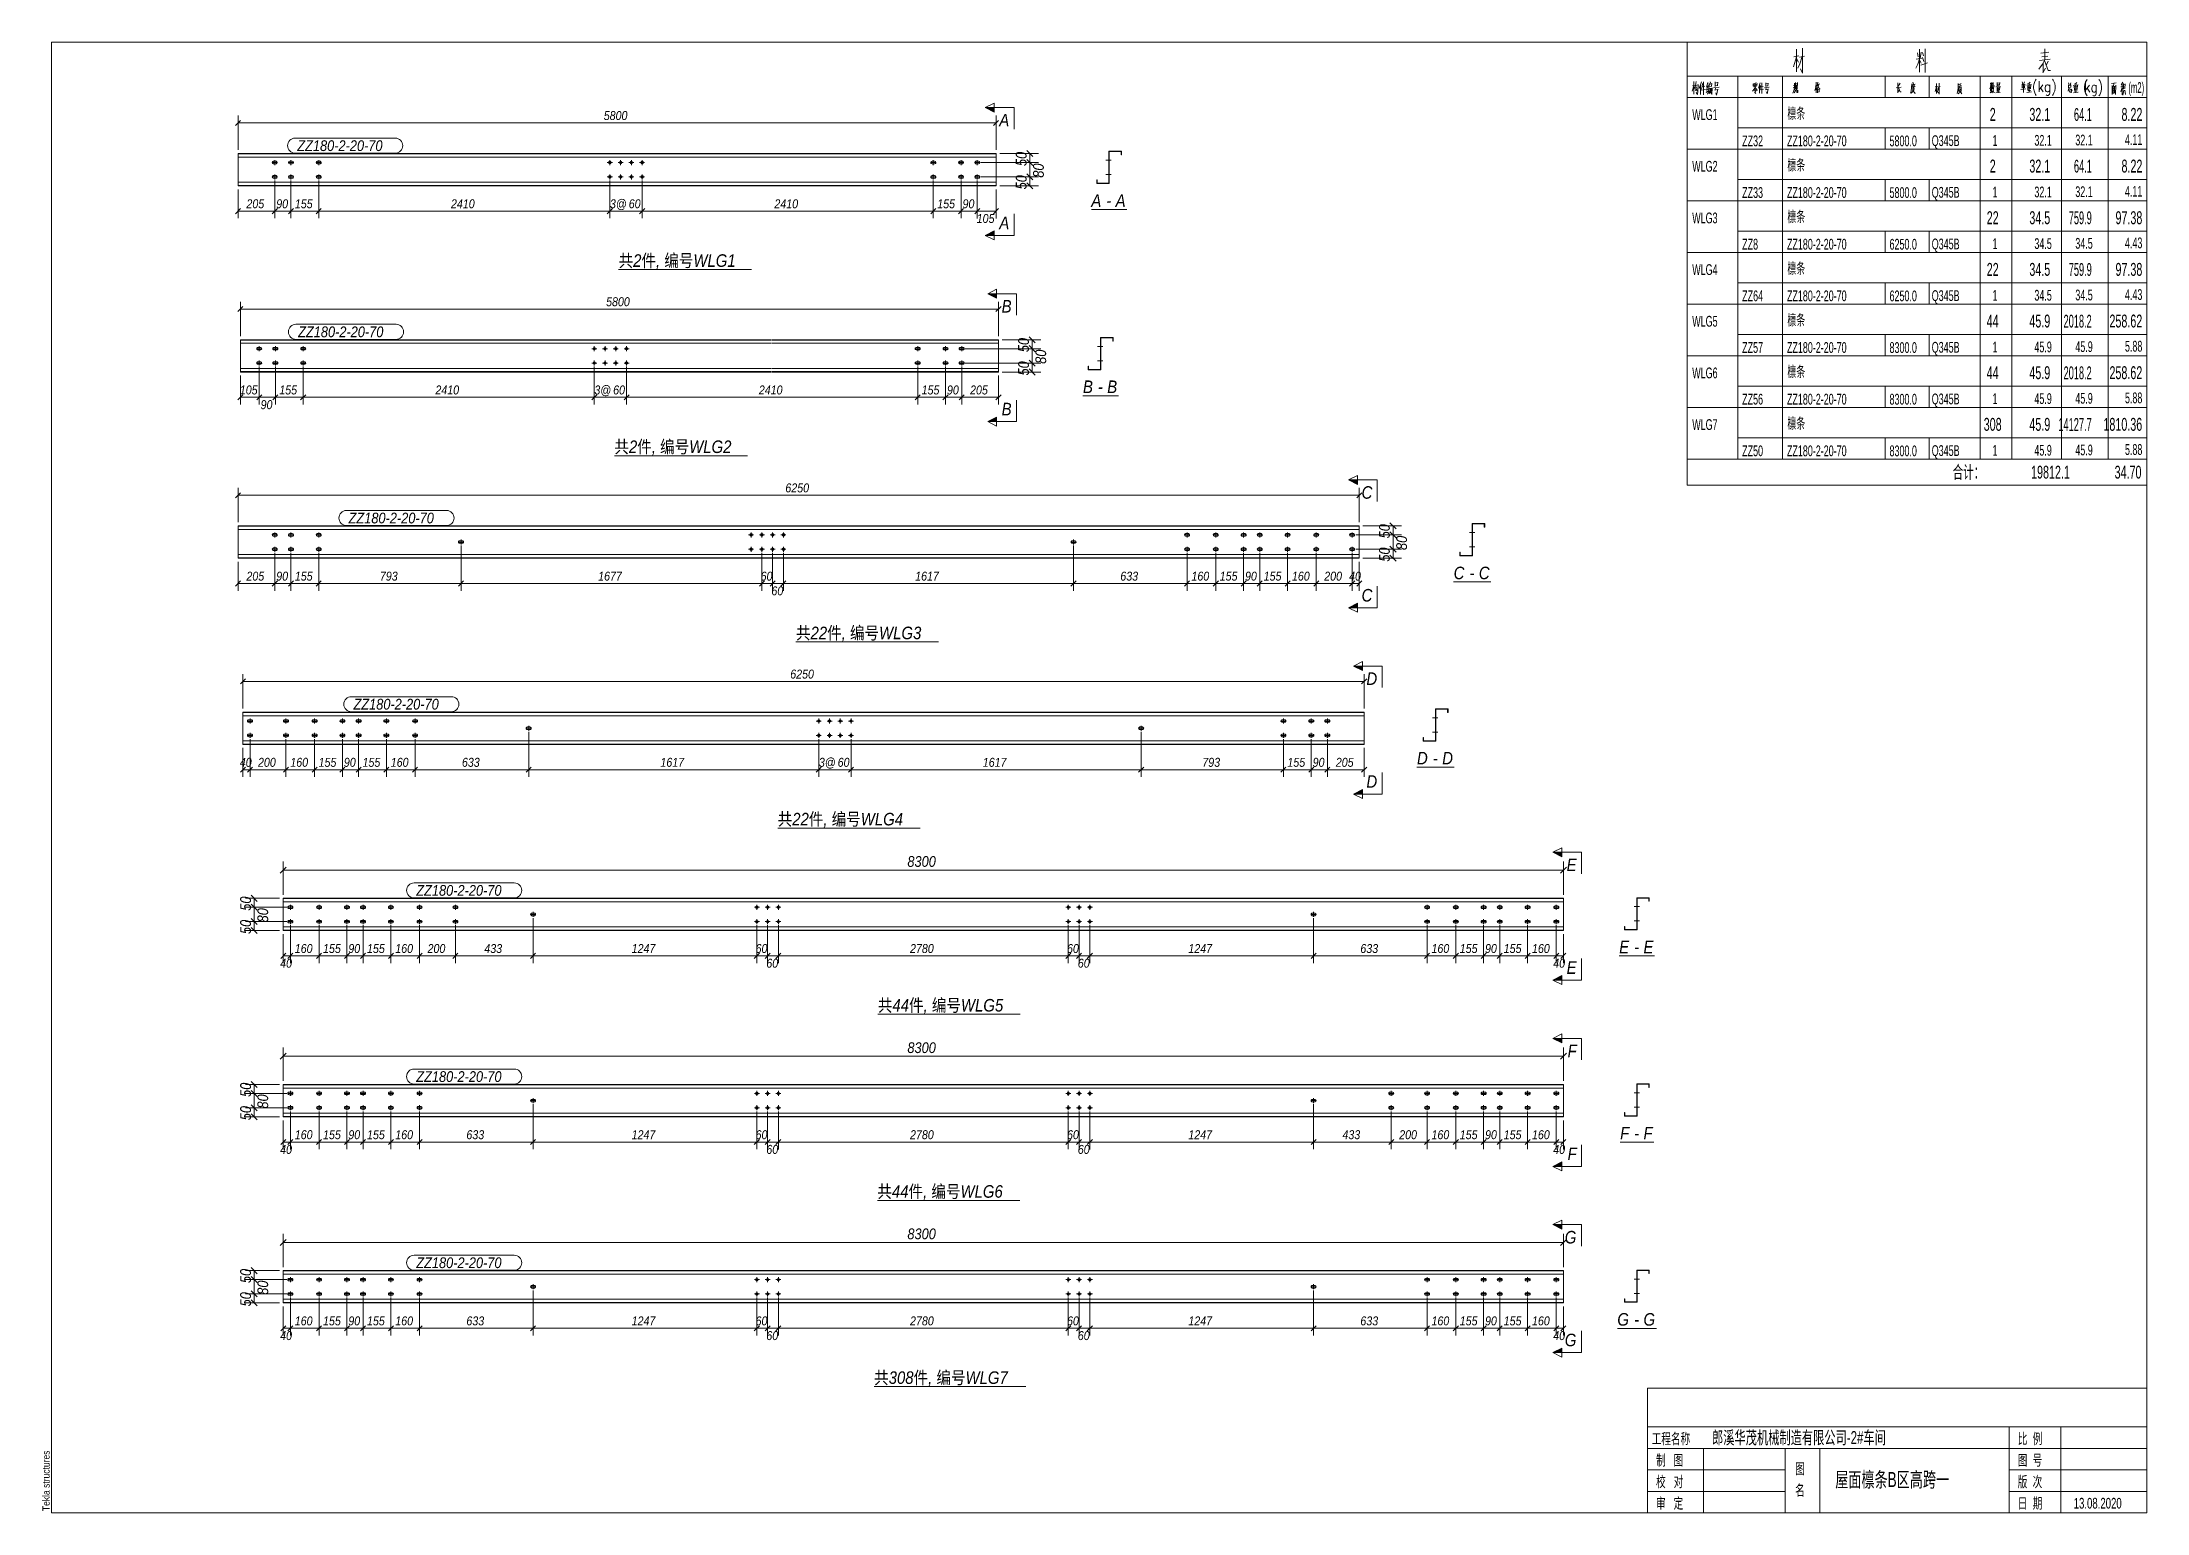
# Model space of a CAD drawing. Extents: x 857 to 4439, y -1249 to 4637.
# Drawn here: x 3253 to 3840, y 4227 to 4637 of the extents above; entities that cross this region are included whole.
import ezdxf

# ---------------------------------------------------------------- set-up
doc = ezdxf.new("R2010")
doc.units = 0
doc.header["$LTSCALE"] = 1000
doc.header["$MEASUREMENT"] = 0
doc.linetypes.add('XKITLINE00', pattern=[0])
doc.linetypes.add('XKITLINE02', pattern=[4, 2, -2])
for name, color, linetype, lineweight in [('Bolt', 7, 'Continuous', 0), ('DrawingSheet', 5, 'Continuous', 0), ('OtherObjectType', 1, 'Continuous', 0), ('Part', 2, 'Continuous', 0), ('PartMark', 3, 'Continuous', 0), ('Section', 6, 'Continuous', 0), ('Z-DIMENSIONS', 1, 'Continuous', 0)]:
    doc.layers.add(name, color=color, linetype=linetype, lineweight=lineweight)
doc.styles.add('Arial', font='arial.ttf')
doc.styles.add('Arial Italic', font='ariali.ttf')
doc.styles.add('宋体', font='arial.ttf')

# ---------------------------------------------------------------- blocks, each defined once
blk = doc.blocks.new('屋面檩条B区高跨一')
at = {"layer": 'Section'}
for points in [[(267.77, 395.5), (265.27, 396.75), (267.77, 396.75)], [(267.77, 361.1), (265.27, 361.1), (267.77, 362.35)], [(268.43, 343.6), (265.93, 344.85), (268.43, 344.85)], [(268.43, 309.2), (265.93, 309.2), (268.43, 310.45)], [(369, 291.7), (366.5, 292.95), (369, 292.95)], [(369, 257.3), (366.5, 257.3), (369, 258.55)], [(370.35, 239.8), (367.85, 241.05), (370.35, 241.05)], [(370.35, 205.4), (367.85, 205.4), (370.35, 206.65)], [(425.9, 187.9), (423.4, 189.15), (425.9, 189.15)], [(425.9, 153.51), (423.4, 153.51), (425.9, 154.76)], [(425.9, 136.01), (423.4, 137.26), (425.9, 137.26)], [(425.9, 101.61), (423.4, 101.61), (425.9, 102.86)], [(425.9, 84.11), (423.4, 85.36), (425.9, 85.36)], [(425.9, 49.71), (423.4, 49.71), (425.9, 50.96)]]:
    blk.add_hatch(color=1, dxfattribs=at).paths.add_polyline_path(points, flags=17)
at = {"layer": 'Bolt', "color": 3, "linetype": 'XKITLINE00', "lineweight": 0}
for p, q in [((66.55, 381.43), (66.58, 381.56)), ((66.58, 381.3), (66.55, 381.43)), ((66.55, 381.43), (66.55, 381.43)), ((67.95, 381.43), (66.55, 381.43)), ((66.58, 381.56), (66.65, 381.68)), ((66.65, 381.18), (66.58, 381.3)), ((66.65, 381.68), (66.77, 381.75)), ((66.77, 381.75), (66.9, 381.78)), ((66.9, 381.78), (67.6, 381.78)), ((67.25, 380.73), (67.25, 382.13)), ((67.6, 381.78), (67.73, 381.75)), ((67.73, 381.75), (67.85, 381.68)), ((67.85, 381.68), (67.92, 381.56)), ((67.92, 381.3), (67.85, 381.18)), ((67.92, 381.56), (67.95, 381.43)), ((67.95, 381.43), (67.92, 381.3)), ((67.95, 381.43), (67.95, 381.43)), ((71.05, 381.43), (71.08, 381.56)), ((71.08, 381.3), (71.05, 381.43)), ((71.05, 381.43), (71.05, 381.43)), ((72.45, 381.43), (71.05, 381.43)), ((71.08, 381.56), (71.15, 381.68)), ((71.15, 381.18), (71.08, 381.3)), ((71.15, 381.68), (71.27, 381.75)), ((71.27, 381.75), (71.4, 381.78)), ((71.4, 381.78), (72.1, 381.78)), ((71.75, 380.73), (71.75, 382.13)), ((72.1, 381.78), (72.23, 381.75)), ((72.23, 381.75), (72.35, 381.68)), ((72.35, 381.68), (72.42, 381.56)), ((72.42, 381.3), (72.35, 381.18)), ((72.42, 381.56), (72.45, 381.43)), ((72.45, 381.43), (72.42, 381.3)), ((72.45, 381.43), (72.45, 381.43)), ((78.8, 381.43), (78.83, 381.56)), ((78.83, 381.29), (78.8, 381.43)), ((78.8, 381.43), (78.8, 381.43)), ((78.8, 381.43), (80.2, 381.43)), ((78.83, 381.56), (78.9, 381.68)), ((78.9, 381.18), (78.83, 381.29)), ((78.9, 381.68), (79.02, 381.75)), ((79.02, 381.75), (79.15, 381.78)), ((79.15, 381.78), (79.85, 381.78)), ((79.5, 382.13), (79.5, 380.73)), ((79.85, 381.78), (79.98, 381.75)), ((79.98, 381.75), (80.1, 381.68)), ((80.1, 381.68), (80.17, 381.56)), ((80.17, 381.29), (80.1, 381.18)), ((80.17, 381.56), (80.2, 381.43)), ((80.2, 381.43), (80.17, 381.29)), ((80.2, 381.43), (80.2, 381.43)), ((159.92, 381.43), (161.32, 381.43)), ((160.62, 380.73), (160.62, 382.13)), ((162.92, 381.43), (164.32, 381.43)), ((163.62, 380.73), (163.62, 382.13)), ((165.92, 381.43), (167.32, 381.43)), ((166.62, 380.73), (166.62, 382.13)), ((168.92, 381.43), (170.32, 381.43)), ((169.62, 380.73), (169.62, 382.13)), ((250.07, 381.43), (250.1, 381.56)), ((250.1, 381.29), (250.07, 381.43)), ((250.07, 381.43), (250.07, 381.43)), ((250.07, 381.43), (251.47, 381.43)), ((250.1, 381.56), (250.18, 381.68)), ((250.18, 381.18), (250.1, 381.29)), ((250.18, 381.68), (250.29, 381.75)), ((250.29, 381.75), (250.42, 381.78)), ((250.42, 381.78), (251.12, 381.78)), ((250.77, 382.13), (250.77, 380.73)), ((251.12, 381.78), (251.26, 381.75)), ((251.26, 381.75), (251.37, 381.68)), ((251.37, 381.68), (251.45, 381.56)), ((251.45, 381.29), (251.37, 381.18)), ((251.45, 381.56), (251.47, 381.43)), ((251.47, 381.43), (251.45, 381.29)), ((251.47, 381.43), (251.47, 381.43)), ((257.82, 381.43), (257.85, 381.56)), ((257.85, 381.3), (257.82, 381.43)), ((257.82, 381.43), (257.82, 381.43)), ((259.22, 381.43), (257.82, 381.43)), ((257.85, 381.56), (257.93, 381.68)), ((257.93, 381.18), (257.85, 381.3)), ((257.93, 381.68), (258.04, 381.75)), ((258.04, 381.75), (258.17, 381.78)), ((258.17, 381.78), (258.87, 381.78)), ((258.52, 380.73), (258.52, 382.13)), ((258.87, 381.78), (259.01, 381.75)), ((259.01, 381.75), (259.12, 381.68)), ((259.12, 381.68), (259.2, 381.56)), ((259.2, 381.3), (259.12, 381.18)), ((259.2, 381.56), (259.22, 381.43)), ((259.22, 381.43), (259.2, 381.3)), ((259.22, 381.43), (259.22, 381.43)), ((262.32, 381.43), (262.35, 381.56)), ((262.35, 381.3), (262.32, 381.43)), ((262.32, 381.43), (262.32, 381.43)), ((263.72, 381.43), (262.32, 381.43)), ((262.35, 381.56), (262.43, 381.68)), ((262.43, 381.18), (262.35, 381.3)), ((262.43, 381.68), (262.54, 381.75)), ((262.54, 381.75), (262.67, 381.78)), ((262.67, 381.78), (263.37, 381.78)), ((263.02, 380.73), (263.02, 382.13)), ((263.37, 381.78), (263.51, 381.75)), ((263.51, 381.75), (263.62, 381.68)), ((263.62, 381.68), (263.7, 381.56)), ((263.7, 381.3), (263.62, 381.18)), ((263.7, 381.56), (263.72, 381.43)), ((263.72, 381.43), (263.7, 381.3)), ((263.72, 381.43), (263.72, 381.43)), ((298.86, 382.06), (300.36, 382.06)), ((298.86, 382.06), (300.36, 382.06)), ((299.71, 382.41), (299.81, 382.41)), ((299.71, 382.41), (299.81, 382.41)), ((299.71, 381.71), (299.81, 381.71)), ((299.71, 381.71), (299.81, 381.71)), ((66.55, 377.43), (66.58, 377.56)), ((66.58, 377.3), (66.55, 377.43)), ((66.55, 377.43), (66.55, 377.43)), ((67.95, 377.43), (66.55, 377.43)), ((66.58, 377.56), (66.65, 377.68)), ((66.65, 377.18), (66.58, 377.3)), ((66.77, 381.11), (66.65, 381.18)), ((66.65, 377.68), (66.77, 377.75)), ((66.77, 377.11), (66.65, 377.18)), ((66.9, 381.08), (66.77, 381.11)), ((66.77, 377.75), (66.9, 377.78)), ((66.9, 377.08), (66.77, 377.11)), ((67.6, 381.08), (66.9, 381.08)), ((66.9, 377.78), (67.6, 377.78)), ((67.6, 377.08), (66.9, 377.08)), ((67.25, 376.73), (67.25, 378.13)), ((67.73, 381.11), (67.6, 381.08)), ((67.6, 377.78), (67.73, 377.75)), ((67.73, 377.11), (67.6, 377.08)), ((67.85, 381.18), (67.73, 381.11)), ((67.73, 377.75), (67.85, 377.68)), ((67.85, 377.18), (67.73, 377.11)), ((67.85, 377.68), (67.92, 377.56)), ((67.92, 377.3), (67.85, 377.18)), ((67.92, 377.56), (67.95, 377.43)), ((67.95, 377.43), (67.92, 377.3)), ((67.95, 377.43), (67.95, 377.43)), ((71.05, 377.43), (71.08, 377.56)), ((71.08, 377.3), (71.05, 377.43)), ((71.05, 377.43), (71.05, 377.43)), ((72.45, 377.43), (71.05, 377.43)), ((71.08, 377.56), (71.15, 377.68)), ((71.15, 377.18), (71.08, 377.3)), ((71.27, 381.11), (71.15, 381.18)), ((71.15, 377.68), (71.27, 377.75)), ((71.27, 377.11), (71.15, 377.18)), ((71.4, 381.08), (71.27, 381.11)), ((71.27, 377.75), (71.4, 377.78)), ((71.4, 377.08), (71.27, 377.11)), ((72.1, 381.08), (71.4, 381.08)), ((71.4, 377.78), (72.1, 377.78)), ((72.1, 377.08), (71.4, 377.08)), ((71.75, 376.73), (71.75, 378.13)), ((72.23, 381.11), (72.1, 381.08)), ((72.1, 377.78), (72.23, 377.75)), ((72.23, 377.11), (72.1, 377.08)), ((72.35, 381.18), (72.23, 381.11)), ((72.23, 377.75), (72.35, 377.68)), ((72.35, 377.18), (72.23, 377.11)), ((72.35, 377.68), (72.42, 377.56)), ((72.42, 377.3), (72.35, 377.18)), ((72.42, 377.56), (72.45, 377.43)), ((72.45, 377.43), (72.42, 377.3)), ((72.45, 377.43), (72.45, 377.43)), ((78.8, 377.43), (78.83, 377.56)), ((78.83, 377.29), (78.8, 377.43)), ((78.8, 377.43), (78.8, 377.43)), ((78.8, 377.43), (80.2, 377.43)), ((78.83, 377.56), (78.9, 377.68)), ((78.9, 377.18), (78.83, 377.29)), ((79.02, 381.11), (78.9, 381.18)), ((78.9, 377.68), (79.02, 377.75)), ((79.02, 377.11), (78.9, 377.18)), ((79.15, 381.08), (79.02, 381.11)), ((79.02, 377.75), (79.15, 377.78)), ((79.15, 377.08), (79.02, 377.11)), ((79.85, 381.08), (79.15, 381.08)), ((79.15, 377.78), (79.85, 377.78)), ((79.85, 377.08), (79.15, 377.08)), ((79.5, 378.13), (79.5, 376.73)), ((79.98, 381.11), (79.85, 381.08)), ((79.85, 377.78), (79.98, 377.75)), ((79.98, 377.11), (79.85, 377.08)), ((80.1, 381.18), (79.98, 381.11)), ((79.98, 377.75), (80.1, 377.68)), ((80.1, 377.18), (79.98, 377.11)), ((80.1, 377.68), (80.17, 377.56)), ((80.17, 377.29), (80.1, 377.18)), ((80.17, 377.56), (80.2, 377.43)), ((80.2, 377.43), (80.17, 377.29)), ((80.2, 377.43), (80.2, 377.43)), ((159.92, 377.43), (161.32, 377.43)), ((160.62, 376.73), (160.62, 378.13)), ((162.92, 377.43), (164.32, 377.43)), ((163.62, 376.73), (163.62, 378.13)), ((165.92, 377.43), (167.32, 377.43)), ((166.62, 376.73), (166.62, 378.13)), ((168.92, 377.43), (170.32, 377.43)), ((169.62, 376.73), (169.62, 378.13)), ((250.07, 377.43), (250.1, 377.56)), ((250.1, 377.29), (250.07, 377.43)), ((250.07, 377.43), (250.07, 377.43)), ((250.07, 377.43), (251.47, 377.43)), ((250.1, 377.56), (250.18, 377.68)), ((250.18, 377.18), (250.1, 377.29)), ((250.29, 381.11), (250.18, 381.18)), ((250.18, 377.68), (250.29, 377.75)), ((250.29, 377.11), (250.18, 377.18)), ((250.42, 381.08), (250.29, 381.11)), ((250.29, 377.75), (250.42, 377.78)), ((250.42, 377.08), (250.29, 377.11)), ((251.12, 381.08), (250.42, 381.08)), ((250.42, 377.78), (251.12, 377.78)), ((251.12, 377.08), (250.42, 377.08)), ((250.77, 378.13), (250.77, 376.73)), ((251.26, 381.11), (251.12, 381.08)), ((251.12, 377.78), (251.26, 377.75)), ((251.26, 377.11), (251.12, 377.08)), ((251.37, 381.18), (251.26, 381.11)), ((251.26, 377.75), (251.37, 377.68)), ((251.37, 377.18), (251.26, 377.11)), ((251.37, 377.68), (251.45, 377.56)), ((251.45, 377.29), (251.37, 377.18)), ((251.45, 377.56), (251.47, 377.43)), ((251.47, 377.43), (251.45, 377.29)), ((251.47, 377.43), (251.47, 377.43)), ((257.82, 377.43), (257.85, 377.56)), ((257.85, 377.3), (257.82, 377.43)), ((257.82, 377.43), (257.82, 377.43)), ((259.22, 377.43), (257.82, 377.43)), ((257.85, 377.56), (257.93, 377.68)), ((257.93, 377.18), (257.85, 377.3)), ((258.04, 381.11), (257.93, 381.18)), ((257.93, 377.68), (258.04, 377.75)), ((258.04, 377.11), (257.93, 377.18)), ((258.17, 381.08), (258.04, 381.11)), ((258.04, 377.75), (258.17, 377.78)), ((258.17, 377.08), (258.04, 377.11)), ((258.87, 381.08), (258.17, 381.08)), ((258.17, 377.78), (258.87, 377.78)), ((258.87, 377.08), (258.17, 377.08)), ((258.52, 376.73), (258.52, 378.13)), ((259.01, 381.11), (258.87, 381.08)), ((258.87, 377.78), (259.01, 377.75)), ((259.01, 377.11), (258.87, 377.08)), ((259.12, 381.18), (259.01, 381.11)), ((259.01, 377.75), (259.12, 377.68)), ((259.12, 377.18), (259.01, 377.11)), ((259.12, 377.68), (259.2, 377.56)), ((259.2, 377.3), (259.12, 377.18)), ((259.2, 377.56), (259.22, 377.43)), ((259.22, 377.43), (259.2, 377.3)), ((259.22, 377.43), (259.22, 377.43)), ((262.32, 377.43), (262.35, 377.56)), ((262.35, 377.3), (262.32, 377.43)), ((262.32, 377.43), (262.32, 377.43)), ((263.72, 377.43), (262.32, 377.43)), ((262.35, 377.56), (262.43, 377.68)), ((262.43, 377.18), (262.35, 377.3)), ((262.54, 381.11), (262.43, 381.18)), ((262.43, 377.68), (262.54, 377.75)), ((262.54, 377.11), (262.43, 377.18)), ((262.67, 381.08), (262.54, 381.11)), ((262.54, 377.75), (262.67, 377.78)), ((262.67, 377.08), (262.54, 377.11)), ((263.37, 381.08), (262.67, 381.08)), ((262.67, 377.78), (263.37, 377.78)), ((263.37, 377.08), (262.67, 377.08)), ((263.02, 376.73), (263.02, 378.13)), ((263.51, 381.11), (263.37, 381.08)), ((263.37, 377.78), (263.51, 377.75)), ((263.51, 377.11), (263.37, 377.08)), ((263.62, 381.18), (263.51, 381.11)), ((263.51, 377.75), (263.62, 377.68)), ((263.62, 377.18), (263.51, 377.11)), ((263.62, 377.68), (263.7, 377.56)), ((263.7, 377.3), (263.62, 377.18)), ((263.7, 377.56), (263.72, 377.43)), ((263.72, 377.43), (263.7, 377.3)), ((263.72, 377.43), (263.72, 377.43)), ((298.86, 378.06), (300.36, 378.06)), ((298.86, 378.06), (300.36, 378.06)), ((299.71, 378.41), (299.81, 378.41)), ((299.71, 378.41), (299.81, 378.41)), ((299.71, 377.71), (299.81, 377.71)), ((299.71, 377.71), (299.81, 377.71)), ((62.21, 329.53), (62.23, 329.66)), ((62.23, 329.4), (62.21, 329.53)), ((62.21, 329.53), (62.21, 329.53)), ((63.61, 329.53), (62.21, 329.53)), ((62.23, 329.66), (62.31, 329.78)), ((62.31, 329.28), (62.23, 329.4)), ((62.31, 329.78), (62.42, 329.85)), ((62.42, 329.21), (62.31, 329.28)), ((62.42, 329.85), (62.56, 329.88)), ((62.56, 329.18), (62.42, 329.21)), ((62.56, 329.88), (63.26, 329.88)), ((63.26, 329.18), (62.56, 329.18)), ((62.91, 328.83), (62.91, 330.23)), ((63.26, 329.88), (63.39, 329.85)), ((63.39, 329.21), (63.26, 329.18)), ((63.39, 329.85), (63.5, 329.78)), ((63.5, 329.28), (63.39, 329.21)), ((63.5, 329.78), (63.58, 329.66)), ((63.58, 329.4), (63.5, 329.28)), ((63.58, 329.66), (63.61, 329.53)), ((63.61, 329.53), (63.58, 329.4)), ((63.61, 329.53), (63.61, 329.53)), ((66.71, 329.53), (66.73, 329.66)), ((66.73, 329.4), (66.71, 329.53)), ((66.71, 329.53), (66.71, 329.53)), ((68.11, 329.53), (66.71, 329.53)), ((66.73, 329.66), (66.81, 329.78)), ((66.81, 329.28), (66.73, 329.4)), ((66.81, 329.78), (66.92, 329.85)), ((66.92, 329.21), (66.81, 329.28)), ((66.92, 329.85), (67.06, 329.88)), ((67.06, 329.18), (66.92, 329.21)), ((67.06, 329.88), (67.76, 329.88)), ((67.76, 329.18), (67.06, 329.18)), ((67.41, 328.83), (67.41, 330.23)), ((67.76, 329.88), (67.89, 329.85)), ((67.89, 329.21), (67.76, 329.18)), ((67.89, 329.85), (68, 329.78)), ((68, 329.28), (67.89, 329.21)), ((68, 329.78), (68.08, 329.66)), ((68.08, 329.4), (68, 329.28)), ((68.08, 329.66), (68.11, 329.53)), ((68.11, 329.53), (68.08, 329.4)), ((68.11, 329.53), (68.11, 329.53)), ((74.46, 329.53), (74.48, 329.66)), ((74.48, 329.4), (74.46, 329.53)), ((74.46, 329.53), (74.46, 329.53)), ((74.46, 329.53), (75.86, 329.53)), ((74.48, 329.66), (74.56, 329.78)), ((74.56, 329.28), (74.48, 329.4)), ((74.56, 329.78), (74.67, 329.85)), ((74.67, 329.21), (74.56, 329.28)), ((74.67, 329.85), (74.81, 329.88)), ((74.81, 329.18), (74.67, 329.21)), ((74.81, 329.88), (75.51, 329.88)), ((75.51, 329.18), (74.81, 329.18)), ((75.16, 330.23), (75.16, 328.83)), ((75.51, 329.88), (75.64, 329.85)), ((75.64, 329.21), (75.51, 329.18)), ((75.64, 329.85), (75.75, 329.78)), ((75.75, 329.28), (75.64, 329.21)), ((75.75, 329.78), (75.83, 329.66)), ((75.83, 329.4), (75.75, 329.28)), ((75.83, 329.66), (75.86, 329.53)), ((75.86, 329.53), (75.83, 329.4)), ((75.86, 329.53), (75.86, 329.53)), ((155.58, 329.53), (156.98, 329.53)), ((156.28, 328.83), (156.28, 330.23)), ((158.58, 329.53), (159.98, 329.53)), ((159.28, 328.83), (159.28, 330.23)), ((161.58, 329.53), (162.98, 329.53)), ((162.28, 328.83), (162.28, 330.23)), ((164.58, 329.53), (165.98, 329.53)), ((165.28, 328.83), (165.28, 330.23)), ((245.73, 329.53), (245.76, 329.66)), ((245.76, 329.4), (245.73, 329.53)), ((245.73, 329.53), (245.73, 329.53)), ((245.73, 329.53), (247.13, 329.53)), ((245.76, 329.66), (245.83, 329.78)), ((245.83, 329.28), (245.76, 329.4)), ((245.83, 329.78), (245.95, 329.85)), ((245.95, 329.21), (245.83, 329.28)), ((245.95, 329.85), (246.08, 329.88)), ((246.08, 329.18), (245.95, 329.21)), ((246.08, 329.88), (246.78, 329.88)), ((246.78, 329.18), (246.08, 329.18)), ((246.43, 330.23), (246.43, 328.83)), ((246.78, 329.88), (246.91, 329.85)), ((246.91, 329.21), (246.78, 329.18)), ((246.91, 329.85), (247.03, 329.78)), ((247.03, 329.28), (246.91, 329.21)), ((247.03, 329.78), (247.1, 329.66)), ((247.1, 329.4), (247.03, 329.28)), ((247.1, 329.66), (247.13, 329.53)), ((247.13, 329.53), (247.1, 329.4)), ((247.13, 329.53), (247.13, 329.53)), ((253.48, 329.53), (253.51, 329.66)), ((253.51, 329.4), (253.48, 329.53)), ((253.48, 329.53), (253.48, 329.53)), ((254.88, 329.53), (253.48, 329.53)), ((253.51, 329.66), (253.58, 329.78)), ((253.58, 329.28), (253.51, 329.4)), ((253.58, 329.78), (253.7, 329.85)), ((253.7, 329.21), (253.58, 329.28)), ((253.7, 329.85), (253.83, 329.88)), ((253.83, 329.18), (253.7, 329.21)), ((253.83, 329.88), (254.53, 329.88)), ((254.53, 329.18), (253.83, 329.18)), ((254.18, 328.83), (254.18, 330.23)), ((254.53, 329.88), (254.66, 329.85)), ((254.66, 329.21), (254.53, 329.18)), ((254.66, 329.85), (254.78, 329.78)), ((254.78, 329.28), (254.66, 329.21)), ((254.78, 329.78), (254.85, 329.66)), ((254.85, 329.4), (254.78, 329.28)), ((254.85, 329.66), (254.88, 329.53)), ((254.88, 329.53), (254.85, 329.4)), ((254.88, 329.53), (254.88, 329.53)), ((257.98, 329.53), (258.01, 329.66)), ((258.01, 329.4), (257.98, 329.53)), ((257.98, 329.53), (257.98, 329.53)), ((259.38, 329.53), (257.98, 329.53)), ((258.01, 329.66), (258.08, 329.78)), ((258.08, 329.28), (258.01, 329.4)), ((258.08, 329.78), (258.2, 329.85)), ((258.2, 329.21), (258.08, 329.28)), ((258.2, 329.85), (258.33, 329.88)), ((258.33, 329.18), (258.2, 329.21)), ((258.33, 329.88), (259.03, 329.88)), ((259.03, 329.18), (258.33, 329.18)), ((258.68, 328.83), (258.68, 330.23)), ((259.03, 329.88), (259.16, 329.85)), ((259.16, 329.21), (259.03, 329.18)), ((259.16, 329.85), (259.28, 329.78)), ((259.28, 329.28), (259.16, 329.21)), ((259.28, 329.78), (259.35, 329.66)), ((259.35, 329.4), (259.28, 329.28)), ((259.35, 329.66), (259.38, 329.53)), ((259.38, 329.53), (259.35, 329.4)), ((259.38, 329.53), (259.38, 329.53)), ((296.52, 330.17), (298.02, 330.17)), ((297.37, 330.52), (297.47, 330.52)), ((297.37, 329.82), (297.47, 329.82)), ((62.21, 325.53), (62.23, 325.66)), ((62.23, 325.4), (62.21, 325.53)), ((62.21, 325.53), (62.21, 325.53)), ((63.61, 325.53), (62.21, 325.53)), ((62.23, 325.66), (62.31, 325.78)), ((62.31, 325.28), (62.23, 325.4)), ((62.31, 325.78), (62.42, 325.85)), ((62.42, 325.21), (62.31, 325.28)), ((62.42, 325.85), (62.56, 325.88)), ((62.56, 325.18), (62.42, 325.21)), ((62.56, 325.88), (63.26, 325.88)), ((63.26, 325.18), (62.56, 325.18)), ((62.91, 324.83), (62.91, 326.23)), ((63.26, 325.88), (63.39, 325.85)), ((63.39, 325.21), (63.26, 325.18)), ((63.39, 325.85), (63.5, 325.78)), ((63.5, 325.28), (63.39, 325.21)), ((63.5, 325.78), (63.58, 325.66)), ((63.58, 325.4), (63.5, 325.28)), ((63.58, 325.66), (63.61, 325.53)), ((63.61, 325.53), (63.58, 325.4)), ((63.61, 325.53), (63.61, 325.53)), ((66.71, 325.53), (66.73, 325.66)), ((66.73, 325.4), (66.71, 325.53)), ((66.71, 325.53), (66.71, 325.53)), ((68.11, 325.53), (66.71, 325.53)), ((66.73, 325.66), (66.81, 325.78)), ((66.81, 325.28), (66.73, 325.4)), ((66.81, 325.78), (66.92, 325.85)), ((66.92, 325.21), (66.81, 325.28)), ((66.92, 325.85), (67.06, 325.88)), ((67.06, 325.18), (66.92, 325.21)), ((67.06, 325.88), (67.76, 325.88)), ((67.76, 325.18), (67.06, 325.18)), ((67.41, 324.83), (67.41, 326.23)), ((67.76, 325.88), (67.89, 325.85)), ((67.89, 325.21), (67.76, 325.18)), ((67.89, 325.85), (68, 325.78)), ((68, 325.28), (67.89, 325.21)), ((68, 325.78), (68.08, 325.66)), ((68.08, 325.4), (68, 325.28)), ((68.08, 325.66), (68.11, 325.53)), ((68.11, 325.53), (68.08, 325.4)), ((68.11, 325.53), (68.11, 325.53)), ((74.46, 325.53), (74.48, 325.66)), ((74.48, 325.4), (74.46, 325.53)), ((74.46, 325.53), (74.46, 325.53)), ((74.46, 325.53), (75.86, 325.53)), ((74.48, 325.66), (74.56, 325.78)), ((74.56, 325.28), (74.48, 325.4)), ((74.56, 325.78), (74.67, 325.85)), ((74.67, 325.21), (74.56, 325.28)), ((74.67, 325.85), (74.81, 325.88)), ((74.81, 325.18), (74.67, 325.21)), ((74.81, 325.88), (75.51, 325.88)), ((75.51, 325.18), (74.81, 325.18)), ((75.16, 326.23), (75.16, 324.83)), ((75.51, 325.88), (75.64, 325.85)), ((75.64, 325.21), (75.51, 325.18)), ((75.64, 325.85), (75.75, 325.78)), ((75.75, 325.28), (75.64, 325.21)), ((75.75, 325.78), (75.83, 325.66)), ((75.83, 325.4), (75.75, 325.28)), ((75.83, 325.66), (75.86, 325.53)), ((75.86, 325.53), (75.83, 325.4)), ((75.86, 325.53), (75.86, 325.53)), ((155.58, 325.53), (156.98, 325.53)), ((156.28, 324.83), (156.28, 326.23)), ((158.58, 325.53), (159.98, 325.53)), ((159.28, 324.83), (159.28, 326.23)), ((161.58, 325.53), (162.98, 325.53)), ((162.28, 324.83), (162.28, 326.23)), ((164.58, 325.53), (165.98, 325.53)), ((165.28, 324.83), (165.28, 326.23)), ((245.73, 325.53), (245.76, 325.66)), ((245.76, 325.4), (245.73, 325.53)), ((245.73, 325.53), (245.73, 325.53)), ((245.73, 325.53), (247.13, 325.53)), ((245.76, 325.66), (245.83, 325.78)), ((245.83, 325.28), (245.76, 325.4)), ((245.83, 325.78), (245.95, 325.85)), ((245.95, 325.21), (245.83, 325.28)), ((245.95, 325.85), (246.08, 325.88)), ((246.08, 325.18), (245.95, 325.21)), ((246.08, 325.88), (246.78, 325.88)), ((246.78, 325.18), (246.08, 325.18)), ((246.43, 326.23), (246.43, 324.83)), ((246.78, 325.88), (246.91, 325.85)), ((246.91, 325.21), (246.78, 325.18)), ((246.91, 325.85), (247.03, 325.78)), ((247.03, 325.28), (246.91, 325.21)), ((247.03, 325.78), (247.1, 325.66)), ((247.1, 325.4), (247.03, 325.28)), ((247.1, 325.66), (247.13, 325.53)), ((247.13, 325.53), (247.1, 325.4)), ((247.13, 325.53), (247.13, 325.53)), ((253.48, 325.53), (253.51, 325.66)), ((253.51, 325.4), (253.48, 325.53)), ((253.48, 325.53), (253.48, 325.53)), ((254.88, 325.53), (253.48, 325.53)), ((253.51, 325.66), (253.58, 325.78)), ((253.58, 325.28), (253.51, 325.4)), ((253.58, 325.78), (253.7, 325.85)), ((253.7, 325.21), (253.58, 325.28)), ((253.7, 325.85), (253.83, 325.88)), ((253.83, 325.18), (253.7, 325.21)), ((253.83, 325.88), (254.53, 325.88)), ((254.53, 325.18), (253.83, 325.18)), ((254.18, 324.83), (254.18, 326.23)), ((254.53, 325.88), (254.66, 325.85)), ((254.66, 325.21), (254.53, 325.18)), ((254.66, 325.85), (254.78, 325.78)), ((254.78, 325.28), (254.66, 325.21)), ((254.78, 325.78), (254.85, 325.66)), ((254.85, 325.4), (254.78, 325.28)), ((254.85, 325.66), (254.88, 325.53)), ((254.88, 325.53), (254.85, 325.4)), ((254.88, 325.53), (254.88, 325.53)), ((257.98, 325.53), (258.01, 325.66)), ((258.01, 325.4), (257.98, 325.53)), ((257.98, 325.53), (257.98, 325.53)), ((259.38, 325.53), (257.98, 325.53)), ((258.01, 325.66), (258.08, 325.78)), ((258.08, 325.28), (258.01, 325.4)), ((258.08, 325.78), (258.2, 325.85)), ((258.2, 325.21), (258.08, 325.28)), ((258.2, 325.85), (258.33, 325.88)), ((258.33, 325.18), (258.2, 325.21)), ((258.33, 325.88), (259.03, 325.88)), ((259.03, 325.18), (258.33, 325.18)), ((258.68, 324.83), (258.68, 326.23)), ((259.03, 325.88), (259.16, 325.85)), ((259.16, 325.21), (259.03, 325.18)), ((259.16, 325.85), (259.28, 325.78)), ((259.28, 325.28), (259.16, 325.21)), ((259.28, 325.78), (259.35, 325.66)), ((259.35, 325.4), (259.28, 325.28)), ((259.35, 325.66), (259.38, 325.53)), ((259.38, 325.53), (259.35, 325.4)), ((259.38, 325.53), (259.38, 325.53)), ((296.52, 326.17), (298.02, 326.17)), ((297.37, 326.52), (297.47, 326.52)), ((297.37, 325.82), (297.47, 325.82)), ((66.55, 277.63), (66.58, 277.77)), ((66.58, 277.5), (66.55, 277.63)), ((66.55, 277.63), (66.55, 277.63)), ((67.95, 277.63), (66.55, 277.63)), ((66.58, 277.77), (66.65, 277.88)), ((66.65, 277.38), (66.58, 277.5)), ((66.65, 277.88), (66.77, 277.95)), ((66.77, 277.31), (66.65, 277.38)), ((66.77, 277.95), (66.9, 277.98)), ((66.9, 277.28), (66.77, 277.31)), ((66.9, 277.98), (67.6, 277.98)), ((67.6, 277.28), (66.9, 277.28)), ((67.25, 276.93), (67.25, 278.33)), ((67.6, 277.98), (67.73, 277.95)), ((67.73, 277.31), (67.6, 277.28)), ((67.73, 277.95), (67.85, 277.88)), ((67.85, 277.38), (67.73, 277.31)), ((67.85, 277.88), (67.92, 277.77)), ((67.92, 277.5), (67.85, 277.38)), ((67.92, 277.77), (67.95, 277.63)), ((67.95, 277.63), (67.92, 277.5)), ((67.95, 277.63), (67.95, 277.63)), ((71.05, 277.63), (71.08, 277.77)), ((71.08, 277.5), (71.05, 277.63)), ((71.05, 277.63), (71.05, 277.63)), ((72.45, 277.63), (71.05, 277.63)), ((71.08, 277.77), (71.15, 277.88)), ((71.15, 277.38), (71.08, 277.5)), ((71.15, 277.88), (71.27, 277.95)), ((71.27, 277.31), (71.15, 277.38)), ((71.27, 277.95), (71.4, 277.98)), ((71.4, 277.28), (71.27, 277.31)), ((71.4, 277.98), (72.1, 277.98)), ((72.1, 277.28), (71.4, 277.28)), ((71.75, 276.93), (71.75, 278.33)), ((72.1, 277.98), (72.23, 277.95)), ((72.23, 277.31), (72.1, 277.28)), ((72.23, 277.95), (72.35, 277.88)), ((72.35, 277.38), (72.23, 277.31)), ((72.35, 277.88), (72.42, 277.77)), ((72.42, 277.5), (72.35, 277.38)), ((72.42, 277.77), (72.45, 277.63)), ((72.45, 277.63), (72.42, 277.5)), ((72.45, 277.63), (72.45, 277.63)), ((78.8, 277.63), (78.83, 277.76)), ((78.83, 277.5), (78.8, 277.63)), ((78.8, 277.63), (78.8, 277.63)), ((78.8, 277.63), (80.2, 277.63)), ((78.83, 277.76), (78.9, 277.88)), ((78.9, 277.38), (78.83, 277.5)), ((78.9, 277.88), (79.02, 277.95)), ((79.02, 277.31), (78.9, 277.38)), ((79.02, 277.95), (79.15, 277.98)), ((79.15, 277.28), (79.02, 277.31)), ((79.15, 277.98), (79.85, 277.98)), ((79.85, 277.28), (79.15, 277.28)), ((79.5, 278.33), (79.5, 276.93)), ((79.85, 277.98), (79.98, 277.95)), ((79.98, 277.31), (79.85, 277.28)), ((79.98, 277.95), (80.1, 277.88)), ((80.1, 277.38), (79.98, 277.31)), ((80.1, 277.88), (80.17, 277.76)), ((80.17, 277.5), (80.1, 277.38)), ((80.17, 277.76), (80.2, 277.63)), ((80.2, 277.63), (80.17, 277.5)), ((80.2, 277.63), (80.2, 277.63)), ((118.45, 275.63), (118.48, 275.77)), ((118.48, 275.77), (118.55, 275.88)), ((118.55, 275.88), (118.67, 275.95)), ((118.67, 275.95), (118.8, 275.98)), ((118.8, 275.98), (119.5, 275.98)), ((119.15, 274.93), (119.15, 276.33)), ((119.5, 275.98), (119.63, 275.95)), ((119.63, 275.95), (119.75, 275.88)), ((119.75, 275.88), (119.82, 275.77)), ((119.82, 275.77), (119.85, 275.63)), ((199.3, 277.63), (200.7, 277.63)), ((200, 276.93), (200, 278.33)), ((202.3, 277.63), (203.7, 277.63)), ((203, 276.93), (203, 278.33)), ((205.3, 277.63), (206.7, 277.63)), ((206, 276.93), (206, 278.33)), ((208.3, 277.63), (209.7, 277.63)), ((209, 276.93), (209, 278.33)), ((289.15, 275.63), (289.18, 275.77)), ((289.18, 275.77), (289.25, 275.88)), ((289.25, 275.88), (289.37, 275.95)), ((289.37, 275.95), (289.5, 275.98)), ((289.5, 275.98), (290.2, 275.98)), ((289.85, 274.93), (289.85, 276.33)), ((290.2, 275.98), (290.33, 275.95)), ((290.33, 275.95), (290.45, 275.88)), ((290.45, 275.88), (290.52, 275.77)), ((290.52, 275.77), (290.55, 275.63)), ((320.8, 277.63), (320.83, 277.77)), ((320.83, 277.5), (320.8, 277.63)), ((320.8, 277.63), (320.8, 277.63)), ((322.2, 277.63), (320.8, 277.63)), ((320.83, 277.77), (320.9, 277.88)), ((320.9, 277.38), (320.83, 277.5)), ((320.9, 277.88), (321.02, 277.95)), ((321.02, 277.31), (320.9, 277.38)), ((321.02, 277.95), (321.15, 277.98)), ((321.15, 277.28), (321.02, 277.31)), ((321.15, 277.98), (321.85, 277.98)), ((321.85, 277.28), (321.15, 277.28)), ((321.5, 276.93), (321.5, 278.33)), ((321.85, 277.98), (321.98, 277.95)), ((321.98, 277.31), (321.85, 277.28)), ((321.98, 277.95), (322.1, 277.88)), ((322.1, 277.38), (321.98, 277.31)), ((322.1, 277.88), (322.17, 277.77)), ((322.17, 277.5), (322.1, 277.38)), ((322.17, 277.77), (322.2, 277.63)), ((322.2, 277.63), (322.17, 277.5)), ((322.2, 277.63), (322.2, 277.63)), ((328.8, 277.63), (328.83, 277.77)), ((328.83, 277.5), (328.8, 277.63)), ((328.8, 277.63), (328.8, 277.63)), ((328.8, 277.63), (330.2, 277.63)), ((328.83, 277.77), (328.9, 277.88)), ((328.9, 277.38), (328.83, 277.5)), ((328.9, 277.88), (329.02, 277.95)), ((329.02, 277.31), (328.9, 277.38)), ((329.02, 277.95), (329.15, 277.98)), ((329.15, 277.28), (329.02, 277.31)), ((329.15, 277.98), (329.85, 277.98)), ((329.85, 277.28), (329.15, 277.28)), ((329.5, 278.33), (329.5, 276.93)), ((329.85, 277.98), (329.98, 277.95)), ((329.98, 277.31), (329.85, 277.28)), ((329.98, 277.95), (330.1, 277.88)), ((330.1, 277.38), (329.98, 277.31)), ((330.1, 277.88), (330.17, 277.77)), ((330.17, 277.5), (330.1, 277.38)), ((330.17, 277.77), (330.2, 277.63)), ((330.2, 277.63), (330.17, 277.5)), ((330.2, 277.63), (330.2, 277.63)), ((336.55, 277.63), (336.58, 277.77)), ((336.58, 277.5), (336.55, 277.63)), ((336.55, 277.63), (336.55, 277.63)), ((337.95, 277.63), (336.55, 277.63)), ((336.58, 277.77), (336.65, 277.88)), ((336.65, 277.38), (336.58, 277.5)), ((336.65, 277.88), (336.77, 277.95)), ((336.77, 277.31), (336.65, 277.38)), ((336.77, 277.95), (336.9, 277.98)), ((336.9, 277.28), (336.77, 277.31)), ((336.9, 277.98), (337.6, 277.98)), ((337.6, 277.28), (336.9, 277.28)), ((337.25, 276.93), (337.25, 278.33)), ((337.6, 277.98), (337.73, 277.95)), ((337.73, 277.31), (337.6, 277.28)), ((337.73, 277.95), (337.85, 277.88)), ((337.85, 277.38), (337.73, 277.31)), ((337.85, 277.88), (337.92, 277.77)), ((337.92, 277.5), (337.85, 277.38)), ((337.92, 277.77), (337.95, 277.63)), ((337.95, 277.63), (337.92, 277.5)), ((337.95, 277.63), (337.95, 277.63)), ((341.05, 277.63), (341.08, 277.77)), ((341.08, 277.5), (341.05, 277.63)), ((341.05, 277.63), (341.05, 277.63)), ((342.45, 277.63), (341.05, 277.63)), ((341.08, 277.77), (341.15, 277.88)), ((341.15, 277.38), (341.08, 277.5)), ((341.15, 277.88), (341.27, 277.95)), ((341.27, 277.31), (341.15, 277.38)), ((341.27, 277.95), (341.4, 277.98)), ((341.4, 277.28), (341.27, 277.31)), ((341.4, 277.98), (342.1, 277.98)), ((342.1, 277.28), (341.4, 277.28)), ((341.75, 276.93), (341.75, 278.33)), ((342.1, 277.98), (342.23, 277.95)), ((342.23, 277.31), (342.1, 277.28)), ((342.23, 277.95), (342.35, 277.88)), ((342.35, 277.38), (342.23, 277.31)), ((342.35, 277.88), (342.42, 277.77)), ((342.42, 277.5), (342.35, 277.38)), ((342.42, 277.77), (342.45, 277.63)), ((342.45, 277.63), (342.42, 277.5)), ((342.45, 277.63), (342.45, 277.63)), ((348.8, 277.63), (348.83, 277.77)), ((348.83, 277.5), (348.8, 277.63)), ((348.8, 277.63), (348.8, 277.63)), ((348.8, 277.63), (350.2, 277.63)), ((348.83, 277.77), (348.9, 277.88)), ((348.9, 277.38), (348.83, 277.5)), ((348.9, 277.88), (349.02, 277.95)), ((349.02, 277.31), (348.9, 277.38)), ((349.02, 277.95), (349.15, 277.98)), ((349.15, 277.28), (349.02, 277.31)), ((349.15, 277.98), (349.85, 277.98)), ((349.85, 277.28), (349.15, 277.28)), ((349.5, 278.33), (349.5, 276.93)), ((349.85, 277.98), (349.98, 277.95)), ((349.98, 277.31), (349.85, 277.28)), ((349.98, 277.95), (350.1, 277.88)), ((350.1, 277.38), (349.98, 277.31)), ((350.1, 277.88), (350.17, 277.77)), ((350.17, 277.5), (350.1, 277.38)), ((350.17, 277.77), (350.2, 277.63)), ((350.2, 277.63), (350.17, 277.5)), ((350.2, 277.63), (350.2, 277.63)), ((356.8, 277.63), (356.83, 277.77)), ((356.83, 277.5), (356.8, 277.63)), ((356.8, 277.63), (356.8, 277.63)), ((356.8, 277.63), (358.2, 277.63)), ((356.83, 277.77), (356.9, 277.88)), ((356.9, 277.38), (356.83, 277.5)), ((356.9, 277.88), (357.02, 277.95)), ((357.02, 277.31), (356.9, 277.38)), ((357.02, 277.95), (357.15, 277.98)), ((357.15, 277.28), (357.02, 277.31)), ((357.15, 277.98), (357.85, 277.98)), ((357.85, 277.28), (357.15, 277.28)), ((357.5, 278.33), (357.5, 276.93)), ((357.85, 277.98), (357.98, 277.95)), ((357.98, 277.31), (357.85, 277.28)), ((357.98, 277.95), (358.1, 277.88)), ((358.1, 277.38), (357.98, 277.31)), ((358.1, 277.88), (358.17, 277.77)), ((358.17, 277.5), (358.1, 277.38)), ((358.17, 277.77), (358.2, 277.63)), ((358.2, 277.63), (358.17, 277.5)), ((358.2, 277.63), (358.2, 277.63)), ((366.8, 277.63), (366.83, 277.77)), ((366.83, 277.5), (366.8, 277.63)), ((366.8, 277.63), (366.8, 277.63)), ((368.2, 277.63), (366.8, 277.63)), ((366.83, 277.77), (366.9, 277.88)), ((366.9, 277.38), (366.83, 277.5)), ((366.9, 277.88), (367.02, 277.95)), ((367.02, 277.31), (366.9, 277.38)), ((367.02, 277.95), (367.15, 277.98)), ((367.15, 277.28), (367.02, 277.31)), ((367.15, 277.98), (367.85, 277.98)), ((367.85, 277.28), (367.15, 277.28)), ((367.5, 276.93), (367.5, 278.33)), ((367.85, 277.98), (367.98, 277.95)), ((367.98, 277.31), (367.85, 277.28)), ((367.98, 277.95), (368.1, 277.88)), ((368.1, 277.38), (367.98, 277.31)), ((368.1, 277.88), (368.17, 277.77)), ((368.17, 277.5), (368.1, 277.38)), ((368.17, 277.77), (368.2, 277.63)), ((368.2, 277.63), (368.17, 277.5)), ((368.2, 277.63), (368.2, 277.63)), ((400.24, 278.27), (401.74, 278.27)), ((400.94, 278.62), (401.04, 278.62)), ((400.94, 277.92), (401.04, 277.92)), ((66.55, 273.63), (66.58, 273.77)), ((66.58, 273.5), (66.55, 273.63)), ((66.55, 273.63), (66.55, 273.63)), ((67.95, 273.63), (66.55, 273.63)), ((66.58, 273.77), (66.65, 273.88)), ((66.65, 273.38), (66.58, 273.5)), ((66.65, 273.88), (66.77, 273.95)), ((66.77, 273.31), (66.65, 273.38)), ((66.77, 273.95), (66.9, 273.98)), ((66.9, 273.28), (66.77, 273.31)), ((66.9, 273.98), (67.6, 273.98)), ((67.6, 273.28), (66.9, 273.28)), ((67.25, 272.93), (67.25, 274.33)), ((67.6, 273.98), (67.73, 273.95)), ((67.73, 273.31), (67.6, 273.28)), ((67.73, 273.95), (67.85, 273.88)), ((67.85, 273.38), (67.73, 273.31)), ((67.85, 273.88), (67.92, 273.77)), ((67.92, 273.5), (67.85, 273.38)), ((67.92, 273.77), (67.95, 273.63)), ((67.95, 273.63), (67.92, 273.5)), ((67.95, 273.63), (67.95, 273.63)), ((71.05, 273.63), (71.08, 273.77)), ((71.08, 273.5), (71.05, 273.63)), ((71.05, 273.63), (71.05, 273.63)), ((72.45, 273.63), (71.05, 273.63)), ((71.08, 273.77), (71.15, 273.88)), ((71.15, 273.38), (71.08, 273.5)), ((71.15, 273.88), (71.27, 273.95)), ((71.27, 273.31), (71.15, 273.38)), ((71.27, 273.95), (71.4, 273.98)), ((71.4, 273.28), (71.27, 273.31)), ((71.4, 273.98), (72.1, 273.98)), ((72.1, 273.28), (71.4, 273.28)), ((71.75, 272.93), (71.75, 274.33)), ((72.1, 273.98), (72.23, 273.95)), ((72.23, 273.31), (72.1, 273.28)), ((72.23, 273.95), (72.35, 273.88)), ((72.35, 273.38), (72.23, 273.31)), ((72.35, 273.88), (72.42, 273.77)), ((72.42, 273.5), (72.35, 273.38)), ((72.42, 273.77), (72.45, 273.63)), ((72.45, 273.63), (72.42, 273.5)), ((72.45, 273.63), (72.45, 273.63)), ((78.8, 273.63), (78.83, 273.76)), ((78.83, 273.5), (78.8, 273.63)), ((78.8, 273.63), (78.8, 273.63)), ((78.8, 273.63), (80.2, 273.63)), ((78.83, 273.76), (78.9, 273.88)), ((78.9, 273.38), (78.83, 273.5)), ((78.9, 273.88), (79.02, 273.95)), ((79.02, 273.31), (78.9, 273.38)), ((79.02, 273.95), (79.15, 273.98)), ((79.15, 273.28), (79.02, 273.31)), ((79.15, 273.98), (79.85, 273.98)), ((79.85, 273.28), (79.15, 273.28)), ((79.5, 274.33), (79.5, 272.93)), ((79.85, 273.98), (79.98, 273.95)), ((79.98, 273.31), (79.85, 273.28)), ((79.98, 273.95), (80.1, 273.88)), ((80.1, 273.38), (79.98, 273.31)), ((80.1, 273.88), (80.17, 273.76)), ((80.17, 273.5), (80.1, 273.38)), ((80.17, 273.76), (80.2, 273.63)), ((80.2, 273.63), (80.17, 273.5)), ((80.2, 273.63), (80.2, 273.63)), ((118.48, 275.5), (118.45, 275.63)), ((118.45, 275.63), (118.45, 275.63)), ((119.85, 275.63), (118.45, 275.63)), ((118.55, 275.38), (118.48, 275.5)), ((118.67, 275.31), (118.55, 275.38)), ((118.8, 275.28), (118.67, 275.31)), ((119.5, 275.28), (118.8, 275.28)), ((119.63, 275.31), (119.5, 275.28)), ((119.75, 275.38), (119.63, 275.31)), ((119.82, 275.5), (119.75, 275.38)), ((119.85, 275.63), (119.82, 275.5)), ((119.85, 275.63), (119.85, 275.63)), ((199.3, 273.63), (200.7, 273.63)), ((200, 272.93), (200, 274.33)), ((202.3, 273.63), (203.7, 273.63)), ((203, 272.93), (203, 274.33)), ((205.3, 273.63), (206.7, 273.63)), ((206, 272.93), (206, 274.33)), ((208.3, 273.63), (209.7, 273.63)), ((209, 272.93), (209, 274.33)), ((289.18, 275.5), (289.15, 275.63)), ((289.15, 275.63), (289.15, 275.63)), ((290.55, 275.63), (289.15, 275.63)), ((289.25, 275.38), (289.18, 275.5)), ((289.37, 275.31), (289.25, 275.38)), ((289.5, 275.28), (289.37, 275.31)), ((290.2, 275.28), (289.5, 275.28)), ((290.33, 275.31), (290.2, 275.28)), ((290.45, 275.38), (290.33, 275.31)), ((290.52, 275.5), (290.45, 275.38)), ((290.55, 275.63), (290.52, 275.5)), ((290.55, 275.63), (290.55, 275.63)), ((320.8, 273.63), (320.83, 273.77)), ((320.83, 273.5), (320.8, 273.63)), ((320.8, 273.63), (320.8, 273.63)), ((322.2, 273.63), (320.8, 273.63)), ((320.83, 273.77), (320.9, 273.88)), ((320.9, 273.38), (320.83, 273.5)), ((320.9, 273.88), (321.02, 273.95)), ((321.02, 273.31), (320.9, 273.38)), ((321.02, 273.95), (321.15, 273.98)), ((321.15, 273.28), (321.02, 273.31)), ((321.15, 273.98), (321.85, 273.98)), ((321.85, 273.28), (321.15, 273.28)), ((321.5, 272.93), (321.5, 274.33)), ((321.85, 273.98), (321.98, 273.95)), ((321.98, 273.31), (321.85, 273.28)), ((321.98, 273.95), (322.1, 273.88)), ((322.1, 273.38), (321.98, 273.31)), ((322.1, 273.88), (322.17, 273.77)), ((322.17, 273.5), (322.1, 273.38)), ((322.17, 273.77), (322.2, 273.63)), ((322.2, 273.63), (322.17, 273.5)), ((322.2, 273.63), (322.2, 273.63)), ((328.8, 273.63), (328.83, 273.77)), ((328.83, 273.5), (328.8, 273.63)), ((328.8, 273.63), (328.8, 273.63)), ((328.8, 273.63), (330.2, 273.63)), ((328.83, 273.77), (328.9, 273.88)), ((328.9, 273.38), (328.83, 273.5)), ((328.9, 273.88), (329.02, 273.95)), ((329.02, 273.31), (328.9, 273.38)), ((329.02, 273.95), (329.15, 273.98)), ((329.15, 273.28), (329.02, 273.31)), ((329.15, 273.98), (329.85, 273.98)), ((329.85, 273.28), (329.15, 273.28)), ((329.5, 274.33), (329.5, 272.93)), ((329.85, 273.98), (329.98, 273.95)), ((329.98, 273.31), (329.85, 273.28)), ((329.98, 273.95), (330.1, 273.88)), ((330.1, 273.38), (329.98, 273.31)), ((330.1, 273.88), (330.17, 273.77)), ((330.17, 273.5), (330.1, 273.38)), ((330.17, 273.77), (330.2, 273.63)), ((330.2, 273.63), (330.17, 273.5)), ((330.2, 273.63), (330.2, 273.63)), ((336.55, 273.63), (336.58, 273.77)), ((336.58, 273.5), (336.55, 273.63)), ((336.55, 273.63), (336.55, 273.63)), ((337.95, 273.63), (336.55, 273.63)), ((336.58, 273.77), (336.65, 273.88)), ((336.65, 273.38), (336.58, 273.5)), ((336.65, 273.88), (336.77, 273.95)), ((336.77, 273.31), (336.65, 273.38)), ((336.77, 273.95), (336.9, 273.98)), ((336.9, 273.28), (336.77, 273.31)), ((336.9, 273.98), (337.6, 273.98)), ((337.6, 273.28), (336.9, 273.28)), ((337.25, 272.93), (337.25, 274.33)), ((337.6, 273.98), (337.73, 273.95)), ((337.73, 273.31), (337.6, 273.28)), ((337.73, 273.95), (337.85, 273.88)), ((337.85, 273.38), (337.73, 273.31)), ((337.85, 273.88), (337.92, 273.77)), ((337.92, 273.5), (337.85, 273.38)), ((337.92, 273.77), (337.95, 273.63)), ((337.95, 273.63), (337.92, 273.5)), ((337.95, 273.63), (337.95, 273.63)), ((341.05, 273.63), (341.08, 273.77)), ((341.08, 273.5), (341.05, 273.63)), ((341.05, 273.63), (341.05, 273.63)), ((342.45, 273.63), (341.05, 273.63)), ((341.08, 273.77), (341.15, 273.88)), ((341.15, 273.38), (341.08, 273.5)), ((341.15, 273.88), (341.27, 273.95)), ((341.27, 273.31), (341.15, 273.38)), ((341.27, 273.95), (341.4, 273.98)), ((341.4, 273.28), (341.27, 273.31)), ((341.4, 273.98), (342.1, 273.98)), ((342.1, 273.28), (341.4, 273.28)), ((341.75, 272.93), (341.75, 274.33)), ((342.1, 273.98), (342.23, 273.95)), ((342.23, 273.31), (342.1, 273.28)), ((342.23, 273.95), (342.35, 273.88)), ((342.35, 273.38), (342.23, 273.31)), ((342.35, 273.88), (342.42, 273.77)), ((342.42, 273.5), (342.35, 273.38)), ((342.42, 273.77), (342.45, 273.63)), ((342.45, 273.63), (342.42, 273.5)), ((342.45, 273.63), (342.45, 273.63)), ((348.8, 273.63), (348.83, 273.77)), ((348.83, 273.5), (348.8, 273.63)), ((348.8, 273.63), (348.8, 273.63)), ((348.8, 273.63), (350.2, 273.63)), ((348.83, 273.77), (348.9, 273.88)), ((348.9, 273.38), (348.83, 273.5)), ((348.9, 273.88), (349.02, 273.95)), ((349.02, 273.31), (348.9, 273.38)), ((349.02, 273.95), (349.15, 273.98)), ((349.15, 273.28), (349.02, 273.31)), ((349.15, 273.98), (349.85, 273.98)), ((349.85, 273.28), (349.15, 273.28)), ((349.5, 274.33), (349.5, 272.93)), ((349.85, 273.98), (349.98, 273.95)), ((349.98, 273.31), (349.85, 273.28)), ((349.98, 273.95), (350.1, 273.88)), ((350.1, 273.38), (349.98, 273.31)), ((350.1, 273.88), (350.17, 273.77)), ((350.17, 273.5), (350.1, 273.38)), ((350.17, 273.77), (350.2, 273.63)), ((350.2, 273.63), (350.17, 273.5)), ((350.2, 273.63), (350.2, 273.63)), ((356.8, 273.63), (356.83, 273.77)), ((356.83, 273.5), (356.8, 273.63)), ((356.8, 273.63), (356.8, 273.63)), ((356.8, 273.63), (358.2, 273.63)), ((356.83, 273.77), (356.9, 273.88)), ((356.9, 273.38), (356.83, 273.5)), ((356.9, 273.88), (357.02, 273.95)), ((357.02, 273.31), (356.9, 273.38)), ((357.02, 273.95), (357.15, 273.98)), ((357.15, 273.28), (357.02, 273.31)), ((357.15, 273.98), (357.85, 273.98)), ((357.85, 273.28), (357.15, 273.28)), ((357.5, 274.33), (357.5, 272.93)), ((357.85, 273.98), (357.98, 273.95)), ((357.98, 273.31), (357.85, 273.28)), ((357.98, 273.95), (358.1, 273.88)), ((358.1, 273.38), (357.98, 273.31)), ((358.1, 273.88), (358.17, 273.77)), ((358.17, 273.5), (358.1, 273.38)), ((358.17, 273.77), (358.2, 273.63)), ((358.2, 273.63), (358.17, 273.5)), ((358.2, 273.63), (358.2, 273.63)), ((366.8, 273.63), (366.83, 273.77)), ((366.83, 273.5), (366.8, 273.63)), ((366.8, 273.63), (366.8, 273.63)), ((368.2, 273.63), (366.8, 273.63)), ((366.83, 273.77), (366.9, 273.88)), ((366.9, 273.38), (366.83, 273.5)), ((366.9, 273.88), (367.02, 273.95)), ((367.02, 273.31), (366.9, 273.38)), ((367.02, 273.95), (367.15, 273.98)), ((367.15, 273.28), (367.02, 273.31)), ((367.15, 273.98), (367.85, 273.98)), ((367.85, 273.28), (367.15, 273.28)), ((367.5, 272.93), (367.5, 274.33)), ((367.85, 273.98), (367.98, 273.95)), ((367.98, 273.31), (367.85, 273.28)), ((367.98, 273.95), (368.1, 273.88)), ((368.1, 273.38), (367.98, 273.31)), ((368.1, 273.88), (368.17, 273.77)), ((368.17, 273.5), (368.1, 273.38)), ((368.17, 273.77), (368.2, 273.63)), ((368.2, 273.63), (368.17, 273.5)), ((368.2, 273.63), (368.2, 273.63)), ((400.24, 274.27), (401.74, 274.27)), ((400.94, 274.62), (401.04, 274.62)), ((400.94, 273.92), (401.04, 273.92)), ((59.65, 225.73), (59.68, 225.87)), ((59.68, 225.6), (59.65, 225.73)), ((59.65, 225.73), (59.65, 225.73)), ((61.05, 225.73), (59.65, 225.73)), ((59.68, 225.87), (59.76, 225.98)), ((59.76, 225.48), (59.68, 225.6)), ((59.76, 225.98), (59.87, 226.06)), ((59.87, 225.41), (59.76, 225.48)), ((59.87, 226.06), (60, 226.08)), ((60, 225.38), (59.87, 225.41)), ((60, 226.08), (60.7, 226.08)), ((60.7, 225.38), (60, 225.38)), ((60.35, 225.03), (60.35, 226.43)), ((60.7, 226.08), (60.84, 226.06)), ((60.84, 225.41), (60.7, 225.38)), ((60.84, 226.06), (60.95, 225.98)), ((60.95, 225.48), (60.84, 225.41)), ((60.95, 225.98), (61.03, 225.87)), ((61.03, 225.6), (60.95, 225.48)), ((61.03, 225.87), (61.05, 225.73)), ((61.05, 225.73), (61.03, 225.6)), ((61.05, 225.73), (61.05, 225.73)), ((69.65, 225.73), (69.68, 225.87)), ((69.68, 225.6), (69.65, 225.73)), ((69.65, 225.73), (69.65, 225.73)), ((69.65, 225.73), (71.05, 225.73)), ((69.68, 225.87), (69.76, 225.98)), ((69.76, 225.48), (69.68, 225.6)), ((69.76, 225.98), (69.87, 226.06)), ((69.87, 225.41), (69.76, 225.48)), ((69.87, 226.06), (70, 226.08)), ((70, 225.38), (69.87, 225.41)), ((70, 226.08), (70.7, 226.08)), ((70.7, 225.38), (70, 225.38)), ((70.35, 226.43), (70.35, 225.03)), ((70.7, 226.08), (70.84, 226.06)), ((70.84, 225.41), (70.7, 225.38)), ((70.84, 226.06), (70.95, 225.98)), ((70.95, 225.48), (70.84, 225.41)), ((70.95, 225.98), (71.03, 225.87)), ((71.03, 225.6), (70.95, 225.48)), ((71.03, 225.87), (71.05, 225.73)), ((71.05, 225.73), (71.03, 225.6)), ((71.05, 225.73), (71.05, 225.73)), ((77.65, 225.73), (77.68, 225.87)), ((77.68, 225.6), (77.65, 225.73)), ((77.65, 225.73), (77.65, 225.73)), ((77.65, 225.73), (79.05, 225.73)), ((77.68, 225.87), (77.76, 225.98)), ((77.76, 225.48), (77.68, 225.6)), ((77.76, 225.98), (77.87, 226.06)), ((77.87, 225.41), (77.76, 225.48)), ((77.87, 226.06), (78, 226.08)), ((78, 225.38), (77.87, 225.41)), ((78, 226.08), (78.7, 226.08)), ((78.7, 225.38), (78, 225.38)), ((78.35, 226.43), (78.35, 225.03)), ((78.7, 226.08), (78.84, 226.06)), ((78.84, 225.41), (78.7, 225.38)), ((78.84, 226.06), (78.95, 225.98)), ((78.95, 225.48), (78.84, 225.41)), ((78.95, 225.98), (79.03, 225.87)), ((79.03, 225.6), (78.95, 225.48)), ((79.03, 225.87), (79.05, 225.73)), ((79.05, 225.73), (79.03, 225.6)), ((79.05, 225.73), (79.05, 225.73)), ((85.4, 225.73), (85.43, 225.87)), ((85.43, 225.6), (85.4, 225.73)), ((85.4, 225.73), (85.4, 225.73)), ((86.8, 225.73), (85.4, 225.73)), ((85.43, 225.87), (85.51, 225.98)), ((85.51, 225.49), (85.43, 225.6)), ((85.51, 225.98), (85.62, 226.06)), ((85.62, 225.41), (85.51, 225.49)), ((85.62, 226.06), (85.75, 226.08)), ((85.75, 225.38), (85.62, 225.41)), ((85.75, 226.08), (86.45, 226.08)), ((86.45, 225.38), (85.75, 225.38)), ((86.1, 225.03), (86.1, 226.43)), ((86.45, 226.08), (86.59, 226.06)), ((86.59, 225.41), (86.45, 225.38)), ((86.59, 226.06), (86.7, 225.98)), ((86.7, 225.49), (86.59, 225.41)), ((86.7, 225.98), (86.78, 225.87)), ((86.78, 225.6), (86.7, 225.49)), ((86.78, 225.87), (86.8, 225.73)), ((86.8, 225.73), (86.78, 225.6)), ((86.8, 225.73), (86.8, 225.73)), ((89.9, 225.73), (89.93, 225.87)), ((89.93, 225.6), (89.9, 225.73)), ((89.9, 225.73), (89.9, 225.73)), ((91.3, 225.73), (89.9, 225.73)), ((89.93, 225.87), (90.01, 225.98)), ((90.01, 225.49), (89.93, 225.6)), ((90.01, 225.98), (90.12, 226.06)), ((90.12, 225.41), (90.01, 225.49)), ((90.12, 226.06), (90.25, 226.08)), ((90.25, 225.38), (90.12, 225.41)), ((90.25, 226.08), (90.95, 226.08)), ((90.95, 225.38), (90.25, 225.38)), ((90.6, 225.03), (90.6, 226.43)), ((90.95, 226.08), (91.09, 226.06)), ((91.09, 225.41), (90.95, 225.38)), ((91.09, 226.06), (91.2, 225.98)), ((91.2, 225.49), (91.09, 225.41)), ((91.2, 225.98), (91.28, 225.87)), ((91.28, 225.6), (91.2, 225.49)), ((91.28, 225.87), (91.3, 225.73)), ((91.3, 225.73), (91.28, 225.6)), ((91.3, 225.73), (91.3, 225.73)), ((97.65, 225.73), (97.68, 225.87)), ((97.68, 225.6), (97.65, 225.73)), ((97.65, 225.73), (97.65, 225.73)), ((97.65, 225.73), (99.05, 225.73)), ((97.68, 225.87), (97.76, 225.98)), ((97.76, 225.48), (97.68, 225.6)), ((97.76, 225.98), (97.87, 226.06)), ((97.87, 225.41), (97.76, 225.48)), ((97.87, 226.06), (98, 226.08)), ((98, 225.38), (97.87, 225.41)), ((98, 226.08), (98.7, 226.08)), ((98.7, 225.38), (98, 225.38)), ((98.35, 226.43), (98.35, 225.03)), ((98.7, 226.08), (98.84, 226.06)), ((98.84, 225.41), (98.7, 225.38)), ((98.84, 226.06), (98.95, 225.98)), ((98.95, 225.48), (98.84, 225.41)), ((98.95, 225.98), (99.03, 225.87)), ((99.03, 225.6), (98.95, 225.48)), ((99.03, 225.87), (99.05, 225.73)), ((99.05, 225.73), (99.03, 225.6)), ((99.05, 225.73), (99.05, 225.73)), ((105.65, 225.73), (105.68, 225.87)), ((105.68, 225.6), (105.65, 225.73)), ((105.65, 225.73), (105.65, 225.73)), ((107.05, 225.73), (105.65, 225.73)), ((105.68, 225.87), (105.76, 225.98)), ((105.76, 225.48), (105.68, 225.6)), ((105.76, 225.98), (105.87, 226.06)), ((105.87, 225.41), (105.76, 225.48)), ((105.87, 226.06), (106, 226.08)), ((106, 225.38), (105.87, 225.41)), ((106, 226.08), (106.7, 226.08)), ((106.7, 225.38), (106, 225.38)), ((106.35, 225.03), (106.35, 226.43)), ((106.7, 226.08), (106.84, 226.06)), ((106.84, 225.41), (106.7, 225.38)), ((106.84, 226.06), (106.95, 225.98)), ((106.95, 225.48), (106.84, 225.41)), ((106.95, 225.98), (107.03, 225.87)), ((107.03, 225.6), (106.95, 225.48)), ((107.03, 225.87), (107.05, 225.73)), ((107.05, 225.73), (107.03, 225.6)), ((107.05, 225.73), (107.05, 225.73)), ((137.3, 223.73), (137.33, 223.87)), ((137.33, 223.6), (137.3, 223.73)), ((137.3, 223.73), (137.3, 223.73)), ((138.7, 223.73), (137.3, 223.73)), ((137.33, 223.87), (137.41, 223.98)), ((137.41, 223.48), (137.33, 223.6)), ((137.41, 223.98), (137.52, 224.06)), ((137.52, 223.41), (137.41, 223.48)), ((137.52, 224.06), (137.65, 224.08)), ((137.65, 223.38), (137.52, 223.41)), ((137.65, 224.08), (138.35, 224.08)), ((138.35, 223.38), (137.65, 223.38)), ((138, 223.03), (138, 224.43)), ((138.35, 224.08), (138.49, 224.06)), ((138.49, 223.41), (138.35, 223.38)), ((138.49, 224.06), (138.6, 223.98)), ((138.6, 223.48), (138.49, 223.41)), ((138.6, 223.98), (138.68, 223.87)), ((138.68, 223.6), (138.6, 223.48)), ((138.68, 223.87), (138.7, 223.73)), ((138.7, 223.73), (138.68, 223.6)), ((138.7, 223.73), (138.7, 223.73)), ((218.15, 225.73), (219.55, 225.73)), ((218.85, 225.03), (218.85, 226.43)), ((221.15, 225.73), (222.55, 225.73)), ((221.85, 225.03), (221.85, 226.43)), ((224.15, 225.73), (225.55, 225.73)), ((224.85, 225.03), (224.85, 226.43)), ((227.15, 225.73), (228.55, 225.73)), ((227.85, 225.03), (227.85, 226.43)), ((308, 223.73), (308.03, 223.87)), ((308.03, 223.6), (308, 223.73)), ((308, 223.73), (308, 223.73)), ((309.4, 223.73), (308, 223.73)), ((308.03, 223.87), (308.11, 223.98)), ((308.11, 223.48), (308.03, 223.6)), ((308.11, 223.98), (308.22, 224.06)), ((308.22, 223.41), (308.11, 223.48)), ((308.22, 224.06), (308.35, 224.08)), ((308.35, 223.38), (308.22, 223.41)), ((308.35, 224.08), (309.05, 224.08)), ((309.05, 223.38), (308.35, 223.38)), ((308.7, 223.03), (308.7, 224.43)), ((309.05, 224.08), (309.19, 224.06)), ((309.19, 223.41), (309.05, 223.38)), ((309.19, 224.06), (309.3, 223.98)), ((309.3, 223.48), (309.19, 223.41)), ((309.3, 223.98), (309.38, 223.87)), ((309.38, 223.6), (309.3, 223.48)), ((309.38, 223.87), (309.4, 223.73)), ((309.4, 223.73), (309.38, 223.6)), ((309.4, 223.73), (309.4, 223.73)), ((347.65, 225.73), (347.68, 225.87)), ((347.68, 225.6), (347.65, 225.73)), ((347.65, 225.73), (347.65, 225.73)), ((347.65, 225.73), (349.05, 225.73)), ((347.68, 225.87), (347.76, 225.98)), ((347.76, 225.48), (347.68, 225.6)), ((347.76, 225.98), (347.87, 226.06)), ((347.87, 225.41), (347.76, 225.48)), ((347.87, 226.06), (348, 226.08)), ((348, 225.38), (347.87, 225.41)), ((348, 226.08), (348.7, 226.08)), ((348.7, 225.38), (348, 225.38)), ((348.35, 226.43), (348.35, 225.03)), ((348.7, 226.08), (348.84, 226.06)), ((348.84, 225.41), (348.7, 225.38)), ((348.84, 226.06), (348.95, 225.98)), ((348.95, 225.48), (348.84, 225.41)), ((348.95, 225.98), (349.03, 225.87)), ((349.03, 225.6), (348.95, 225.48)), ((349.03, 225.87), (349.05, 225.73)), ((349.05, 225.73), (349.03, 225.6)), ((349.05, 225.73), (349.05, 225.73)), ((355.4, 225.73), (355.43, 225.87)), ((355.43, 225.6), (355.4, 225.73)), ((355.4, 225.73), (355.4, 225.73)), ((356.8, 225.73), (355.4, 225.73)), ((355.43, 225.87), (355.51, 225.98)), ((355.51, 225.49), (355.43, 225.6)), ((355.51, 225.98), (355.62, 226.06)), ((355.62, 225.41), (355.51, 225.49)), ((355.62, 226.06), (355.75, 226.08)), ((355.75, 225.38), (355.62, 225.41)), ((355.75, 226.08), (356.45, 226.08)), ((356.45, 225.38), (355.75, 225.38)), ((356.1, 225.03), (356.1, 226.43)), ((356.45, 226.08), (356.59, 226.06)), ((356.59, 225.41), (356.45, 225.38)), ((356.59, 226.06), (356.7, 225.98)), ((356.7, 225.49), (356.59, 225.41)), ((356.7, 225.98), (356.78, 225.87)), ((356.78, 225.6), (356.7, 225.49)), ((356.78, 225.87), (356.8, 225.73)), ((356.8, 225.73), (356.78, 225.6)), ((356.8, 225.73), (356.8, 225.73)), ((359.9, 225.73), (359.93, 225.87)), ((359.93, 225.6), (359.9, 225.73)), ((359.9, 225.73), (359.9, 225.73)), ((361.3, 225.73), (359.9, 225.73)), ((359.93, 225.87), (360.01, 225.98)), ((360.01, 225.49), (359.93, 225.6)), ((360.01, 225.98), (360.12, 226.06)), ((360.12, 225.41), (360.01, 225.49)), ((360.12, 226.06), (360.25, 226.08)), ((360.25, 225.38), (360.12, 225.41)), ((360.25, 226.08), (360.95, 226.08)), ((360.95, 225.38), (360.25, 225.38)), ((360.6, 225.03), (360.6, 226.43)), ((360.95, 226.08), (361.09, 226.06)), ((361.09, 225.41), (360.95, 225.38)), ((361.09, 226.06), (361.2, 225.98)), ((361.2, 225.49), (361.09, 225.41)), ((361.2, 225.98), (361.28, 225.87)), ((361.28, 225.6), (361.2, 225.49)), ((361.28, 225.87), (361.3, 225.73)), ((361.3, 225.73), (361.28, 225.6)), ((361.3, 225.73), (361.3, 225.73)), ((389.87, 226.65), (391.37, 226.65)), ((390.72, 227), (390.82, 227)), ((390.72, 226.3), (390.82, 226.3)), ((390.72, 223), (390.82, 223)), ((59.65, 221.73), (59.68, 221.87)), ((59.68, 221.6), (59.65, 221.73)), ((59.65, 221.73), (59.65, 221.73)), ((61.05, 221.73), (59.65, 221.73)), ((59.68, 221.87), (59.76, 221.98)), ((59.76, 221.48), (59.68, 221.6)), ((59.76, 221.98), (59.87, 222.06)), ((59.87, 221.41), (59.76, 221.48)), ((59.87, 222.06), (60, 222.08)), ((60, 221.38), (59.87, 221.41)), ((60, 222.08), (60.7, 222.08)), ((60.7, 221.38), (60, 221.38)), ((60.35, 221.03), (60.35, 222.43)), ((60.7, 222.08), (60.84, 222.06)), ((60.84, 221.41), (60.7, 221.38)), ((60.84, 222.06), (60.95, 221.98)), ((60.95, 221.48), (60.84, 221.41)), ((60.95, 221.98), (61.03, 221.87)), ((61.03, 221.6), (60.95, 221.48)), ((61.03, 221.87), (61.05, 221.73)), ((61.05, 221.73), (61.03, 221.6)), ((61.05, 221.73), (61.05, 221.73)), ((69.65, 221.73), (69.68, 221.87)), ((69.68, 221.6), (69.65, 221.73)), ((69.65, 221.73), (69.65, 221.73)), ((69.65, 221.73), (71.05, 221.73)), ((69.68, 221.87), (69.76, 221.98)), ((69.76, 221.48), (69.68, 221.6)), ((69.76, 221.98), (69.87, 222.06)), ((69.87, 221.41), (69.76, 221.48)), ((69.87, 222.06), (70, 222.08)), ((70, 221.38), (69.87, 221.41)), ((70, 222.08), (70.7, 222.08)), ((70.7, 221.38), (70, 221.38)), ((70.35, 222.43), (70.35, 221.03)), ((70.7, 222.08), (70.84, 222.06)), ((70.84, 221.41), (70.7, 221.38)), ((70.84, 222.06), (70.95, 221.98)), ((70.95, 221.48), (70.84, 221.41)), ((70.95, 221.98), (71.03, 221.87)), ((71.03, 221.6), (70.95, 221.48)), ((71.03, 221.87), (71.05, 221.73)), ((71.05, 221.73), (71.03, 221.6)), ((71.05, 221.73), (71.05, 221.73)), ((77.65, 221.73), (77.68, 221.87)), ((77.68, 221.6), (77.65, 221.73)), ((77.65, 221.73), (77.65, 221.73)), ((77.65, 221.73), (79.05, 221.73)), ((77.68, 221.87), (77.76, 221.98)), ((77.76, 221.48), (77.68, 221.6)), ((77.76, 221.98), (77.87, 222.06)), ((77.87, 221.41), (77.76, 221.48)), ((77.87, 222.06), (78, 222.08)), ((78, 221.38), (77.87, 221.41)), ((78, 222.08), (78.7, 222.08)), ((78.7, 221.38), (78, 221.38)), ((78.35, 222.43), (78.35, 221.03)), ((78.7, 222.08), (78.84, 222.06)), ((78.84, 221.41), (78.7, 221.38)), ((78.84, 222.06), (78.95, 221.98)), ((78.95, 221.48), (78.84, 221.41)), ((78.95, 221.98), (79.03, 221.87)), ((79.03, 221.6), (78.95, 221.48)), ((79.03, 221.87), (79.05, 221.73)), ((79.05, 221.73), (79.03, 221.6)), ((79.05, 221.73), (79.05, 221.73)), ((85.4, 221.73), (85.43, 221.87)), ((85.43, 221.6), (85.4, 221.73)), ((85.4, 221.73), (85.4, 221.73)), ((86.8, 221.73), (85.4, 221.73)), ((85.43, 221.87), (85.51, 221.98)), ((85.51, 221.49), (85.43, 221.6)), ((85.51, 221.98), (85.62, 222.06)), ((85.62, 221.41), (85.51, 221.49)), ((85.62, 222.06), (85.75, 222.08)), ((85.75, 221.38), (85.62, 221.41)), ((85.75, 222.08), (86.45, 222.08)), ((86.45, 221.38), (85.75, 221.38)), ((86.1, 221.03), (86.1, 222.43)), ((86.45, 222.08), (86.59, 222.06)), ((86.59, 221.41), (86.45, 221.38)), ((86.59, 222.06), (86.7, 221.98)), ((86.7, 221.49), (86.59, 221.41)), ((86.7, 221.98), (86.78, 221.87)), ((86.78, 221.6), (86.7, 221.49)), ((86.78, 221.87), (86.8, 221.73)), ((86.8, 221.73), (86.78, 221.6)), ((86.8, 221.73), (86.8, 221.73)), ((89.9, 221.73), (89.93, 221.87)), ((89.93, 221.6), (89.9, 221.73)), ((89.9, 221.73), (89.9, 221.73)), ((91.3, 221.73), (89.9, 221.73)), ((89.93, 221.87), (90.01, 221.98)), ((90.01, 221.49), (89.93, 221.6)), ((90.01, 221.98), (90.12, 222.06)), ((90.12, 221.41), (90.01, 221.49)), ((90.12, 222.06), (90.25, 222.08)), ((90.25, 221.38), (90.12, 221.41)), ((90.25, 222.08), (90.95, 222.08)), ((90.95, 221.38), (90.25, 221.38)), ((90.6, 221.03), (90.6, 222.43)), ((90.95, 222.08), (91.09, 222.06)), ((91.09, 221.41), (90.95, 221.38)), ((91.09, 222.06), (91.2, 221.98)), ((91.2, 221.49), (91.09, 221.41)), ((91.2, 221.98), (91.28, 221.87)), ((91.28, 221.6), (91.2, 221.49)), ((91.28, 221.87), (91.3, 221.73)), ((91.3, 221.73), (91.28, 221.6)), ((91.3, 221.73), (91.3, 221.73)), ((97.65, 221.73), (97.68, 221.87)), ((97.68, 221.6), (97.65, 221.73)), ((97.65, 221.73), (97.65, 221.73)), ((97.65, 221.73), (99.05, 221.73)), ((97.68, 221.87), (97.76, 221.98)), ((97.76, 221.48), (97.68, 221.6)), ((97.76, 221.98), (97.87, 222.06)), ((97.87, 221.41), (97.76, 221.48)), ((97.87, 222.06), (98, 222.08)), ((98, 221.38), (97.87, 221.41)), ((98, 222.08), (98.7, 222.08)), ((98.7, 221.38), (98, 221.38)), ((98.35, 222.43), (98.35, 221.03)), ((98.7, 222.08), (98.84, 222.06)), ((98.84, 221.41), (98.7, 221.38)), ((98.84, 222.06), (98.95, 221.98)), ((98.95, 221.48), (98.84, 221.41)), ((98.95, 221.98), (99.03, 221.87)), ((99.03, 221.6), (98.95, 221.48)), ((99.03, 221.87), (99.05, 221.73)), ((99.05, 221.73), (99.03, 221.6)), ((99.05, 221.73), (99.05, 221.73)), ((105.65, 221.73), (105.68, 221.87)), ((105.68, 221.6), (105.65, 221.73)), ((105.65, 221.73), (105.65, 221.73)), ((107.05, 221.73), (105.65, 221.73)), ((105.68, 221.87), (105.76, 221.98)), ((105.76, 221.48), (105.68, 221.6)), ((105.76, 221.98), (105.87, 222.06)), ((105.87, 221.41), (105.76, 221.48)), ((105.87, 222.06), (106, 222.08)), ((106, 221.38), (105.87, 221.41)), ((106, 222.08), (106.7, 222.08)), ((106.7, 221.38), (106, 221.38)), ((106.35, 221.03), (106.35, 222.43)), ((106.7, 222.08), (106.84, 222.06)), ((106.84, 221.41), (106.7, 221.38)), ((106.84, 222.06), (106.95, 221.98)), ((106.95, 221.48), (106.84, 221.41)), ((106.95, 221.98), (107.03, 221.87)), ((107.03, 221.6), (106.95, 221.48)), ((107.03, 221.87), (107.05, 221.73)), ((107.05, 221.73), (107.03, 221.6)), ((107.05, 221.73), (107.05, 221.73)), ((218.15, 221.73), (219.55, 221.73)), ((218.85, 221.03), (218.85, 222.43)), ((221.15, 221.73), (222.55, 221.73)), ((221.85, 221.03), (221.85, 222.43)), ((224.15, 221.73), (225.55, 221.73)), ((224.85, 221.03), (224.85, 222.43)), ((227.15, 221.73), (228.55, 221.73)), ((227.85, 221.03), (227.85, 222.43)), ((347.65, 221.73), (347.68, 221.87)), ((347.68, 221.6), (347.65, 221.73)), ((347.65, 221.73), (347.65, 221.73)), ((347.65, 221.73), (349.05, 221.73)), ((347.68, 221.87), (347.76, 221.98)), ((347.76, 221.48), (347.68, 221.6)), ((347.76, 221.98), (347.87, 222.06)), ((347.87, 221.41), (347.76, 221.48)), ((347.87, 222.06), (348, 222.08)), ((348, 221.38), (347.87, 221.41)), ((348, 222.08), (348.7, 222.08)), ((348.7, 221.38), (348, 221.38)), ((348.35, 222.43), (348.35, 221.03)), ((348.7, 222.08), (348.84, 222.06)), ((348.84, 221.41), (348.7, 221.38)), ((348.84, 222.06), (348.95, 221.98)), ((348.95, 221.48), (348.84, 221.41)), ((348.95, 221.98), (349.03, 221.87)), ((349.03, 221.6), (348.95, 221.48)), ((349.03, 221.87), (349.05, 221.73)), ((349.05, 221.73), (349.03, 221.6)), ((349.05, 221.73), (349.05, 221.73)), ((355.4, 221.73), (355.43, 221.87)), ((355.43, 221.6), (355.4, 221.73)), ((355.4, 221.73), (355.4, 221.73)), ((356.8, 221.73), (355.4, 221.73)), ((355.43, 221.87), (355.51, 221.98)), ((355.51, 221.49), (355.43, 221.6)), ((355.51, 221.98), (355.62, 222.06)), ((355.62, 221.41), (355.51, 221.49)), ((355.62, 222.06), (355.75, 222.08)), ((355.75, 221.38), (355.62, 221.41)), ((355.75, 222.08), (356.45, 222.08)), ((356.45, 221.38), (355.75, 221.38)), ((356.1, 221.03), (356.1, 222.43)), ((356.45, 222.08), (356.59, 222.06)), ((356.59, 221.41), (356.45, 221.38)), ((356.59, 222.06), (356.7, 221.98)), ((356.7, 221.49), (356.59, 221.41)), ((356.7, 221.98), (356.78, 221.87)), ((356.78, 221.6), (356.7, 221.49)), ((356.78, 221.87), (356.8, 221.73)), ((356.8, 221.73), (356.78, 221.6)), ((356.8, 221.73), (356.8, 221.73)), ((359.9, 221.73), (359.93, 221.87)), ((359.93, 221.6), (359.9, 221.73)), ((359.9, 221.73), (359.9, 221.73)), ((361.3, 221.73), (359.9, 221.73)), ((359.93, 221.87), (360.01, 221.98)), ((360.01, 221.49), (359.93, 221.6)), ((360.01, 221.98), (360.12, 222.06)), ((360.12, 221.41), (360.01, 221.49)), ((360.12, 222.06), (360.25, 222.08)), ((360.25, 221.38), (360.12, 221.41)), ((360.25, 222.08), (360.95, 222.08)), ((360.95, 221.38), (360.25, 221.38)), ((360.6, 221.03), (360.6, 222.43)), ((360.95, 222.08), (361.09, 222.06)), ((361.09, 221.41), (360.95, 221.38)), ((361.09, 222.06), (361.2, 221.98)), ((361.2, 221.49), (361.09, 221.41)), ((361.2, 221.98), (361.28, 221.87)), ((361.28, 221.6), (361.2, 221.49)), ((361.28, 221.87), (361.3, 221.73)), ((361.3, 221.73), (361.28, 221.6)), ((361.3, 221.73), (361.3, 221.73)), ((389.87, 222.65), (391.37, 222.65)), ((390.72, 222.3), (390.82, 222.3)), ((70.9, 173.83), (70.92, 173.97)), ((70.92, 173.7), (70.9, 173.83)), ((70.9, 173.83), (70.9, 173.83)), ((72.3, 173.83), (70.9, 173.83)), ((70.92, 173.97), (71, 174.08)), ((71, 173.59), (70.92, 173.7)), ((71, 174.08), (71.11, 174.16)), ((71.11, 173.51), (71, 173.59)), ((71, 170.08), (71.11, 170.16)), ((71.11, 174.16), (71.25, 174.18)), ((71.25, 173.48), (71.11, 173.51)), ((71.11, 170.16), (71.25, 170.18)), ((71.25, 174.18), (71.95, 174.18)), ((71.95, 173.48), (71.25, 173.48)), ((71.25, 170.18), (71.95, 170.18)), ((71.6, 173.13), (71.6, 174.53)), ((71.6, 169.13), (71.6, 170.53)), ((71.95, 174.18), (72.08, 174.16)), ((72.08, 173.51), (71.95, 173.48)), ((71.95, 170.18), (72.08, 170.16)), ((72.08, 174.16), (72.2, 174.08)), ((72.2, 173.59), (72.08, 173.51)), ((72.08, 170.16), (72.2, 170.08)), ((72.2, 174.08), (72.27, 173.97)), ((72.27, 173.7), (72.2, 173.59)), ((72.27, 173.97), (72.3, 173.83)), ((72.3, 173.83), (72.27, 173.7)), ((72.3, 173.83), (72.3, 173.83)), ((78.9, 173.83), (78.92, 173.97)), ((78.92, 173.7), (78.9, 173.83)), ((78.9, 173.83), (78.9, 173.83)), ((78.9, 173.83), (80.3, 173.83)), ((78.92, 173.97), (79, 174.08)), ((79, 173.59), (78.92, 173.7)), ((79, 174.08), (79.11, 174.16)), ((79.11, 173.51), (79, 173.59)), ((79, 170.08), (79.11, 170.16)), ((79.11, 174.16), (79.25, 174.18)), ((79.25, 173.48), (79.11, 173.51)), ((79.11, 170.16), (79.25, 170.18)), ((79.25, 174.18), (79.95, 174.18)), ((79.95, 173.48), (79.25, 173.48)), ((79.25, 170.18), (79.95, 170.18)), ((79.6, 174.53), (79.6, 173.13)), ((79.6, 170.53), (79.6, 169.13)), ((79.95, 174.18), (80.08, 174.16)), ((80.08, 173.51), (79.95, 173.48)), ((79.95, 170.18), (80.08, 170.16)), ((80.08, 174.16), (80.2, 174.08)), ((80.2, 173.59), (80.08, 173.51)), ((80.08, 170.16), (80.2, 170.08)), ((80.2, 174.08), (80.27, 173.97)), ((80.27, 173.7), (80.2, 173.59)), ((80.27, 173.97), (80.3, 173.83)), ((80.3, 173.83), (80.27, 173.7)), ((80.3, 173.83), (80.3, 173.83)), ((86.65, 173.83), (86.67, 173.97)), ((86.67, 173.7), (86.65, 173.83)), ((86.65, 173.83), (86.65, 173.83)), ((88.05, 173.83), (86.65, 173.83)), ((86.67, 173.97), (86.75, 174.08)), ((86.75, 173.59), (86.67, 173.7)), ((86.75, 174.08), (86.86, 174.16)), ((86.86, 173.51), (86.75, 173.59)), ((86.75, 170.08), (86.86, 170.16)), ((86.86, 174.16), (87, 174.18)), ((87, 173.48), (86.86, 173.51)), ((86.86, 170.16), (87, 170.18)), ((87, 174.18), (87.7, 174.18)), ((87.7, 173.48), (87, 173.48)), ((87, 170.18), (87.7, 170.18)), ((87.35, 173.13), (87.35, 174.53)), ((87.35, 169.13), (87.35, 170.53)), ((87.7, 174.18), (87.83, 174.16)), ((87.83, 173.51), (87.7, 173.48)), ((87.7, 170.18), (87.83, 170.16)), ((87.83, 174.16), (87.95, 174.08)), ((87.95, 173.59), (87.83, 173.51)), ((87.83, 170.16), (87.95, 170.08)), ((87.95, 174.08), (88.02, 173.97)), ((88.02, 173.7), (87.95, 173.59)), ((88.02, 173.97), (88.05, 173.83)), ((88.05, 173.83), (88.02, 173.7)), ((88.05, 173.83), (88.05, 173.83)), ((91.15, 173.83), (91.17, 173.97)), ((91.17, 173.7), (91.15, 173.83)), ((91.15, 173.83), (91.15, 173.83)), ((92.55, 173.83), (91.15, 173.83)), ((91.17, 173.97), (91.25, 174.08)), ((91.25, 173.59), (91.17, 173.7)), ((91.25, 174.08), (91.36, 174.16)), ((91.36, 173.51), (91.25, 173.59)), ((91.25, 170.08), (91.36, 170.16)), ((91.36, 174.16), (91.5, 174.18)), ((91.5, 173.48), (91.36, 173.51)), ((91.36, 170.16), (91.5, 170.18)), ((91.5, 174.18), (92.2, 174.18)), ((92.2, 173.48), (91.5, 173.48)), ((91.5, 170.18), (92.2, 170.18)), ((91.85, 173.13), (91.85, 174.53)), ((91.85, 169.13), (91.85, 170.53)), ((92.2, 174.18), (92.33, 174.16)), ((92.33, 173.51), (92.2, 173.48)), ((92.2, 170.18), (92.33, 170.16)), ((92.33, 174.16), (92.45, 174.08)), ((92.45, 173.59), (92.33, 173.51)), ((92.33, 170.16), (92.45, 170.08)), ((92.45, 174.08), (92.52, 173.97)), ((92.52, 173.7), (92.45, 173.59)), ((92.52, 173.97), (92.55, 173.83)), ((92.55, 173.83), (92.52, 173.7)), ((92.55, 173.83), (92.55, 173.83)), ((98.9, 173.83), (98.92, 173.97)), ((98.92, 173.7), (98.9, 173.83)), ((98.9, 173.83), (98.9, 173.83)), ((98.9, 173.83), (100.3, 173.83)), ((98.92, 173.97), (99, 174.08)), ((99, 173.59), (98.92, 173.7)), ((99, 174.08), (99.11, 174.16)), ((99.11, 173.51), (99, 173.59)), ((99, 170.08), (99.11, 170.16)), ((99.11, 174.16), (99.25, 174.18)), ((99.25, 173.48), (99.11, 173.51)), ((99.11, 170.16), (99.25, 170.18)), ((99.25, 174.18), (99.95, 174.18)), ((99.95, 173.48), (99.25, 173.48)), ((99.25, 170.18), (99.95, 170.18)), ((99.6, 174.53), (99.6, 173.13)), ((99.6, 170.53), (99.6, 169.13)), ((99.95, 174.18), (100.08, 174.16)), ((100.08, 173.51), (99.95, 173.48)), ((99.95, 170.18), (100.08, 170.16)), ((100.08, 174.16), (100.2, 174.08)), ((100.2, 173.59), (100.08, 173.51)), ((100.08, 170.16), (100.2, 170.08)), ((100.2, 174.08), (100.27, 173.97)), ((100.27, 173.7), (100.2, 173.59)), ((100.27, 173.97), (100.3, 173.83)), ((100.3, 173.83), (100.27, 173.7)), ((100.3, 173.83), (100.3, 173.83)), ((106.9, 173.83), (106.92, 173.97)), ((106.92, 173.7), (106.9, 173.83)), ((106.9, 173.83), (106.9, 173.83)), ((106.9, 173.83), (108.3, 173.83)), ((106.92, 173.97), (107, 174.08)), ((107, 173.59), (106.92, 173.7)), ((107, 174.08), (107.11, 174.16)), ((107.11, 173.51), (107, 173.59)), ((107, 170.08), (107.11, 170.16)), ((107.11, 174.16), (107.25, 174.18)), ((107.25, 173.48), (107.11, 173.51)), ((107.11, 170.16), (107.25, 170.18)), ((107.25, 174.18), (107.95, 174.18)), ((107.95, 173.48), (107.25, 173.48)), ((107.25, 170.18), (107.95, 170.18)), ((107.6, 174.53), (107.6, 173.13)), ((107.6, 170.53), (107.6, 169.13)), ((107.95, 174.18), (108.08, 174.16)), ((108.08, 173.51), (107.95, 173.48)), ((107.95, 170.18), (108.08, 170.16)), ((108.08, 174.16), (108.2, 174.08)), ((108.2, 173.59), (108.08, 173.51)), ((108.08, 170.16), (108.2, 170.08)), ((108.2, 174.08), (108.27, 173.97)), ((108.27, 173.7), (108.2, 173.59)), ((108.27, 173.97), (108.3, 173.83)), ((108.3, 173.83), (108.27, 173.7)), ((108.3, 173.83), (108.3, 173.83)), ((116.9, 173.83), (116.92, 173.97)), ((116.92, 173.7), (116.9, 173.83)), ((116.9, 173.83), (116.9, 173.83)), ((118.3, 173.83), (116.9, 173.83)), ((116.92, 173.97), (117, 174.08)), ((117, 173.59), (116.92, 173.7)), ((117, 174.08), (117.11, 174.16)), ((117.11, 173.51), (117, 173.59)), ((117, 170.08), (117.11, 170.16)), ((117.11, 174.16), (117.25, 174.18)), ((117.25, 173.48), (117.11, 173.51)), ((117.11, 170.16), (117.25, 170.18)), ((117.25, 174.18), (117.95, 174.18)), ((117.95, 173.48), (117.25, 173.48)), ((117.25, 170.18), (117.95, 170.18)), ((117.6, 173.13), (117.6, 174.53)), ((117.6, 169.13), (117.6, 170.53)), ((117.95, 174.18), (118.08, 174.16)), ((118.08, 173.51), (117.95, 173.48)), ((117.95, 170.18), (118.08, 170.16)), ((118.08, 174.16), (118.2, 174.08)), ((118.2, 173.59), (118.08, 173.51)), ((118.08, 170.16), (118.2, 170.08)), ((118.2, 174.08), (118.27, 173.97)), ((118.27, 173.7), (118.2, 173.59)), ((118.27, 173.97), (118.3, 173.83)), ((118.3, 173.83), (118.27, 173.7)), ((118.3, 173.83), (118.3, 173.83)), ((138.55, 171.83), (138.57, 171.97)), ((138.57, 171.7), (138.55, 171.83)), ((138.55, 171.83), (138.55, 171.83)), ((139.95, 171.83), (138.55, 171.83)), ((138.57, 171.97), (138.65, 172.08)), ((138.65, 171.59), (138.57, 171.7)), ((138.65, 172.08), (138.76, 172.16)), ((138.76, 171.51), (138.65, 171.59)), ((138.76, 172.16), (138.9, 172.18)), ((138.9, 171.48), (138.76, 171.51)), ((138.9, 172.18), (139.6, 172.18)), ((139.6, 171.48), (138.9, 171.48)), ((139.25, 171.13), (139.25, 172.53)), ((139.6, 172.18), (139.73, 172.16)), ((139.73, 171.51), (139.6, 171.48)), ((139.73, 172.16), (139.85, 172.08)), ((139.85, 171.59), (139.73, 171.51)), ((139.85, 172.08), (139.92, 171.97)), ((139.92, 171.7), (139.85, 171.59)), ((139.92, 171.97), (139.95, 171.83)), ((139.95, 171.83), (139.92, 171.7)), ((139.95, 171.83), (139.95, 171.83)), ((200.9, 173.83), (202.3, 173.83)), ((201.6, 173.13), (201.6, 174.53)), ((201.6, 169.13), (201.6, 170.53)), ((203.9, 173.83), (205.3, 173.83)), ((204.6, 173.13), (204.6, 174.53)), ((204.6, 169.13), (204.6, 170.53)), ((206.9, 173.83), (208.3, 173.83)), ((207.6, 173.13), (207.6, 174.53)), ((207.6, 169.13), (207.6, 170.53)), ((287.7, 173.83), (289.1, 173.83)), ((288.4, 173.13), (288.4, 174.53)), ((288.4, 169.13), (288.4, 170.53)), ((290.7, 173.83), (292.1, 173.83)), ((291.4, 173.13), (291.4, 174.53)), ((291.4, 169.13), (291.4, 170.53)), ((293.7, 173.83), (295.1, 173.83)), ((294.4, 173.13), (294.4, 174.53)), ((294.4, 169.13), (294.4, 170.53)), ((356.05, 171.83), (356.07, 171.97)), ((356.07, 171.7), (356.05, 171.83)), ((356.05, 171.83), (356.05, 171.83)), ((357.45, 171.83), (356.05, 171.83)), ((356.07, 171.97), (356.15, 172.08)), ((356.15, 171.59), (356.07, 171.7)), ((356.15, 172.08), (356.26, 172.16)), ((356.26, 171.51), (356.15, 171.59)), ((356.26, 172.16), (356.4, 172.18)), ((356.4, 171.48), (356.26, 171.51)), ((356.4, 172.18), (357.1, 172.18)), ((357.1, 171.48), (356.4, 171.48)), ((356.75, 171.13), (356.75, 172.53)), ((357.1, 172.18), (357.23, 172.16)), ((357.23, 171.51), (357.1, 171.48)), ((357.23, 172.16), (357.35, 172.08)), ((357.35, 171.59), (357.23, 171.51)), ((357.35, 172.08), (357.42, 171.97)), ((357.42, 171.7), (357.35, 171.59)), ((357.42, 171.97), (357.45, 171.83)), ((357.45, 171.83), (357.42, 171.7)), ((357.45, 171.83), (357.45, 171.83)), ((387.7, 173.83), (387.72, 173.97)), ((387.72, 173.7), (387.7, 173.83)), ((387.7, 173.83), (387.7, 173.83)), ((389.1, 173.83), (387.7, 173.83)), ((387.72, 173.97), (387.8, 174.08)), ((387.8, 173.59), (387.72, 173.7)), ((387.8, 174.08), (387.91, 174.16)), ((387.91, 173.51), (387.8, 173.59)), ((387.8, 170.08), (387.91, 170.16)), ((387.91, 174.16), (388.05, 174.18)), ((388.05, 173.48), (387.91, 173.51)), ((387.91, 170.16), (388.05, 170.18)), ((388.05, 174.18), (388.75, 174.18)), ((388.75, 173.48), (388.05, 173.48)), ((388.05, 170.18), (388.75, 170.18)), ((388.4, 173.13), (388.4, 174.53)), ((388.4, 169.13), (388.4, 170.53)), ((388.75, 174.18), (388.88, 174.16)), ((388.88, 173.51), (388.75, 173.48)), ((388.75, 170.18), (388.88, 170.16)), ((388.88, 174.16), (389, 174.08)), ((389, 173.59), (388.88, 173.51)), ((388.88, 170.16), (389, 170.08)), ((389, 174.08), (389.07, 173.97)), ((389.07, 173.7), (389, 173.59)), ((389.07, 173.97), (389.1, 173.83)), ((389.1, 173.83), (389.07, 173.7)), ((389.1, 173.83), (389.1, 173.83)), ((395.7, 173.83), (395.72, 173.97)), ((395.72, 173.7), (395.7, 173.83)), ((395.7, 173.83), (395.7, 173.83)), ((395.7, 173.83), (397.1, 173.83)), ((395.72, 173.97), (395.8, 174.08)), ((395.8, 173.59), (395.72, 173.7)), ((395.8, 174.08), (395.91, 174.16)), ((395.91, 173.51), (395.8, 173.59)), ((395.8, 170.08), (395.91, 170.16)), ((395.91, 174.16), (396.05, 174.18)), ((396.05, 173.48), (395.91, 173.51)), ((395.91, 170.16), (396.05, 170.18)), ((396.05, 174.18), (396.75, 174.18)), ((396.75, 173.48), (396.05, 173.48)), ((396.05, 170.18), (396.75, 170.18)), ((396.4, 174.53), (396.4, 173.13)), ((396.4, 170.53), (396.4, 169.13)), ((396.75, 174.18), (396.88, 174.16)), ((396.88, 173.51), (396.75, 173.48)), ((396.75, 170.18), (396.88, 170.16)), ((396.88, 174.16), (397, 174.08)), ((397, 173.59), (396.88, 173.51)), ((396.88, 170.16), (397, 170.08)), ((397, 174.08), (397.07, 173.97)), ((397.07, 173.7), (397, 173.59)), ((397.07, 173.97), (397.1, 173.83)), ((397.1, 173.83), (397.07, 173.7)), ((397.1, 173.83), (397.1, 173.83)), ((403.45, 173.83), (403.47, 173.97)), ((403.47, 173.7), (403.45, 173.83)), ((403.45, 173.83), (403.45, 173.83)), ((404.85, 173.83), (403.45, 173.83)), ((403.47, 173.97), (403.55, 174.08)), ((403.55, 173.59), (403.47, 173.7)), ((403.55, 174.08), (403.66, 174.16)), ((403.66, 173.51), (403.55, 173.59)), ((403.55, 170.08), (403.66, 170.16)), ((403.66, 174.16), (403.8, 174.18)), ((403.8, 173.48), (403.66, 173.51)), ((403.66, 170.16), (403.8, 170.18)), ((403.8, 174.18), (404.5, 174.18)), ((404.5, 173.48), (403.8, 173.48)), ((403.8, 170.18), (404.5, 170.18)), ((404.15, 173.13), (404.15, 174.53)), ((404.15, 169.13), (404.15, 170.53)), ((404.5, 174.18), (404.63, 174.16)), ((404.63, 173.51), (404.5, 173.48)), ((404.5, 170.18), (404.63, 170.16)), ((404.63, 174.16), (404.75, 174.08)), ((404.75, 173.59), (404.63, 173.51)), ((404.63, 170.16), (404.75, 170.08)), ((404.75, 174.08), (404.82, 173.97)), ((404.82, 173.7), (404.75, 173.59)), ((404.82, 173.97), (404.85, 173.83)), ((404.85, 173.83), (404.82, 173.7)), ((404.85, 173.83), (404.85, 173.83)), ((407.95, 173.83), (407.97, 173.97)), ((407.97, 173.7), (407.95, 173.83)), ((407.95, 173.83), (407.95, 173.83)), ((409.35, 173.83), (407.95, 173.83)), ((407.97, 173.97), (408.05, 174.08)), ((408.05, 173.59), (407.97, 173.7)), ((408.05, 174.08), (408.16, 174.16)), ((408.16, 173.51), (408.05, 173.59)), ((408.05, 170.08), (408.16, 170.16)), ((408.16, 174.16), (408.3, 174.18)), ((408.3, 173.48), (408.16, 173.51)), ((408.16, 170.16), (408.3, 170.18)), ((408.3, 174.18), (409, 174.18)), ((409, 173.48), (408.3, 173.48)), ((408.3, 170.18), (409, 170.18)), ((408.65, 173.13), (408.65, 174.53)), ((408.65, 169.13), (408.65, 170.53)), ((409, 174.18), (409.13, 174.16)), ((409.13, 173.51), (409, 173.48)), ((409, 170.18), (409.13, 170.16)), ((409.13, 174.16), (409.25, 174.08)), ((409.25, 173.59), (409.13, 173.51)), ((409.13, 170.16), (409.25, 170.08)), ((409.25, 174.08), (409.32, 173.97)), ((409.32, 173.7), (409.25, 173.59)), ((409.32, 173.97), (409.35, 173.83)), ((409.35, 173.83), (409.32, 173.7)), ((409.35, 173.83), (409.35, 173.83)), ((415.7, 173.83), (415.72, 173.97)), ((415.72, 173.7), (415.7, 173.83)), ((415.7, 173.83), (415.7, 173.83)), ((415.7, 173.83), (417.1, 173.83)), ((415.72, 173.97), (415.8, 174.08)), ((415.8, 173.59), (415.72, 173.7)), ((415.8, 174.08), (415.91, 174.16)), ((415.91, 173.51), (415.8, 173.59)), ((415.8, 170.08), (415.91, 170.16)), ((415.91, 174.16), (416.05, 174.18)), ((416.05, 173.48), (415.91, 173.51)), ((415.91, 170.16), (416.05, 170.18)), ((416.05, 174.18), (416.75, 174.18)), ((416.75, 173.48), (416.05, 173.48)), ((416.05, 170.18), (416.75, 170.18)), ((416.4, 174.53), (416.4, 173.13)), ((416.4, 170.53), (416.4, 169.13)), ((416.75, 174.18), (416.88, 174.16)), ((416.88, 173.51), (416.75, 173.48)), ((416.75, 170.18), (416.88, 170.16)), ((416.88, 174.16), (417, 174.08)), ((417, 173.59), (416.88, 173.51)), ((416.88, 170.16), (417, 170.08)), ((417, 174.08), (417.07, 173.97)), ((417.07, 173.7), (417, 173.59)), ((417.07, 173.97), (417.1, 173.83)), ((417.1, 173.83), (417.07, 173.7)), ((417.1, 173.83), (417.1, 173.83)), ((423.7, 173.83), (423.72, 173.97)), ((423.72, 173.7), (423.7, 173.83)), ((423.7, 173.83), (423.7, 173.83)), ((425.1, 173.83), (423.7, 173.83)), ((423.72, 173.97), (423.8, 174.08)), ((423.8, 173.59), (423.72, 173.7)), ((423.8, 174.08), (423.91, 174.16)), ((423.91, 173.51), (423.8, 173.59)), ((423.8, 170.08), (423.91, 170.16)), ((423.91, 174.16), (424.05, 174.18)), ((424.05, 173.48), (423.91, 173.51)), ((423.91, 170.16), (424.05, 170.18)), ((424.05, 174.18), (424.75, 174.18)), ((424.75, 173.48), (424.05, 173.48)), ((424.05, 170.18), (424.75, 170.18)), ((424.4, 173.13), (424.4, 174.53)), ((424.4, 169.13), (424.4, 170.53)), ((424.75, 174.18), (424.88, 174.16)), ((424.88, 173.51), (424.75, 173.48)), ((424.75, 170.18), (424.88, 170.16)), ((424.88, 174.16), (425, 174.08)), ((425, 173.59), (424.88, 173.51)), ((424.88, 170.16), (425, 170.08)), ((425, 174.08), (425.07, 173.97)), ((425.07, 173.7), (425, 173.59)), ((425.07, 173.97), (425.1, 173.83)), ((425.1, 173.83), (425.07, 173.7)), ((425.1, 173.83), (425.1, 173.83)), ((446.12, 174), (447.62, 174)), ((446.82, 174.35), (446.92, 174.35)), ((446.82, 174.35), (446.92, 174.35)), ((446.82, 174), (446.92, 174)), ((446.82, 173.65), (446.92, 173.65)), ((446.82, 173.65), (446.92, 173.65)), ((446.82, 170.35), (446.92, 170.35)), ((446.82, 170.35), (446.92, 170.35)), ((70.9, 169.83), (70.92, 169.97)), ((70.92, 169.7), (70.9, 169.83)), ((70.9, 169.83), (70.9, 169.83)), ((72.3, 169.83), (70.9, 169.83)), ((70.92, 169.97), (71, 170.08)), ((71, 169.59), (70.92, 169.7)), ((71.11, 169.51), (71, 169.59)), ((71.25, 169.48), (71.11, 169.51)), ((71.95, 169.48), (71.25, 169.48)), ((72.08, 169.51), (71.95, 169.48)), ((72.2, 169.59), (72.08, 169.51)), ((72.2, 170.08), (72.27, 169.97)), ((72.27, 169.7), (72.2, 169.59)), ((72.27, 169.97), (72.3, 169.83)), ((72.3, 169.83), (72.27, 169.7)), ((72.3, 169.83), (72.3, 169.83)), ((78.9, 169.83), (78.92, 169.97)), ((78.92, 169.7), (78.9, 169.83)), ((78.9, 169.83), (78.9, 169.83)), ((78.9, 169.83), (80.3, 169.83)), ((78.92, 169.97), (79, 170.08)), ((79, 169.59), (78.92, 169.7)), ((79.11, 169.51), (79, 169.59)), ((79.25, 169.48), (79.11, 169.51)), ((79.95, 169.48), (79.25, 169.48)), ((80.08, 169.51), (79.95, 169.48)), ((80.2, 169.59), (80.08, 169.51)), ((80.2, 170.08), (80.27, 169.97)), ((80.27, 169.7), (80.2, 169.59)), ((80.27, 169.97), (80.3, 169.83)), ((80.3, 169.83), (80.27, 169.7)), ((80.3, 169.83), (80.3, 169.83)), ((86.65, 169.83), (86.67, 169.97)), ((86.67, 169.7), (86.65, 169.83)), ((86.65, 169.83), (86.65, 169.83)), ((88.05, 169.83), (86.65, 169.83)), ((86.67, 169.97), (86.75, 170.08)), ((86.75, 169.59), (86.67, 169.7)), ((86.86, 169.51), (86.75, 169.59)), ((87, 169.48), (86.86, 169.51)), ((87.7, 169.48), (87, 169.48)), ((87.83, 169.51), (87.7, 169.48)), ((87.95, 169.59), (87.83, 169.51)), ((87.95, 170.08), (88.02, 169.97)), ((88.02, 169.7), (87.95, 169.59)), ((88.02, 169.97), (88.05, 169.83)), ((88.05, 169.83), (88.02, 169.7)), ((88.05, 169.83), (88.05, 169.83)), ((91.15, 169.83), (91.17, 169.97)), ((91.17, 169.7), (91.15, 169.83)), ((91.15, 169.83), (91.15, 169.83)), ((92.55, 169.83), (91.15, 169.83)), ((91.17, 169.97), (91.25, 170.08)), ((91.25, 169.59), (91.17, 169.7)), ((91.36, 169.51), (91.25, 169.59)), ((91.5, 169.48), (91.36, 169.51)), ((92.2, 169.48), (91.5, 169.48)), ((92.33, 169.51), (92.2, 169.48)), ((92.45, 169.59), (92.33, 169.51)), ((92.45, 170.08), (92.52, 169.97)), ((92.52, 169.7), (92.45, 169.59)), ((92.52, 169.97), (92.55, 169.83)), ((92.55, 169.83), (92.52, 169.7)), ((92.55, 169.83), (92.55, 169.83)), ((98.9, 169.83), (98.92, 169.97)), ((98.92, 169.7), (98.9, 169.83)), ((98.9, 169.83), (98.9, 169.83)), ((98.9, 169.83), (100.3, 169.83)), ((98.92, 169.97), (99, 170.08)), ((99, 169.59), (98.92, 169.7)), ((99.11, 169.51), (99, 169.59)), ((99.25, 169.48), (99.11, 169.51)), ((99.95, 169.48), (99.25, 169.48)), ((100.08, 169.51), (99.95, 169.48)), ((100.2, 169.59), (100.08, 169.51)), ((100.2, 170.08), (100.27, 169.97)), ((100.27, 169.7), (100.2, 169.59)), ((100.27, 169.97), (100.3, 169.83)), ((100.3, 169.83), (100.27, 169.7)), ((100.3, 169.83), (100.3, 169.83)), ((106.9, 169.83), (106.92, 169.97)), ((106.92, 169.7), (106.9, 169.83)), ((106.9, 169.83), (106.9, 169.83)), ((106.9, 169.83), (108.3, 169.83)), ((106.92, 169.97), (107, 170.08)), ((107, 169.59), (106.92, 169.7)), ((107.11, 169.51), (107, 169.59)), ((107.25, 169.48), (107.11, 169.51)), ((107.95, 169.48), (107.25, 169.48)), ((108.08, 169.51), (107.95, 169.48)), ((108.2, 169.59), (108.08, 169.51)), ((108.2, 170.08), (108.27, 169.97)), ((108.27, 169.7), (108.2, 169.59)), ((108.27, 169.97), (108.3, 169.83)), ((108.3, 169.83), (108.27, 169.7)), ((108.3, 169.83), (108.3, 169.83)), ((116.9, 169.83), (116.92, 169.97)), ((116.92, 169.7), (116.9, 169.83)), ((116.9, 169.83), (116.9, 169.83)), ((118.3, 169.83), (116.9, 169.83)), ((116.92, 169.97), (117, 170.08)), ((117, 169.59), (116.92, 169.7)), ((117.11, 169.51), (117, 169.59)), ((117.25, 169.48), (117.11, 169.51)), ((117.95, 169.48), (117.25, 169.48)), ((118.08, 169.51), (117.95, 169.48)), ((118.2, 169.59), (118.08, 169.51)), ((118.2, 170.08), (118.27, 169.97)), ((118.27, 169.7), (118.2, 169.59)), ((118.27, 169.97), (118.3, 169.83)), ((118.3, 169.83), (118.27, 169.7)), ((118.3, 169.83), (118.3, 169.83)), ((200.9, 169.83), (202.3, 169.83)), ((203.9, 169.83), (205.3, 169.83)), ((206.9, 169.83), (208.3, 169.83)), ((287.7, 169.83), (289.1, 169.83)), ((290.7, 169.83), (292.1, 169.83)), ((293.7, 169.83), (295.1, 169.83)), ((387.7, 169.83), (387.72, 169.97)), ((387.72, 169.7), (387.7, 169.83)), ((387.7, 169.83), (387.7, 169.83)), ((389.1, 169.83), (387.7, 169.83)), ((387.72, 169.97), (387.8, 170.08)), ((387.8, 169.59), (387.72, 169.7)), ((387.91, 169.51), (387.8, 169.59)), ((388.05, 169.48), (387.91, 169.51)), ((388.75, 169.48), (388.05, 169.48)), ((388.88, 169.51), (388.75, 169.48)), ((389, 169.59), (388.88, 169.51)), ((389, 170.08), (389.07, 169.97)), ((389.07, 169.7), (389, 169.59)), ((389.07, 169.97), (389.1, 169.83)), ((389.1, 169.83), (389.07, 169.7)), ((389.1, 169.83), (389.1, 169.83)), ((395.7, 169.83), (395.72, 169.97)), ((395.72, 169.7), (395.7, 169.83)), ((395.7, 169.83), (395.7, 169.83)), ((395.7, 169.83), (397.1, 169.83)), ((395.72, 169.97), (395.8, 170.08)), ((395.8, 169.59), (395.72, 169.7)), ((395.91, 169.51), (395.8, 169.59)), ((396.05, 169.48), (395.91, 169.51)), ((396.75, 169.48), (396.05, 169.48)), ((396.88, 169.51), (396.75, 169.48)), ((397, 169.59), (396.88, 169.51)), ((397, 170.08), (397.07, 169.97)), ((397.07, 169.7), (397, 169.59)), ((397.07, 169.97), (397.1, 169.83)), ((397.1, 169.83), (397.07, 169.7)), ((397.1, 169.83), (397.1, 169.83)), ((403.45, 169.83), (403.47, 169.97)), ((403.47, 169.7), (403.45, 169.83)), ((403.45, 169.83), (403.45, 169.83)), ((404.85, 169.83), (403.45, 169.83)), ((403.47, 169.97), (403.55, 170.08)), ((403.55, 169.59), (403.47, 169.7)), ((403.66, 169.51), (403.55, 169.59)), ((403.8, 169.48), (403.66, 169.51)), ((404.5, 169.48), (403.8, 169.48)), ((404.63, 169.51), (404.5, 169.48)), ((404.75, 169.59), (404.63, 169.51)), ((404.75, 170.08), (404.82, 169.97)), ((404.82, 169.7), (404.75, 169.59)), ((404.82, 169.97), (404.85, 169.83)), ((404.85, 169.83), (404.82, 169.7)), ((404.85, 169.83), (404.85, 169.83)), ((407.95, 169.83), (407.97, 169.97)), ((407.97, 169.7), (407.95, 169.83)), ((407.95, 169.83), (407.95, 169.83)), ((409.35, 169.83), (407.95, 169.83)), ((407.97, 169.97), (408.05, 170.08)), ((408.05, 169.59), (407.97, 169.7)), ((408.16, 169.51), (408.05, 169.59)), ((408.3, 169.48), (408.16, 169.51)), ((409, 169.48), (408.3, 169.48)), ((409.13, 169.51), (409, 169.48)), ((409.25, 169.59), (409.13, 169.51)), ((409.25, 170.08), (409.32, 169.97)), ((409.32, 169.7), (409.25, 169.59)), ((409.32, 169.97), (409.35, 169.83)), ((409.35, 169.83), (409.32, 169.7)), ((409.35, 169.83), (409.35, 169.83)), ((415.7, 169.83), (415.72, 169.97)), ((415.72, 169.7), (415.7, 169.83)), ((415.7, 169.83), (415.7, 169.83)), ((415.7, 169.83), (417.1, 169.83)), ((415.72, 169.97), (415.8, 170.08)), ((415.8, 169.59), (415.72, 169.7)), ((415.91, 169.51), (415.8, 169.59)), ((416.05, 169.48), (415.91, 169.51)), ((416.75, 169.48), (416.05, 169.48)), ((416.88, 169.51), (416.75, 169.48)), ((417, 169.59), (416.88, 169.51)), ((417, 170.08), (417.07, 169.97)), ((417.07, 169.7), (417, 169.59)), ((417.07, 169.97), (417.1, 169.83)), ((417.1, 169.83), (417.07, 169.7)), ((417.1, 169.83), (417.1, 169.83)), ((423.7, 169.83), (423.72, 169.97)), ((423.72, 169.7), (423.7, 169.83)), ((423.7, 169.83), (423.7, 169.83)), ((425.1, 169.83), (423.7, 169.83)), ((423.72, 169.97), (423.8, 170.08)), ((423.8, 169.59), (423.72, 169.7)), ((423.91, 169.51), (423.8, 169.59)), ((424.05, 169.48), (423.91, 169.51)), ((424.75, 169.48), (424.05, 169.48)), ((424.88, 169.51), (424.75, 169.48)), ((425, 169.59), (424.88, 169.51)), ((425, 170.08), (425.07, 169.97)), ((425.07, 169.7), (425, 169.59)), ((425.07, 169.97), (425.1, 169.83)), ((425.1, 169.83), (425.07, 169.7)), ((425.1, 169.83), (425.1, 169.83)), ((446.12, 170), (447.62, 170)), ((446.82, 170), (446.92, 170)), ((446.82, 169.65), (446.92, 169.65)), ((446.82, 169.65), (446.92, 169.65)), ((70.9, 121.93), (70.92, 122.07)), ((70.92, 121.8), (70.9, 121.93)), ((70.9, 121.93), (70.9, 121.93)), ((72.3, 121.93), (70.9, 121.93)), ((70.9, 117.93), (70.92, 118.07)), ((70.92, 117.8), (70.9, 117.93)), ((70.9, 117.93), (70.9, 117.93)), ((72.3, 117.93), (70.9, 117.93)), ((70.92, 122.07), (71, 122.18)), ((71, 121.69), (70.92, 121.8)), ((70.92, 118.07), (71, 118.18)), ((71, 117.69), (70.92, 117.8)), ((71, 122.18), (71.11, 122.26)), ((71.11, 121.61), (71, 121.69)), ((71, 118.18), (71.11, 118.26)), ((71.11, 117.61), (71, 117.69)), ((71.11, 122.26), (71.25, 122.28)), ((71.25, 121.58), (71.11, 121.61)), ((71.11, 118.26), (71.25, 118.28)), ((71.25, 117.58), (71.11, 117.61)), ((71.25, 122.28), (71.95, 122.28)), ((71.95, 121.58), (71.25, 121.58)), ((71.25, 118.28), (71.95, 118.28)), ((71.95, 117.58), (71.25, 117.58)), ((71.6, 121.23), (71.6, 122.63)), ((71.6, 117.23), (71.6, 118.63)), ((71.95, 122.28), (72.08, 122.26)), ((72.08, 121.61), (71.95, 121.58)), ((71.95, 118.28), (72.08, 118.26)), ((72.08, 117.61), (71.95, 117.58)), ((72.08, 122.26), (72.2, 122.18)), ((72.2, 121.69), (72.08, 121.61)), ((72.08, 118.26), (72.2, 118.18)), ((72.2, 117.69), (72.08, 117.61)), ((72.2, 122.18), (72.27, 122.07)), ((72.27, 121.8), (72.2, 121.69)), ((72.2, 118.18), (72.27, 118.07)), ((72.27, 117.8), (72.2, 117.69)), ((72.27, 122.07), (72.3, 121.93)), ((72.3, 121.93), (72.27, 121.8)), ((72.27, 118.07), (72.3, 117.93)), ((72.3, 117.93), (72.27, 117.8)), ((72.3, 121.93), (72.3, 121.93)), ((72.3, 117.93), (72.3, 117.93)), ((78.9, 121.93), (78.92, 122.07)), ((78.92, 121.8), (78.9, 121.93)), ((78.9, 121.93), (78.9, 121.93)), ((78.9, 121.93), (80.3, 121.93)), ((78.9, 117.93), (78.92, 118.07)), ((78.92, 117.8), (78.9, 117.93)), ((78.9, 117.93), (78.9, 117.93)), ((78.9, 117.93), (80.3, 117.93)), ((78.92, 122.07), (79, 122.18)), ((79, 121.69), (78.92, 121.8)), ((78.92, 118.07), (79, 118.18)), ((79, 117.69), (78.92, 117.8)), ((79, 122.18), (79.11, 122.26)), ((79.11, 121.61), (79, 121.69)), ((79, 118.18), (79.11, 118.26)), ((79.11, 117.61), (79, 117.69)), ((79.11, 122.26), (79.25, 122.28)), ((79.25, 121.58), (79.11, 121.61)), ((79.11, 118.26), (79.25, 118.28)), ((79.25, 117.58), (79.11, 117.61)), ((79.25, 122.28), (79.95, 122.28)), ((79.95, 121.58), (79.25, 121.58)), ((79.25, 118.28), (79.95, 118.28)), ((79.95, 117.58), (79.25, 117.58)), ((79.6, 122.63), (79.6, 121.23)), ((79.6, 118.63), (79.6, 117.23)), ((79.95, 122.28), (80.08, 122.26)), ((80.08, 121.61), (79.95, 121.58)), ((79.95, 118.28), (80.08, 118.26)), ((80.08, 117.61), (79.95, 117.58)), ((80.08, 122.26), (80.2, 122.18)), ((80.2, 121.69), (80.08, 121.61)), ((80.08, 118.26), (80.2, 118.18)), ((80.2, 117.69), (80.08, 117.61)), ((80.2, 122.18), (80.27, 122.07)), ((80.27, 121.8), (80.2, 121.69)), ((80.2, 118.18), (80.27, 118.07)), ((80.27, 117.8), (80.2, 117.69)), ((80.27, 122.07), (80.3, 121.93)), ((80.3, 121.93), (80.27, 121.8)), ((80.27, 118.07), (80.3, 117.93)), ((80.3, 117.93), (80.27, 117.8)), ((80.3, 121.93), (80.3, 121.93)), ((80.3, 117.93), (80.3, 117.93)), ((86.65, 121.94), (86.67, 122.07)), ((86.67, 121.8), (86.65, 121.94)), ((86.65, 121.94), (86.65, 121.94)), ((88.05, 121.94), (86.65, 121.94)), ((86.65, 117.94), (86.67, 118.07)), ((86.67, 117.8), (86.65, 117.94)), ((86.65, 117.94), (86.65, 117.94)), ((88.05, 117.94), (86.65, 117.94)), ((86.67, 122.07), (86.75, 122.18)), ((86.75, 121.69), (86.67, 121.8)), ((86.67, 118.07), (86.75, 118.18)), ((86.75, 117.69), (86.67, 117.8)), ((86.75, 122.18), (86.86, 122.26)), ((86.86, 121.61), (86.75, 121.69)), ((86.75, 118.18), (86.86, 118.26)), ((86.86, 117.61), (86.75, 117.69)), ((86.86, 122.26), (87, 122.29)), ((87, 121.59), (86.86, 121.61)), ((86.86, 118.26), (87, 118.29)), ((87, 117.59), (86.86, 117.61)), ((87, 122.29), (87.7, 122.29)), ((87.7, 121.59), (87, 121.59)), ((87, 118.29), (87.7, 118.29)), ((87.7, 117.59), (87, 117.59)), ((87.35, 121.24), (87.35, 122.64)), ((87.35, 117.24), (87.35, 118.64)), ((87.7, 122.29), (87.83, 122.26)), ((87.83, 121.61), (87.7, 121.59)), ((87.7, 118.29), (87.83, 118.26)), ((87.83, 117.61), (87.7, 117.59)), ((87.83, 122.26), (87.95, 122.18)), ((87.95, 121.69), (87.83, 121.61)), ((87.83, 118.26), (87.95, 118.18)), ((87.95, 117.69), (87.83, 117.61)), ((87.95, 122.18), (88.02, 122.07)), ((88.02, 121.8), (87.95, 121.69)), ((87.95, 118.18), (88.02, 118.07)), ((88.02, 117.8), (87.95, 117.69)), ((88.02, 122.07), (88.05, 121.94)), ((88.05, 121.94), (88.02, 121.8)), ((88.02, 118.07), (88.05, 117.94)), ((88.05, 117.94), (88.02, 117.8)), ((88.05, 121.94), (88.05, 121.94)), ((88.05, 117.94), (88.05, 117.94)), ((91.15, 121.94), (91.17, 122.07)), ((91.17, 121.8), (91.15, 121.94)), ((91.15, 121.94), (91.15, 121.94)), ((92.55, 121.94), (91.15, 121.94)), ((91.15, 117.94), (91.17, 118.07)), ((91.17, 117.8), (91.15, 117.94)), ((91.15, 117.94), (91.15, 117.94)), ((92.55, 117.94), (91.15, 117.94)), ((91.17, 122.07), (91.25, 122.18)), ((91.25, 121.69), (91.17, 121.8)), ((91.17, 118.07), (91.25, 118.18)), ((91.25, 117.69), (91.17, 117.8)), ((91.25, 122.18), (91.36, 122.26)), ((91.36, 121.61), (91.25, 121.69)), ((91.25, 118.18), (91.36, 118.26)), ((91.36, 117.61), (91.25, 117.69)), ((91.36, 122.26), (91.5, 122.29)), ((91.5, 121.59), (91.36, 121.61)), ((91.36, 118.26), (91.5, 118.29)), ((91.5, 117.59), (91.36, 117.61)), ((91.5, 122.29), (92.2, 122.29)), ((92.2, 121.59), (91.5, 121.59)), ((91.5, 118.29), (92.2, 118.29)), ((92.2, 117.59), (91.5, 117.59)), ((91.85, 121.24), (91.85, 122.64)), ((91.85, 117.24), (91.85, 118.64)), ((92.2, 122.29), (92.33, 122.26)), ((92.33, 121.61), (92.2, 121.59)), ((92.2, 118.29), (92.33, 118.26)), ((92.33, 117.61), (92.2, 117.59)), ((92.33, 122.26), (92.45, 122.18)), ((92.45, 121.69), (92.33, 121.61)), ((92.33, 118.26), (92.45, 118.18)), ((92.45, 117.69), (92.33, 117.61)), ((92.45, 122.18), (92.52, 122.07)), ((92.52, 121.8), (92.45, 121.69)), ((92.45, 118.18), (92.52, 118.07)), ((92.52, 117.8), (92.45, 117.69)), ((92.52, 122.07), (92.55, 121.94)), ((92.55, 121.94), (92.52, 121.8)), ((92.52, 118.07), (92.55, 117.94)), ((92.55, 117.94), (92.52, 117.8)), ((92.55, 121.94), (92.55, 121.94)), ((92.55, 117.94), (92.55, 117.94)), ((98.9, 121.93), (98.92, 122.07)), ((98.92, 121.8), (98.9, 121.93)), ((98.9, 121.93), (98.9, 121.93)), ((98.9, 121.93), (100.3, 121.93)), ((98.9, 117.93), (98.92, 118.07)), ((98.92, 117.8), (98.9, 117.93)), ((98.9, 117.93), (98.9, 117.93)), ((98.9, 117.93), (100.3, 117.93)), ((98.92, 122.07), (99, 122.18)), ((99, 121.69), (98.92, 121.8)), ((98.92, 118.07), (99, 118.18)), ((99, 117.69), (98.92, 117.8)), ((99, 122.18), (99.11, 122.26)), ((99.11, 121.61), (99, 121.69)), ((99, 118.18), (99.11, 118.26)), ((99.11, 117.61), (99, 117.69)), ((99.11, 122.26), (99.25, 122.28)), ((99.25, 121.58), (99.11, 121.61)), ((99.11, 118.26), (99.25, 118.28)), ((99.25, 117.58), (99.11, 117.61)), ((99.25, 122.28), (99.95, 122.28)), ((99.95, 121.58), (99.25, 121.58)), ((99.25, 118.28), (99.95, 118.28)), ((99.95, 117.58), (99.25, 117.58)), ((99.6, 122.63), (99.6, 121.23)), ((99.6, 118.63), (99.6, 117.23)), ((99.95, 122.28), (100.08, 122.26)), ((100.08, 121.61), (99.95, 121.58)), ((99.95, 118.28), (100.08, 118.26)), ((100.08, 117.61), (99.95, 117.58)), ((100.08, 122.26), (100.2, 122.18)), ((100.2, 121.69), (100.08, 121.61)), ((100.08, 118.26), (100.2, 118.18)), ((100.2, 117.69), (100.08, 117.61)), ((100.2, 122.18), (100.27, 122.07)), ((100.27, 121.8), (100.2, 121.69)), ((100.2, 118.18), (100.27, 118.07)), ((100.27, 117.8), (100.2, 117.69)), ((100.27, 122.07), (100.3, 121.93)), ((100.3, 121.93), (100.27, 121.8)), ((100.27, 118.07), (100.3, 117.93)), ((100.3, 117.93), (100.27, 117.8)), ((100.3, 121.93), (100.3, 121.93)), ((100.3, 117.93), (100.3, 117.93)), ((106.9, 121.93), (106.92, 122.07)), ((106.92, 121.8), (106.9, 121.93)), ((106.9, 121.93), (106.9, 121.93)), ((108.3, 121.93), (106.9, 121.93)), ((106.9, 117.93), (106.92, 118.07)), ((106.92, 117.8), (106.9, 117.93)), ((106.9, 117.93), (106.9, 117.93)), ((108.3, 117.93), (106.9, 117.93)), ((106.92, 122.07), (107, 122.18)), ((107, 121.69), (106.92, 121.8)), ((106.92, 118.07), (107, 118.18)), ((107, 117.69), (106.92, 117.8)), ((107, 122.18), (107.11, 122.26)), ((107.11, 121.61), (107, 121.69)), ((107, 118.18), (107.11, 118.26)), ((107.11, 117.61), (107, 117.69)), ((107.11, 122.26), (107.25, 122.28)), ((107.25, 121.58), (107.11, 121.61)), ((107.11, 118.26), (107.25, 118.28)), ((107.25, 117.58), (107.11, 117.61)), ((107.25, 122.28), (107.95, 122.28)), ((107.95, 121.58), (107.25, 121.58)), ((107.25, 118.28), (107.95, 118.28)), ((107.95, 117.58), (107.25, 117.58)), ((107.6, 121.23), (107.6, 122.63)), ((107.6, 117.23), (107.6, 118.63)), ((107.95, 122.28), (108.08, 122.26)), ((108.08, 121.61), (107.95, 121.58)), ((107.95, 118.28), (108.08, 118.26)), ((108.08, 117.61), (107.95, 117.58)), ((108.08, 122.26), (108.2, 122.18)), ((108.2, 121.69), (108.08, 121.61)), ((108.08, 118.26), (108.2, 118.18)), ((108.2, 117.69), (108.08, 117.61)), ((108.2, 122.18), (108.27, 122.07)), ((108.27, 121.8), (108.2, 121.69)), ((108.2, 118.18), (108.27, 118.07)), ((108.27, 117.8), (108.2, 117.69)), ((108.27, 122.07), (108.3, 121.93)), ((108.3, 121.93), (108.27, 121.8)), ((108.27, 118.07), (108.3, 117.93)), ((108.3, 117.93), (108.27, 117.8)), ((108.3, 121.93), (108.3, 121.93)), ((108.3, 117.93), (108.3, 117.93)), ((138.55, 119.93), (138.57, 120.07)), ((138.57, 119.8), (138.55, 119.93)), ((138.55, 119.93), (138.55, 119.93)), ((139.95, 119.93), (138.55, 119.93)), ((138.57, 120.07), (138.65, 120.18)), ((138.65, 119.69), (138.57, 119.8)), ((138.65, 120.18), (138.76, 120.26)), ((138.76, 119.61), (138.65, 119.69)), ((138.76, 120.26), (138.9, 120.28)), ((138.9, 119.58), (138.76, 119.61)), ((138.9, 120.28), (139.6, 120.28)), ((139.6, 119.58), (138.9, 119.58)), ((139.25, 119.23), (139.25, 120.63)), ((139.6, 120.28), (139.73, 120.26)), ((139.73, 119.61), (139.6, 119.58)), ((139.73, 120.26), (139.85, 120.18)), ((139.85, 119.69), (139.73, 119.61)), ((139.85, 120.18), (139.92, 120.07)), ((139.92, 119.8), (139.85, 119.69)), ((139.92, 120.07), (139.95, 119.93)), ((139.95, 119.93), (139.92, 119.8)), ((139.95, 119.93), (139.95, 119.93)), ((200.9, 121.93), (202.3, 121.93)), ((200.9, 117.93), (202.3, 117.93)), ((201.6, 121.23), (201.6, 122.63)), ((201.6, 117.23), (201.6, 118.63)), ((203.9, 121.93), (205.3, 121.93)), ((203.9, 117.93), (205.3, 117.93)), ((204.6, 121.23), (204.6, 122.63)), ((204.6, 117.23), (204.6, 118.63)), ((206.9, 121.93), (208.3, 121.93)), ((206.9, 117.93), (208.3, 117.93)), ((207.6, 121.23), (207.6, 122.63)), ((207.6, 117.23), (207.6, 118.63)), ((287.7, 121.93), (289.1, 121.93)), ((287.7, 117.93), (289.1, 117.93)), ((288.4, 121.23), (288.4, 122.63)), ((288.4, 117.23), (288.4, 118.63)), ((290.7, 121.93), (292.1, 121.93)), ((290.7, 117.93), (292.1, 117.93)), ((291.4, 121.23), (291.4, 122.63)), ((291.4, 117.23), (291.4, 118.63)), ((293.7, 121.93), (295.1, 121.93)), ((293.7, 117.93), (295.1, 117.93)), ((294.4, 121.23), (294.4, 122.63)), ((294.4, 117.23), (294.4, 118.63)), ((356.05, 119.93), (356.07, 120.07)), ((356.07, 119.8), (356.05, 119.93)), ((356.05, 119.93), (356.05, 119.93)), ((357.45, 119.93), (356.05, 119.93)), ((356.07, 120.07), (356.15, 120.18)), ((356.15, 119.69), (356.07, 119.8)), ((356.15, 120.18), (356.26, 120.26)), ((356.26, 119.61), (356.15, 119.69)), ((356.26, 120.26), (356.4, 120.28)), ((356.4, 119.58), (356.26, 119.61)), ((356.4, 120.28), (357.1, 120.28)), ((357.1, 119.58), (356.4, 119.58)), ((356.75, 119.23), (356.75, 120.63)), ((357.1, 120.28), (357.23, 120.26)), ((357.23, 119.61), (357.1, 119.58)), ((357.23, 120.26), (357.35, 120.18)), ((357.35, 119.69), (357.23, 119.61)), ((357.35, 120.18), (357.42, 120.07)), ((357.42, 119.8), (357.35, 119.69)), ((357.42, 120.07), (357.45, 119.93)), ((357.45, 119.93), (357.42, 119.8)), ((357.45, 119.93), (357.45, 119.93)), ((377.7, 121.93), (377.72, 122.07)), ((377.72, 121.8), (377.7, 121.93)), ((377.7, 121.93), (377.7, 121.93)), ((379.1, 121.93), (377.7, 121.93)), ((377.7, 117.93), (377.72, 118.07)), ((377.72, 117.8), (377.7, 117.93)), ((377.7, 117.93), (377.7, 117.93)), ((379.1, 117.93), (377.7, 117.93)), ((377.72, 122.07), (377.8, 122.18)), ((377.8, 121.69), (377.72, 121.8)), ((377.72, 118.07), (377.8, 118.18)), ((377.8, 117.69), (377.72, 117.8)), ((377.8, 122.18), (377.91, 122.26)), ((377.91, 121.61), (377.8, 121.69)), ((377.8, 118.18), (377.91, 118.26)), ((377.91, 117.61), (377.8, 117.69)), ((377.91, 122.26), (378.05, 122.28)), ((378.05, 121.58), (377.91, 121.61)), ((377.91, 118.26), (378.05, 118.28)), ((378.05, 117.58), (377.91, 117.61)), ((378.05, 122.28), (378.75, 122.28)), ((378.75, 121.58), (378.05, 121.58)), ((378.05, 118.28), (378.75, 118.28)), ((378.75, 117.58), (378.05, 117.58)), ((378.4, 121.23), (378.4, 122.63)), ((378.4, 117.23), (378.4, 118.63)), ((378.75, 122.28), (378.88, 122.26)), ((378.88, 121.61), (378.75, 121.58)), ((378.75, 118.28), (378.88, 118.26)), ((378.88, 117.61), (378.75, 117.58)), ((378.88, 122.26), (379, 122.18)), ((379, 121.69), (378.88, 121.61)), ((378.88, 118.26), (379, 118.18)), ((379, 117.69), (378.88, 117.61)), ((379, 122.18), (379.07, 122.07)), ((379.07, 121.8), (379, 121.69)), ((379, 118.18), (379.07, 118.07)), ((379.07, 117.8), (379, 117.69)), ((379.07, 122.07), (379.1, 121.93)), ((379.1, 121.93), (379.07, 121.8)), ((379.07, 118.07), (379.1, 117.93)), ((379.1, 117.93), (379.07, 117.8)), ((379.1, 121.93), (379.1, 121.93)), ((379.1, 117.93), (379.1, 117.93)), ((387.7, 121.93), (387.72, 122.07)), ((387.72, 121.8), (387.7, 121.93)), ((387.7, 121.93), (387.7, 121.93)), ((387.7, 121.93), (389.1, 121.93)), ((387.7, 117.93), (387.72, 118.07)), ((387.72, 117.8), (387.7, 117.93)), ((387.7, 117.93), (387.7, 117.93)), ((387.7, 117.93), (389.1, 117.93)), ((387.72, 122.07), (387.8, 122.18)), ((387.8, 121.69), (387.72, 121.8)), ((387.72, 118.07), (387.8, 118.18)), ((387.8, 117.69), (387.72, 117.8)), ((387.8, 122.18), (387.91, 122.26)), ((387.91, 121.61), (387.8, 121.69)), ((387.8, 118.18), (387.91, 118.26)), ((387.91, 117.61), (387.8, 117.69)), ((387.91, 122.26), (388.05, 122.28)), ((388.05, 121.58), (387.91, 121.61)), ((387.91, 118.26), (388.05, 118.28)), ((388.05, 117.58), (387.91, 117.61)), ((388.05, 122.28), (388.75, 122.28)), ((388.75, 121.58), (388.05, 121.58)), ((388.05, 118.28), (388.75, 118.28)), ((388.75, 117.58), (388.05, 117.58)), ((388.4, 122.63), (388.4, 121.23)), ((388.4, 118.63), (388.4, 117.23)), ((388.75, 122.28), (388.88, 122.26)), ((388.88, 121.61), (388.75, 121.58)), ((388.75, 118.28), (388.88, 118.26)), ((388.88, 117.61), (388.75, 117.58)), ((388.88, 122.26), (389, 122.18)), ((389, 121.69), (388.88, 121.61)), ((388.88, 118.26), (389, 118.18)), ((389, 117.69), (388.88, 117.61)), ((389, 122.18), (389.07, 122.07)), ((389.07, 121.8), (389, 121.69)), ((389, 118.18), (389.07, 118.07)), ((389.07, 117.8), (389, 117.69)), ((389.07, 122.07), (389.1, 121.93)), ((389.1, 121.93), (389.07, 121.8)), ((389.07, 118.07), (389.1, 117.93)), ((389.1, 117.93), (389.07, 117.8)), ((389.1, 121.93), (389.1, 121.93)), ((389.1, 117.93), (389.1, 117.93)), ((395.7, 121.93), (395.72, 122.07)), ((395.72, 121.8), (395.7, 121.93)), ((395.7, 121.93), (395.7, 121.93)), ((395.7, 121.93), (397.1, 121.93)), ((395.7, 117.93), (395.72, 118.07)), ((395.72, 117.8), (395.7, 117.93)), ((395.7, 117.93), (395.7, 117.93)), ((395.7, 117.93), (397.1, 117.93)), ((395.72, 122.07), (395.8, 122.18)), ((395.8, 121.69), (395.72, 121.8)), ((395.72, 118.07), (395.8, 118.18)), ((395.8, 117.69), (395.72, 117.8)), ((395.8, 122.18), (395.91, 122.26)), ((395.91, 121.61), (395.8, 121.69)), ((395.8, 118.18), (395.91, 118.26)), ((395.91, 117.61), (395.8, 117.69)), ((395.91, 122.26), (396.05, 122.28)), ((396.05, 121.58), (395.91, 121.61)), ((395.91, 118.26), (396.05, 118.28)), ((396.05, 117.58), (395.91, 117.61)), ((396.05, 122.28), (396.75, 122.28)), ((396.75, 121.58), (396.05, 121.58)), ((396.05, 118.28), (396.75, 118.28)), ((396.75, 117.58), (396.05, 117.58)), ((396.4, 122.63), (396.4, 121.23)), ((396.4, 118.63), (396.4, 117.23)), ((396.75, 122.28), (396.88, 122.26)), ((396.88, 121.61), (396.75, 121.58)), ((396.75, 118.28), (396.88, 118.26)), ((396.88, 117.61), (396.75, 117.58)), ((396.88, 122.26), (397, 122.18)), ((397, 121.69), (396.88, 121.61)), ((396.88, 118.26), (397, 118.18)), ((397, 117.69), (396.88, 117.61)), ((397, 122.18), (397.07, 122.07)), ((397.07, 121.8), (397, 121.69)), ((397, 118.18), (397.07, 118.07)), ((397.07, 117.8), (397, 117.69)), ((397.07, 122.07), (397.1, 121.93)), ((397.1, 121.93), (397.07, 121.8)), ((397.07, 118.07), (397.1, 117.93)), ((397.1, 117.93), (397.07, 117.8)), ((397.1, 121.93), (397.1, 121.93)), ((397.1, 117.93), (397.1, 117.93)), ((403.45, 121.94), (403.47, 122.07)), ((403.47, 121.8), (403.45, 121.94)), ((403.45, 121.94), (403.45, 121.94)), ((404.85, 121.94), (403.45, 121.94)), ((403.45, 117.94), (403.47, 118.07)), ((403.47, 117.8), (403.45, 117.94)), ((403.45, 117.94), (403.45, 117.94)), ((404.85, 117.94), (403.45, 117.94)), ((403.47, 122.07), (403.55, 122.18)), ((403.55, 121.69), (403.47, 121.8)), ((403.47, 118.07), (403.55, 118.18)), ((403.55, 117.69), (403.47, 117.8)), ((403.55, 122.18), (403.66, 122.26)), ((403.66, 121.61), (403.55, 121.69)), ((403.55, 118.18), (403.66, 118.26)), ((403.66, 117.61), (403.55, 117.69)), ((403.66, 122.26), (403.8, 122.29)), ((403.8, 121.59), (403.66, 121.61)), ((403.66, 118.26), (403.8, 118.29)), ((403.8, 117.59), (403.66, 117.61)), ((403.8, 122.29), (404.5, 122.29)), ((404.5, 121.59), (403.8, 121.59)), ((403.8, 118.29), (404.5, 118.29)), ((404.5, 117.59), (403.8, 117.59)), ((404.15, 121.24), (404.15, 122.64)), ((404.15, 117.24), (404.15, 118.64)), ((404.5, 122.29), (404.63, 122.26)), ((404.63, 121.61), (404.5, 121.59)), ((404.5, 118.29), (404.63, 118.26)), ((404.63, 117.61), (404.5, 117.59)), ((404.63, 122.26), (404.75, 122.18)), ((404.75, 121.69), (404.63, 121.61)), ((404.63, 118.26), (404.75, 118.18)), ((404.75, 117.69), (404.63, 117.61)), ((404.75, 122.18), (404.82, 122.07)), ((404.82, 121.8), (404.75, 121.69)), ((404.75, 118.18), (404.82, 118.07)), ((404.82, 117.8), (404.75, 117.69)), ((404.82, 122.07), (404.85, 121.94)), ((404.85, 121.94), (404.82, 121.8)), ((404.82, 118.07), (404.85, 117.94)), ((404.85, 117.94), (404.82, 117.8)), ((404.85, 121.94), (404.85, 121.94)), ((404.85, 117.94), (404.85, 117.94)), ((407.95, 121.94), (407.97, 122.07)), ((407.97, 121.8), (407.95, 121.94)), ((407.95, 121.94), (407.95, 121.94)), ((409.35, 121.94), (407.95, 121.94)), ((407.95, 117.94), (407.97, 118.07)), ((407.97, 117.8), (407.95, 117.94)), ((407.95, 117.94), (407.95, 117.94)), ((409.35, 117.94), (407.95, 117.94)), ((407.97, 122.07), (408.05, 122.18)), ((408.05, 121.69), (407.97, 121.8)), ((407.97, 118.07), (408.05, 118.18)), ((408.05, 117.69), (407.97, 117.8)), ((408.05, 122.18), (408.16, 122.26)), ((408.16, 121.61), (408.05, 121.69)), ((408.05, 118.18), (408.16, 118.26)), ((408.16, 117.61), (408.05, 117.69)), ((408.16, 122.26), (408.3, 122.29)), ((408.3, 121.59), (408.16, 121.61)), ((408.16, 118.26), (408.3, 118.29)), ((408.3, 117.59), (408.16, 117.61)), ((408.3, 122.29), (409, 122.29)), ((409, 121.59), (408.3, 121.59)), ((408.3, 118.29), (409, 118.29)), ((409, 117.59), (408.3, 117.59)), ((408.65, 121.24), (408.65, 122.64)), ((408.65, 117.24), (408.65, 118.64)), ((409, 122.29), (409.13, 122.26)), ((409.13, 121.61), (409, 121.59)), ((409, 118.29), (409.13, 118.26)), ((409.13, 117.61), (409, 117.59)), ((409.13, 122.26), (409.25, 122.18)), ((409.25, 121.69), (409.13, 121.61)), ((409.13, 118.26), (409.25, 118.18)), ((409.25, 117.69), (409.13, 117.61)), ((409.25, 122.18), (409.32, 122.07)), ((409.32, 121.8), (409.25, 121.69)), ((409.25, 118.18), (409.32, 118.07)), ((409.32, 117.8), (409.25, 117.69)), ((409.32, 122.07), (409.35, 121.94)), ((409.35, 121.94), (409.32, 121.8)), ((409.32, 118.07), (409.35, 117.94)), ((409.35, 117.94), (409.32, 117.8)), ((409.35, 121.94), (409.35, 121.94)), ((409.35, 117.94), (409.35, 117.94)), ((415.7, 121.93), (415.72, 122.07)), ((415.72, 121.8), (415.7, 121.93)), ((415.7, 121.93), (415.7, 121.93)), ((415.7, 121.93), (417.1, 121.93)), ((415.7, 117.93), (415.72, 118.07)), ((415.72, 117.8), (415.7, 117.93)), ((415.7, 117.93), (415.7, 117.93)), ((415.7, 117.93), (417.1, 117.93)), ((415.72, 122.07), (415.8, 122.18)), ((415.8, 121.69), (415.72, 121.8)), ((415.72, 118.07), (415.8, 118.18)), ((415.8, 117.69), (415.72, 117.8)), ((415.8, 122.18), (415.91, 122.26)), ((415.91, 121.61), (415.8, 121.69)), ((415.8, 118.18), (415.91, 118.26)), ((415.91, 117.61), (415.8, 117.69)), ((415.91, 122.26), (416.05, 122.28)), ((416.05, 121.58), (415.91, 121.61)), ((415.91, 118.26), (416.05, 118.28)), ((416.05, 117.58), (415.91, 117.61)), ((416.05, 122.28), (416.75, 122.28)), ((416.75, 121.58), (416.05, 121.58)), ((416.05, 118.28), (416.75, 118.28)), ((416.75, 117.58), (416.05, 117.58)), ((416.4, 122.63), (416.4, 121.23)), ((416.4, 118.63), (416.4, 117.23)), ((416.75, 122.28), (416.88, 122.26)), ((416.88, 121.61), (416.75, 121.58)), ((416.75, 118.28), (416.88, 118.26)), ((416.88, 117.61), (416.75, 117.58)), ((416.88, 122.26), (417, 122.18)), ((417, 121.69), (416.88, 121.61)), ((416.88, 118.26), (417, 118.18)), ((417, 117.69), (416.88, 117.61)), ((417, 122.18), (417.07, 122.07)), ((417.07, 121.8), (417, 121.69)), ((417, 118.18), (417.07, 118.07)), ((417.07, 117.8), (417, 117.69)), ((417.07, 122.07), (417.1, 121.93)), ((417.1, 121.93), (417.07, 121.8)), ((417.07, 118.07), (417.1, 117.93)), ((417.1, 117.93), (417.07, 117.8)), ((417.1, 121.93), (417.1, 121.93)), ((417.1, 117.93), (417.1, 117.93)), ((423.7, 121.93), (423.72, 122.07)), ((423.72, 121.8), (423.7, 121.93)), ((423.7, 121.93), (423.7, 121.93)), ((425.1, 121.93), (423.7, 121.93)), ((423.7, 117.93), (423.72, 118.07)), ((423.72, 117.8), (423.7, 117.93)), ((423.7, 117.93), (423.7, 117.93)), ((425.1, 117.93), (423.7, 117.93)), ((423.72, 122.07), (423.8, 122.18)), ((423.8, 121.69), (423.72, 121.8)), ((423.72, 118.07), (423.8, 118.18)), ((423.8, 117.69), (423.72, 117.8)), ((423.8, 122.18), (423.91, 122.26)), ((423.91, 121.61), (423.8, 121.69)), ((423.8, 118.18), (423.91, 118.26)), ((423.91, 117.61), (423.8, 117.69)), ((423.91, 122.26), (424.05, 122.28)), ((424.05, 121.58), (423.91, 121.61)), ((423.91, 118.26), (424.05, 118.28)), ((424.05, 117.58), (423.91, 117.61)), ((424.05, 122.28), (424.75, 122.28)), ((424.75, 121.58), (424.05, 121.58)), ((424.05, 118.28), (424.75, 118.28)), ((424.75, 117.58), (424.05, 117.58)), ((424.4, 121.23), (424.4, 122.63)), ((424.4, 117.23), (424.4, 118.63)), ((424.75, 122.28), (424.88, 122.26)), ((424.88, 121.61), (424.75, 121.58)), ((424.75, 118.28), (424.88, 118.26)), ((424.88, 117.61), (424.75, 117.58)), ((424.88, 122.26), (425, 122.18)), ((425, 121.69), (424.88, 121.61)), ((424.88, 118.26), (425, 118.18)), ((425, 117.69), (424.88, 117.61)), ((425, 122.18), (425.07, 122.07)), ((425.07, 121.8), (425, 121.69)), ((425, 118.18), (425.07, 118.07)), ((425.07, 117.8), (425, 117.69)), ((425.07, 122.07), (425.1, 121.93)), ((425.1, 121.93), (425.07, 121.8)), ((425.07, 118.07), (425.1, 117.93)), ((425.1, 117.93), (425.07, 117.8)), ((425.1, 121.93), (425.1, 121.93)), ((425.1, 117.93), (425.1, 117.93)), ((446.12, 122.1), (447.62, 122.1)), ((446.12, 118.1), (447.62, 118.1)), ((446.82, 122.45), (446.92, 122.45)), ((446.82, 122.45), (446.92, 122.45)), ((446.82, 122.1), (446.92, 122.1)), ((446.82, 121.75), (446.92, 121.75)), ((446.82, 121.75), (446.92, 121.75)), ((446.82, 118.45), (446.92, 118.45)), ((446.82, 118.45), (446.92, 118.45)), ((446.82, 118.1), (446.92, 118.1)), ((446.82, 117.75), (446.92, 117.75)), ((446.82, 117.75), (446.92, 117.75)), ((71.6, 69.34), (71.6, 70.74)), ((79.6, 70.74), (79.6, 69.34)), ((87.35, 69.34), (87.35, 70.74)), ((91.85, 69.34), (91.85, 70.74)), ((99.6, 70.74), (99.6, 69.34)), ((107.6, 69.34), (107.6, 70.74)), ((201.6, 69.34), (201.6, 70.74)), ((204.6, 69.34), (204.6, 70.74)), ((207.6, 69.34), (207.6, 70.74)), ((288.4, 69.34), (288.4, 70.74)), ((291.4, 69.34), (291.4, 70.74)), ((294.4, 69.34), (294.4, 70.74)), ((388.4, 69.34), (388.4, 70.74)), ((396.4, 70.74), (396.4, 69.34)), ((404.15, 69.34), (404.15, 70.74)), ((408.65, 69.34), (408.65, 70.74)), ((416.4, 70.74), (416.4, 69.34)), ((424.4, 69.34), (424.4, 70.74)), ((446.82, 70.55), (446.92, 70.55)), ((446.82, 70.55), (446.92, 70.55)), ((70.9, 70.04), (70.92, 70.17)), ((70.92, 69.9), (70.9, 70.04)), ((70.9, 70.04), (70.9, 70.04)), ((72.3, 70.04), (70.9, 70.04)), ((70.9, 66.04), (70.92, 66.17)), ((70.92, 65.9), (70.9, 66.04)), ((70.9, 66.04), (70.9, 66.04)), ((72.3, 66.04), (70.9, 66.04)), ((70.92, 70.17), (71, 70.28)), ((71, 69.79), (70.92, 69.9)), ((70.92, 66.17), (71, 66.28)), ((71, 65.79), (70.92, 65.9)), ((71, 70.28), (71.11, 70.36)), ((71.11, 69.71), (71, 69.79)), ((71, 66.28), (71.11, 66.36)), ((71.11, 65.71), (71, 65.79)), ((71.11, 70.36), (71.25, 70.39)), ((71.25, 69.69), (71.11, 69.71)), ((71.11, 66.36), (71.25, 66.39)), ((71.25, 65.69), (71.11, 65.71)), ((71.25, 70.39), (71.95, 70.39)), ((71.95, 69.69), (71.25, 69.69)), ((71.25, 66.39), (71.95, 66.39)), ((71.95, 65.69), (71.25, 65.69)), ((71.6, 65.34), (71.6, 66.74)), ((71.95, 70.39), (72.08, 70.36)), ((72.08, 69.71), (71.95, 69.69)), ((71.95, 66.39), (72.08, 66.36)), ((72.08, 65.71), (71.95, 65.69)), ((72.08, 70.36), (72.2, 70.28)), ((72.2, 69.79), (72.08, 69.71)), ((72.08, 66.36), (72.2, 66.28)), ((72.2, 65.79), (72.08, 65.71)), ((72.2, 70.28), (72.27, 70.17)), ((72.27, 69.9), (72.2, 69.79)), ((72.2, 66.28), (72.27, 66.17)), ((72.27, 65.9), (72.2, 65.79)), ((72.27, 70.17), (72.3, 70.04)), ((72.3, 70.04), (72.27, 69.9)), ((72.27, 66.17), (72.3, 66.04)), ((72.3, 66.04), (72.27, 65.9)), ((72.3, 70.04), (72.3, 70.04)), ((72.3, 66.04), (72.3, 66.04)), ((78.9, 70.04), (78.92, 70.17)), ((78.92, 69.9), (78.9, 70.04)), ((78.9, 70.04), (78.9, 70.04)), ((78.9, 70.04), (80.3, 70.04)), ((78.9, 66.04), (78.92, 66.17)), ((78.92, 65.9), (78.9, 66.04)), ((78.9, 66.04), (78.9, 66.04)), ((78.9, 66.04), (80.3, 66.04)), ((78.92, 70.17), (79, 70.28)), ((79, 69.79), (78.92, 69.9)), ((78.92, 66.17), (79, 66.28)), ((79, 65.79), (78.92, 65.9)), ((79, 70.28), (79.11, 70.36)), ((79.11, 69.71), (79, 69.79)), ((79, 66.28), (79.11, 66.36)), ((79.11, 65.71), (79, 65.79)), ((79.11, 70.36), (79.25, 70.39)), ((79.25, 69.69), (79.11, 69.71)), ((79.11, 66.36), (79.25, 66.39)), ((79.25, 65.69), (79.11, 65.71)), ((79.25, 70.39), (79.95, 70.39)), ((79.95, 69.69), (79.25, 69.69)), ((79.25, 66.39), (79.95, 66.39)), ((79.95, 65.69), (79.25, 65.69)), ((79.6, 66.74), (79.6, 65.34)), ((79.95, 70.39), (80.08, 70.36)), ((80.08, 69.71), (79.95, 69.69)), ((79.95, 66.39), (80.08, 66.36)), ((80.08, 65.71), (79.95, 65.69)), ((80.08, 70.36), (80.2, 70.28)), ((80.2, 69.79), (80.08, 69.71)), ((80.08, 66.36), (80.2, 66.28)), ((80.2, 65.79), (80.08, 65.71)), ((80.2, 70.28), (80.27, 70.17)), ((80.27, 69.9), (80.2, 69.79)), ((80.2, 66.28), (80.27, 66.17)), ((80.27, 65.9), (80.2, 65.79)), ((80.27, 70.17), (80.3, 70.04)), ((80.3, 70.04), (80.27, 69.9)), ((80.27, 66.17), (80.3, 66.04)), ((80.3, 66.04), (80.27, 65.9)), ((80.3, 70.04), (80.3, 70.04)), ((80.3, 66.04), (80.3, 66.04)), ((86.65, 70.04), (86.67, 70.17)), ((86.67, 69.9), (86.65, 70.04)), ((86.65, 70.04), (86.65, 70.04)), ((88.05, 70.04), (86.65, 70.04)), ((86.65, 66.04), (86.67, 66.17)), ((86.67, 65.9), (86.65, 66.04)), ((86.65, 66.04), (86.65, 66.04)), ((88.05, 66.04), (86.65, 66.04)), ((86.67, 70.17), (86.75, 70.28)), ((86.75, 69.79), (86.67, 69.9)), ((86.67, 66.17), (86.75, 66.28)), ((86.75, 65.79), (86.67, 65.9)), ((86.75, 70.28), (86.86, 70.36)), ((86.86, 69.71), (86.75, 69.79)), ((86.75, 66.28), (86.86, 66.36)), ((86.86, 65.71), (86.75, 65.79)), ((86.86, 70.36), (87, 70.39)), ((87, 69.69), (86.86, 69.71)), ((86.86, 66.36), (87, 66.39)), ((87, 65.69), (86.86, 65.71)), ((87, 70.39), (87.7, 70.39)), ((87.7, 69.69), (87, 69.69)), ((87, 66.39), (87.7, 66.39)), ((87.7, 65.69), (87, 65.69)), ((87.35, 65.34), (87.35, 66.74)), ((87.7, 70.39), (87.83, 70.36)), ((87.83, 69.71), (87.7, 69.69)), ((87.7, 66.39), (87.83, 66.36)), ((87.83, 65.71), (87.7, 65.69)), ((87.83, 70.36), (87.95, 70.28)), ((87.95, 69.79), (87.83, 69.71)), ((87.83, 66.36), (87.95, 66.28)), ((87.95, 65.79), (87.83, 65.71)), ((87.95, 70.28), (88.02, 70.17)), ((88.02, 69.9), (87.95, 69.79)), ((87.95, 66.28), (88.02, 66.17)), ((88.02, 65.9), (87.95, 65.79)), ((88.02, 70.17), (88.05, 70.04)), ((88.05, 70.04), (88.02, 69.9)), ((88.02, 66.17), (88.05, 66.04)), ((88.05, 66.04), (88.02, 65.9)), ((88.05, 70.04), (88.05, 70.04)), ((88.05, 66.04), (88.05, 66.04)), ((91.15, 70.04), (91.17, 70.17)), ((91.17, 69.9), (91.15, 70.04)), ((91.15, 70.04), (91.15, 70.04)), ((92.55, 70.04), (91.15, 70.04)), ((91.15, 66.04), (91.17, 66.17)), ((91.17, 65.9), (91.15, 66.04)), ((91.15, 66.04), (91.15, 66.04)), ((92.55, 66.04), (91.15, 66.04)), ((91.17, 70.17), (91.25, 70.28)), ((91.25, 69.79), (91.17, 69.9)), ((91.17, 66.17), (91.25, 66.28)), ((91.25, 65.79), (91.17, 65.9)), ((91.25, 70.28), (91.36, 70.36)), ((91.36, 69.71), (91.25, 69.79)), ((91.25, 66.28), (91.36, 66.36)), ((91.36, 65.71), (91.25, 65.79)), ((91.36, 70.36), (91.5, 70.39)), ((91.5, 69.69), (91.36, 69.71)), ((91.36, 66.36), (91.5, 66.39)), ((91.5, 65.69), (91.36, 65.71)), ((91.5, 70.39), (92.2, 70.39)), ((92.2, 69.69), (91.5, 69.69)), ((91.5, 66.39), (92.2, 66.39)), ((92.2, 65.69), (91.5, 65.69)), ((91.85, 65.34), (91.85, 66.74)), ((92.2, 70.39), (92.33, 70.36)), ((92.33, 69.71), (92.2, 69.69)), ((92.2, 66.39), (92.33, 66.36)), ((92.33, 65.71), (92.2, 65.69)), ((92.33, 70.36), (92.45, 70.28)), ((92.45, 69.79), (92.33, 69.71)), ((92.33, 66.36), (92.45, 66.28)), ((92.45, 65.79), (92.33, 65.71)), ((92.45, 70.28), (92.52, 70.17)), ((92.52, 69.9), (92.45, 69.79)), ((92.45, 66.28), (92.52, 66.17)), ((92.52, 65.9), (92.45, 65.79)), ((92.52, 70.17), (92.55, 70.04)), ((92.55, 70.04), (92.52, 69.9)), ((92.52, 66.17), (92.55, 66.04)), ((92.55, 66.04), (92.52, 65.9)), ((92.55, 70.04), (92.55, 70.04)), ((92.55, 66.04), (92.55, 66.04)), ((98.9, 70.04), (98.92, 70.17)), ((98.92, 69.9), (98.9, 70.04)), ((98.9, 70.04), (98.9, 70.04)), ((98.9, 70.04), (100.3, 70.04)), ((98.9, 66.04), (98.92, 66.17)), ((98.92, 65.9), (98.9, 66.04)), ((98.9, 66.04), (98.9, 66.04)), ((98.9, 66.04), (100.3, 66.04)), ((98.92, 70.17), (99, 70.28)), ((99, 69.79), (98.92, 69.9)), ((98.92, 66.17), (99, 66.28)), ((99, 65.79), (98.92, 65.9)), ((99, 70.28), (99.11, 70.36)), ((99.11, 69.71), (99, 69.79)), ((99, 66.28), (99.11, 66.36)), ((99.11, 65.71), (99, 65.79)), ((99.11, 70.36), (99.25, 70.39)), ((99.25, 69.69), (99.11, 69.71)), ((99.11, 66.36), (99.25, 66.39)), ((99.25, 65.69), (99.11, 65.71)), ((99.25, 70.39), (99.95, 70.39)), ((99.95, 69.69), (99.25, 69.69)), ((99.25, 66.39), (99.95, 66.39)), ((99.95, 65.69), (99.25, 65.69)), ((99.6, 66.74), (99.6, 65.34)), ((99.95, 70.39), (100.08, 70.36)), ((100.08, 69.71), (99.95, 69.69)), ((99.95, 66.39), (100.08, 66.36)), ((100.08, 65.71), (99.95, 65.69)), ((100.08, 70.36), (100.2, 70.28)), ((100.2, 69.79), (100.08, 69.71)), ((100.08, 66.36), (100.2, 66.28)), ((100.2, 65.79), (100.08, 65.71)), ((100.2, 70.28), (100.27, 70.17)), ((100.27, 69.9), (100.2, 69.79)), ((100.2, 66.28), (100.27, 66.17)), ((100.27, 65.9), (100.2, 65.79)), ((100.27, 70.17), (100.3, 70.04)), ((100.3, 70.04), (100.27, 69.9)), ((100.27, 66.17), (100.3, 66.04)), ((100.3, 66.04), (100.27, 65.9)), ((100.3, 70.04), (100.3, 70.04)), ((100.3, 66.04), (100.3, 66.04)), ((106.9, 70.04), (106.92, 70.17)), ((106.92, 69.9), (106.9, 70.04)), ((106.9, 70.04), (106.9, 70.04)), ((108.3, 70.04), (106.9, 70.04)), ((106.9, 66.04), (106.92, 66.17)), ((106.92, 65.9), (106.9, 66.04)), ((106.9, 66.04), (106.9, 66.04)), ((108.3, 66.04), (106.9, 66.04)), ((106.92, 70.17), (107, 70.28)), ((107, 69.79), (106.92, 69.9)), ((106.92, 66.17), (107, 66.28)), ((107, 65.79), (106.92, 65.9)), ((107, 70.28), (107.11, 70.36)), ((107.11, 69.71), (107, 69.79)), ((107, 66.28), (107.11, 66.36)), ((107.11, 65.71), (107, 65.79)), ((107.11, 70.36), (107.25, 70.39)), ((107.25, 69.69), (107.11, 69.71)), ((107.11, 66.36), (107.25, 66.39)), ((107.25, 65.69), (107.11, 65.71)), ((107.25, 70.39), (107.95, 70.39)), ((107.95, 69.69), (107.25, 69.69)), ((107.25, 66.39), (107.95, 66.39)), ((107.95, 65.69), (107.25, 65.69)), ((107.6, 65.34), (107.6, 66.74)), ((107.95, 70.39), (108.08, 70.36)), ((108.08, 69.71), (107.95, 69.69)), ((107.95, 66.39), (108.08, 66.36)), ((108.08, 65.71), (107.95, 65.69)), ((108.08, 70.36), (108.2, 70.28)), ((108.2, 69.79), (108.08, 69.71)), ((108.08, 66.36), (108.2, 66.28)), ((108.2, 65.79), (108.08, 65.71)), ((108.2, 70.28), (108.27, 70.17)), ((108.27, 69.9), (108.2, 69.79)), ((108.2, 66.28), (108.27, 66.17)), ((108.27, 65.9), (108.2, 65.79)), ((108.27, 70.17), (108.3, 70.04)), ((108.3, 70.04), (108.27, 69.9)), ((108.27, 66.17), (108.3, 66.04)), ((108.3, 66.04), (108.27, 65.9)), ((108.3, 70.04), (108.3, 70.04)), ((108.3, 66.04), (108.3, 66.04)), ((138.55, 68.04), (138.57, 68.17)), ((138.57, 67.9), (138.55, 68.04)), ((138.55, 68.04), (138.55, 68.04)), ((139.95, 68.04), (138.55, 68.04)), ((138.57, 68.17), (138.65, 68.28)), ((138.65, 67.79), (138.57, 67.9)), ((138.65, 68.28), (138.76, 68.36)), ((138.76, 67.71), (138.65, 67.79)), ((138.76, 68.36), (138.9, 68.39)), ((138.9, 67.69), (138.76, 67.71)), ((138.9, 68.39), (139.6, 68.39)), ((139.6, 67.69), (138.9, 67.69)), ((139.25, 67.34), (139.25, 68.74)), ((139.6, 68.39), (139.73, 68.36)), ((139.73, 67.71), (139.6, 67.69)), ((139.73, 68.36), (139.85, 68.28)), ((139.85, 67.79), (139.73, 67.71)), ((139.85, 68.28), (139.92, 68.17)), ((139.92, 67.9), (139.85, 67.79)), ((139.92, 68.17), (139.95, 68.04)), ((139.95, 68.04), (139.92, 67.9)), ((139.95, 68.04), (139.95, 68.04)), ((200.9, 70.04), (202.3, 70.04)), ((200.9, 66.04), (202.3, 66.04)), ((201.6, 65.34), (201.6, 66.74)), ((203.9, 70.04), (205.3, 70.04)), ((203.9, 66.04), (205.3, 66.04)), ((204.6, 65.34), (204.6, 66.74)), ((206.9, 70.04), (208.3, 70.04)), ((206.9, 66.04), (208.3, 66.04)), ((207.6, 65.34), (207.6, 66.74)), ((287.7, 70.04), (289.1, 70.04)), ((287.7, 66.04), (289.1, 66.04)), ((288.4, 65.34), (288.4, 66.74)), ((290.7, 70.04), (292.1, 70.04)), ((290.7, 66.04), (292.1, 66.04)), ((291.4, 65.34), (291.4, 66.74)), ((293.7, 70.04), (295.1, 70.04)), ((293.7, 66.04), (295.1, 66.04)), ((294.4, 65.34), (294.4, 66.74)), ((356.05, 68.04), (356.07, 68.17)), ((356.07, 67.9), (356.05, 68.04)), ((356.05, 68.04), (356.05, 68.04)), ((357.45, 68.04), (356.05, 68.04)), ((356.07, 68.17), (356.15, 68.28)), ((356.15, 67.79), (356.07, 67.9)), ((356.15, 68.28), (356.26, 68.36)), ((356.26, 67.71), (356.15, 67.79)), ((356.26, 68.36), (356.4, 68.39)), ((356.4, 67.69), (356.26, 67.71)), ((356.4, 68.39), (357.1, 68.39)), ((357.1, 67.69), (356.4, 67.69)), ((356.75, 67.34), (356.75, 68.74)), ((357.1, 68.39), (357.23, 68.36)), ((357.23, 67.71), (357.1, 67.69)), ((357.23, 68.36), (357.35, 68.28)), ((357.35, 67.79), (357.23, 67.71)), ((357.35, 68.28), (357.42, 68.17)), ((357.42, 67.9), (357.35, 67.79)), ((357.42, 68.17), (357.45, 68.04)), ((357.45, 68.04), (357.42, 67.9)), ((357.45, 68.04), (357.45, 68.04)), ((387.7, 70.04), (387.72, 70.17)), ((387.72, 69.9), (387.7, 70.04)), ((387.7, 70.04), (387.7, 70.04)), ((389.1, 70.04), (387.7, 70.04)), ((387.7, 66.04), (387.72, 66.17)), ((387.72, 65.9), (387.7, 66.04)), ((387.7, 66.04), (387.7, 66.04)), ((389.1, 66.04), (387.7, 66.04)), ((387.72, 70.17), (387.8, 70.28)), ((387.8, 69.79), (387.72, 69.9)), ((387.72, 66.17), (387.8, 66.28)), ((387.8, 65.79), (387.72, 65.9)), ((387.8, 70.28), (387.91, 70.36)), ((387.91, 69.71), (387.8, 69.79)), ((387.8, 66.28), (387.91, 66.36)), ((387.91, 65.71), (387.8, 65.79)), ((387.91, 70.36), (388.05, 70.39)), ((388.05, 69.69), (387.91, 69.71)), ((387.91, 66.36), (388.05, 66.39)), ((388.05, 65.69), (387.91, 65.71)), ((388.05, 70.39), (388.75, 70.39)), ((388.75, 69.69), (388.05, 69.69)), ((388.05, 66.39), (388.75, 66.39)), ((388.75, 65.69), (388.05, 65.69)), ((388.4, 65.34), (388.4, 66.74)), ((388.75, 70.39), (388.88, 70.36)), ((388.88, 69.71), (388.75, 69.69)), ((388.75, 66.39), (388.88, 66.36)), ((388.88, 65.71), (388.75, 65.69)), ((388.88, 70.36), (389, 70.28)), ((389, 69.79), (388.88, 69.71)), ((388.88, 66.36), (389, 66.28)), ((389, 65.79), (388.88, 65.71)), ((389, 70.28), (389.07, 70.17)), ((389.07, 69.9), (389, 69.79)), ((389, 66.28), (389.07, 66.17)), ((389.07, 65.9), (389, 65.79)), ((389.07, 70.17), (389.1, 70.04)), ((389.1, 70.04), (389.07, 69.9)), ((389.07, 66.17), (389.1, 66.04)), ((389.1, 66.04), (389.07, 65.9)), ((389.1, 70.04), (389.1, 70.04)), ((389.1, 66.04), (389.1, 66.04)), ((395.7, 70.04), (395.72, 70.17)), ((395.72, 69.9), (395.7, 70.04)), ((395.7, 70.04), (395.7, 70.04)), ((395.7, 70.04), (397.1, 70.04)), ((395.7, 66.04), (395.72, 66.17)), ((395.72, 65.9), (395.7, 66.04)), ((395.7, 66.04), (395.7, 66.04)), ((395.7, 66.04), (397.1, 66.04)), ((395.72, 70.17), (395.8, 70.28)), ((395.8, 69.79), (395.72, 69.9)), ((395.72, 66.17), (395.8, 66.28)), ((395.8, 65.79), (395.72, 65.9)), ((395.8, 70.28), (395.91, 70.36)), ((395.91, 69.71), (395.8, 69.79)), ((395.8, 66.28), (395.91, 66.36)), ((395.91, 65.71), (395.8, 65.79)), ((395.91, 70.36), (396.05, 70.39)), ((396.05, 69.69), (395.91, 69.71)), ((395.91, 66.36), (396.05, 66.39)), ((396.05, 65.69), (395.91, 65.71)), ((396.05, 70.39), (396.75, 70.39)), ((396.75, 69.69), (396.05, 69.69)), ((396.05, 66.39), (396.75, 66.39)), ((396.75, 65.69), (396.05, 65.69)), ((396.4, 66.74), (396.4, 65.34)), ((396.75, 70.39), (396.88, 70.36)), ((396.88, 69.71), (396.75, 69.69)), ((396.75, 66.39), (396.88, 66.36)), ((396.88, 65.71), (396.75, 65.69)), ((396.88, 70.36), (397, 70.28)), ((397, 69.79), (396.88, 69.71)), ((396.88, 66.36), (397, 66.28)), ((397, 65.79), (396.88, 65.71)), ((397, 70.28), (397.07, 70.17)), ((397.07, 69.9), (397, 69.79)), ((397, 66.28), (397.07, 66.17)), ((397.07, 65.9), (397, 65.79)), ((397.07, 70.17), (397.1, 70.04)), ((397.1, 70.04), (397.07, 69.9)), ((397.07, 66.17), (397.1, 66.04)), ((397.1, 66.04), (397.07, 65.9)), ((397.1, 70.04), (397.1, 70.04)), ((397.1, 66.04), (397.1, 66.04)), ((403.45, 70.04), (403.47, 70.17)), ((403.47, 69.9), (403.45, 70.04)), ((403.45, 70.04), (403.45, 70.04)), ((404.85, 70.04), (403.45, 70.04)), ((403.45, 66.04), (403.47, 66.17)), ((403.47, 65.9), (403.45, 66.04)), ((403.45, 66.04), (403.45, 66.04)), ((404.85, 66.04), (403.45, 66.04)), ((403.47, 70.17), (403.55, 70.28)), ((403.55, 69.79), (403.47, 69.9)), ((403.47, 66.17), (403.55, 66.28)), ((403.55, 65.79), (403.47, 65.9)), ((403.55, 70.28), (403.66, 70.36)), ((403.66, 69.71), (403.55, 69.79)), ((403.55, 66.28), (403.66, 66.36)), ((403.66, 65.71), (403.55, 65.79)), ((403.66, 70.36), (403.8, 70.39)), ((403.8, 69.69), (403.66, 69.71)), ((403.66, 66.36), (403.8, 66.39)), ((403.8, 65.69), (403.66, 65.71)), ((403.8, 70.39), (404.5, 70.39)), ((404.5, 69.69), (403.8, 69.69)), ((403.8, 66.39), (404.5, 66.39)), ((404.5, 65.69), (403.8, 65.69)), ((404.15, 65.34), (404.15, 66.74)), ((404.5, 70.39), (404.63, 70.36)), ((404.63, 69.71), (404.5, 69.69)), ((404.5, 66.39), (404.63, 66.36)), ((404.63, 65.71), (404.5, 65.69)), ((404.63, 70.36), (404.75, 70.28)), ((404.75, 69.79), (404.63, 69.71)), ((404.63, 66.36), (404.75, 66.28)), ((404.75, 65.79), (404.63, 65.71)), ((404.75, 70.28), (404.82, 70.17)), ((404.82, 69.9), (404.75, 69.79)), ((404.75, 66.28), (404.82, 66.17)), ((404.82, 65.9), (404.75, 65.79)), ((404.82, 70.17), (404.85, 70.04)), ((404.85, 70.04), (404.82, 69.9)), ((404.82, 66.17), (404.85, 66.04)), ((404.85, 66.04), (404.82, 65.9)), ((404.85, 70.04), (404.85, 70.04)), ((404.85, 66.04), (404.85, 66.04)), ((407.95, 70.04), (407.97, 70.17)), ((407.97, 69.9), (407.95, 70.04)), ((407.95, 70.04), (407.95, 70.04)), ((409.35, 70.04), (407.95, 70.04)), ((407.95, 66.04), (407.97, 66.17)), ((407.97, 65.9), (407.95, 66.04)), ((407.95, 66.04), (407.95, 66.04)), ((409.35, 66.04), (407.95, 66.04)), ((407.97, 70.17), (408.05, 70.28)), ((408.05, 69.79), (407.97, 69.9)), ((407.97, 66.17), (408.05, 66.28)), ((408.05, 65.79), (407.97, 65.9)), ((408.05, 70.28), (408.16, 70.36)), ((408.16, 69.71), (408.05, 69.79)), ((408.05, 66.28), (408.16, 66.36)), ((408.16, 65.71), (408.05, 65.79)), ((408.16, 70.36), (408.3, 70.39)), ((408.3, 69.69), (408.16, 69.71)), ((408.16, 66.36), (408.3, 66.39)), ((408.3, 65.69), (408.16, 65.71)), ((408.3, 70.39), (409, 70.39)), ((409, 69.69), (408.3, 69.69)), ((408.3, 66.39), (409, 66.39)), ((409, 65.69), (408.3, 65.69)), ((408.65, 65.34), (408.65, 66.74)), ((409, 70.39), (409.13, 70.36)), ((409.13, 69.71), (409, 69.69)), ((409, 66.39), (409.13, 66.36)), ((409.13, 65.71), (409, 65.69)), ((409.13, 70.36), (409.25, 70.28)), ((409.25, 69.79), (409.13, 69.71)), ((409.13, 66.36), (409.25, 66.28)), ((409.25, 65.79), (409.13, 65.71)), ((409.25, 70.28), (409.32, 70.17)), ((409.32, 69.9), (409.25, 69.79)), ((409.25, 66.28), (409.32, 66.17)), ((409.32, 65.9), (409.25, 65.79)), ((409.32, 70.17), (409.35, 70.04)), ((409.35, 70.04), (409.32, 69.9)), ((409.32, 66.17), (409.35, 66.04)), ((409.35, 66.04), (409.32, 65.9)), ((409.35, 70.04), (409.35, 70.04)), ((409.35, 66.04), (409.35, 66.04)), ((415.7, 70.04), (415.72, 70.17)), ((415.72, 69.9), (415.7, 70.04)), ((415.7, 70.04), (415.7, 70.04)), ((415.7, 70.04), (417.1, 70.04)), ((415.7, 66.04), (415.72, 66.17)), ((415.72, 65.9), (415.7, 66.04)), ((415.7, 66.04), (415.7, 66.04)), ((415.7, 66.04), (417.1, 66.04)), ((415.72, 70.17), (415.8, 70.28)), ((415.8, 69.79), (415.72, 69.9)), ((415.72, 66.17), (415.8, 66.28)), ((415.8, 65.79), (415.72, 65.9)), ((415.8, 70.28), (415.91, 70.36)), ((415.91, 69.71), (415.8, 69.79)), ((415.8, 66.28), (415.91, 66.36)), ((415.91, 65.71), (415.8, 65.79)), ((415.91, 70.36), (416.05, 70.39)), ((416.05, 69.69), (415.91, 69.71)), ((415.91, 66.36), (416.05, 66.39)), ((416.05, 65.69), (415.91, 65.71)), ((416.05, 70.39), (416.75, 70.39)), ((416.75, 69.69), (416.05, 69.69)), ((416.05, 66.39), (416.75, 66.39)), ((416.75, 65.69), (416.05, 65.69)), ((416.4, 66.74), (416.4, 65.34)), ((416.75, 70.39), (416.88, 70.36)), ((416.88, 69.71), (416.75, 69.69)), ((416.75, 66.39), (416.88, 66.36)), ((416.88, 65.71), (416.75, 65.69)), ((416.88, 70.36), (417, 70.28)), ((417, 69.79), (416.88, 69.71)), ((416.88, 66.36), (417, 66.28)), ((417, 65.79), (416.88, 65.71)), ((417, 70.28), (417.07, 70.17)), ((417.07, 69.9), (417, 69.79)), ((417, 66.28), (417.07, 66.17)), ((417.07, 65.9), (417, 65.79)), ((417.07, 70.17), (417.1, 70.04)), ((417.1, 70.04), (417.07, 69.9)), ((417.07, 66.17), (417.1, 66.04)), ((417.1, 66.04), (417.07, 65.9)), ((417.1, 70.04), (417.1, 70.04)), ((417.1, 66.04), (417.1, 66.04)), ((423.7, 70.04), (423.72, 70.17)), ((423.72, 69.9), (423.7, 70.04)), ((423.7, 70.04), (423.7, 70.04)), ((425.1, 70.04), (423.7, 70.04)), ((423.7, 66.04), (423.72, 66.17)), ((423.72, 65.9), (423.7, 66.04)), ((423.7, 66.04), (423.7, 66.04)), ((425.1, 66.04), (423.7, 66.04)), ((423.72, 70.17), (423.8, 70.28)), ((423.8, 69.79), (423.72, 69.9)), ((423.72, 66.17), (423.8, 66.28)), ((423.8, 65.79), (423.72, 65.9)), ((423.8, 70.28), (423.91, 70.36)), ((423.91, 69.71), (423.8, 69.79)), ((423.8, 66.28), (423.91, 66.36)), ((423.91, 65.71), (423.8, 65.79)), ((423.91, 70.36), (424.05, 70.39)), ((424.05, 69.69), (423.91, 69.71)), ((423.91, 66.36), (424.05, 66.39)), ((424.05, 65.69), (423.91, 65.71)), ((424.05, 70.39), (424.75, 70.39)), ((424.75, 69.69), (424.05, 69.69)), ((424.05, 66.39), (424.75, 66.39)), ((424.75, 65.69), (424.05, 65.69)), ((424.4, 65.34), (424.4, 66.74)), ((424.75, 70.39), (424.88, 70.36)), ((424.88, 69.71), (424.75, 69.69)), ((424.75, 66.39), (424.88, 66.36)), ((424.88, 65.71), (424.75, 65.69)), ((424.88, 70.36), (425, 70.28)), ((425, 69.79), (424.88, 69.71)), ((424.88, 66.36), (425, 66.28)), ((425, 65.79), (424.88, 65.71)), ((425, 70.28), (425.07, 70.17)), ((425.07, 69.9), (425, 69.79)), ((425, 66.28), (425.07, 66.17)), ((425.07, 65.9), (425, 65.79)), ((425.07, 70.17), (425.1, 70.04)), ((425.1, 70.04), (425.07, 69.9)), ((425.07, 66.17), (425.1, 66.04)), ((425.1, 66.04), (425.07, 65.9)), ((425.1, 70.04), (425.1, 70.04)), ((425.1, 66.04), (425.1, 66.04)), ((446.12, 70.2), (447.62, 70.2)), ((446.12, 66.2), (447.62, 66.2)), ((446.82, 70.2), (446.92, 70.2)), ((446.82, 69.85), (446.92, 69.85)), ((446.82, 69.85), (446.92, 69.85)), ((446.82, 66.55), (446.92, 66.55)), ((446.82, 66.55), (446.92, 66.55)), ((446.82, 66.2), (446.92, 66.2)), ((446.82, 65.85), (446.92, 65.85)), ((446.82, 65.85), (446.92, 65.85))]:
    blk.add_line(p, q, dxfattribs=at)
for centre in [(160.62, 381.43), (163.62, 381.43), (166.62, 381.43), (169.62, 381.43), (160.62, 377.43), (163.62, 377.43), (166.62, 377.43), (169.62, 377.43), (156.28, 329.53), (159.28, 329.53), (162.28, 329.53), (165.28, 329.53), (156.28, 325.53), (159.28, 325.53), (162.28, 325.53), (165.28, 325.53), (200, 277.63), (203, 277.63), (206, 277.63), (209, 277.63), (200, 273.63), (203, 273.63), (206, 273.63), (209, 273.63), (218.85, 225.73), (221.85, 225.73), (224.85, 225.73), (227.85, 225.73), (218.85, 221.73), (221.85, 221.73), (224.85, 221.73), (227.85, 221.73), (201.6, 173.83), (201.6, 169.83), (204.6, 173.83), (204.6, 169.83), (207.6, 173.83), (207.6, 169.83), (288.4, 173.83), (288.4, 169.83), (291.4, 173.83), (291.4, 169.83), (294.4, 173.83), (294.4, 169.83), (201.6, 121.93), (201.6, 117.93), (204.6, 121.93), (204.6, 117.93), (207.6, 121.93), (207.6, 117.93), (288.4, 121.93), (288.4, 117.93), (291.4, 121.93), (291.4, 117.93), (294.4, 121.93), (294.4, 117.93), (201.6, 70.04), (201.6, 66.04), (204.6, 70.04), (204.6, 66.04), (207.6, 70.04), (207.6, 66.04), (288.4, 70.04), (288.4, 66.04), (291.4, 70.04), (291.4, 66.04), (294.4, 70.04), (294.4, 66.04)]:
    blk.add_circle(centre, 0.35, dxfattribs=at)
at = {"layer": 'DrawingSheet', "color": 5, "linetype": 'XKITLINE00', "lineweight": 0}
for p, q in [((589, 415), (5, 415)), ((5, 415), (5, 5)), ((589, 5), (589, 415)), ((5, 5), (589, 5))]:
    blk.add_line(p, q, dxfattribs=at)
at = {"layer": 'OtherObjectType', "color": 6, "linetype": 'XKITLINE00', "lineweight": 0}
for p, q in [((460.84, 415), (460.84, 399.52)), ((460.84, 405.52), (589, 405.52)), ((475, 405.52), (475, 399.52)), ((487.48, 405.52), (487.48, 399.52)), ((516.04, 405.52), (516.04, 399.52)), ((528.28, 405.52), (528.28, 399.52)), ((542.56, 405.52), (542.56, 399.52)), ((551.32, 405.52), (551.32, 399.52)), ((565.24, 405.52), (565.24, 399.52)), ((578.2, 405.52), (578.2, 399.52)), ((460.84, 399.52), (460.84, 391.12)), ((589, 399.52), (460.84, 399.52)), ((475, 399.52), (475, 391.12)), ((487.48, 399.52), (487.48, 391.12)), ((542.56, 399.52), (542.56, 391.12)), ((551.32, 399.52), (551.32, 391.12)), ((565.24, 399.52), (565.24, 391.12)), ((578.2, 399.52), (578.2, 391.12)), ((460.84, 391.12), (460.84, 385.12)), ((475, 391.12), (475, 385.12)), ((475, 391.12), (589, 391.12)), ((487.48, 391.12), (487.48, 385.12)), ((516.04, 391.12), (516.04, 385.12)), ((528.28, 391.12), (528.28, 385.12)), ((542.56, 391.12), (542.56, 385.12)), ((551.32, 391.12), (551.32, 385.12)), ((565.24, 391.12), (565.24, 385.12)), ((578.2, 391.12), (578.2, 385.12)), ((460.84, 385.12), (460.84, 376.72)), ((589, 385.12), (460.84, 385.12)), ((475, 385.12), (589, 385.12)), ((475, 385.12), (475, 376.72)), ((487.48, 385.12), (487.48, 376.72)), ((542.56, 385.12), (542.56, 376.72)), ((551.32, 385.12), (551.32, 376.72)), ((565.24, 385.12), (565.24, 376.72)), ((578.2, 385.12), (578.2, 376.72)), ((460.84, 376.72), (460.84, 370.72)), ((475, 376.72), (475, 370.72)), ((475, 376.72), (589, 376.72)), ((487.48, 376.72), (487.48, 370.72)), ((516.04, 376.72), (516.04, 370.72)), ((528.28, 376.72), (528.28, 370.72)), ((542.56, 376.72), (542.56, 370.72)), ((551.32, 376.72), (551.32, 370.72)), ((565.24, 376.72), (565.24, 370.72)), ((578.2, 376.72), (578.2, 370.72)), ((460.84, 370.72), (460.84, 362.32)), ((589, 370.72), (460.84, 370.72)), ((475, 370.72), (589, 370.72)), ((475, 370.72), (475, 362.32)), ((487.48, 370.72), (487.48, 362.32)), ((542.56, 370.72), (542.56, 362.32)), ((551.32, 370.72), (551.32, 362.32)), ((565.24, 370.72), (565.24, 362.32)), ((578.2, 370.72), (578.2, 362.32)), ((460.84, 362.32), (460.84, 356.32)), ((475, 362.32), (475, 356.32)), ((475, 362.32), (589, 362.32)), ((487.48, 362.32), (487.48, 356.32)), ((516.04, 362.32), (516.04, 356.32)), ((528.28, 362.32), (528.28, 356.32)), ((542.56, 362.32), (542.56, 356.32)), ((551.32, 362.32), (551.32, 356.32)), ((565.24, 362.32), (565.24, 356.32)), ((578.2, 362.32), (578.2, 356.32)), ((460.84, 356.32), (460.84, 347.92)), ((589, 356.32), (460.84, 356.32)), ((475, 356.32), (589, 356.32)), ((475, 356.32), (475, 347.92)), ((487.48, 356.32), (487.48, 347.92)), ((542.56, 356.32), (542.56, 347.92)), ((551.32, 356.32), (551.32, 347.92)), ((565.24, 356.32), (565.24, 347.92)), ((578.2, 356.32), (578.2, 347.92)), ((460.84, 347.92), (460.84, 341.92)), ((475, 347.92), (475, 341.92)), ((475, 347.92), (589, 347.92)), ((487.48, 347.92), (487.48, 341.92)), ((516.04, 347.92), (516.04, 341.92)), ((528.28, 347.92), (528.28, 341.92)), ((542.56, 347.92), (542.56, 341.92)), ((551.32, 347.92), (551.32, 341.92)), ((565.24, 347.92), (565.24, 341.92)), ((578.2, 347.92), (578.2, 341.92)), ((460.84, 341.92), (460.84, 333.52)), ((589, 341.92), (460.84, 341.92)), ((475, 341.92), (589, 341.92)), ((475, 341.92), (475, 333.52)), ((487.48, 341.92), (487.48, 333.52)), ((542.56, 341.92), (542.56, 333.52)), ((551.32, 341.92), (551.32, 333.52)), ((565.24, 341.92), (565.24, 333.52)), ((578.2, 341.92), (578.2, 333.52)), ((460.84, 333.52), (460.84, 327.52)), ((475, 333.52), (475, 327.52)), ((475, 333.52), (589, 333.52)), ((487.48, 333.52), (487.48, 327.52)), ((516.04, 333.52), (516.04, 327.52)), ((528.28, 333.52), (528.28, 327.52)), ((542.56, 333.52), (542.56, 327.52)), ((551.32, 333.52), (551.32, 327.52)), ((565.24, 333.52), (565.24, 327.52)), ((578.2, 333.52), (578.2, 327.52)), ((460.84, 327.52), (460.84, 319.12)), ((589, 327.52), (460.84, 327.52)), ((475, 327.52), (589, 327.52)), ((475, 327.52), (475, 319.12)), ((487.48, 327.52), (487.48, 319.12)), ((542.56, 327.52), (542.56, 319.12)), ((551.32, 327.52), (551.32, 319.12)), ((565.24, 327.52), (565.24, 319.12)), ((578.2, 327.52), (578.2, 319.12)), ((460.84, 319.12), (460.84, 313.12)), ((475, 319.12), (475, 313.12)), ((475, 319.12), (589, 319.12)), ((487.48, 319.12), (487.48, 313.12)), ((516.04, 319.12), (516.04, 313.12)), ((528.28, 319.12), (528.28, 313.12)), ((542.56, 319.12), (542.56, 313.12)), ((551.32, 319.12), (551.32, 313.12)), ((565.24, 319.12), (565.24, 313.12)), ((578.2, 319.12), (578.2, 313.12)), ((460.84, 313.12), (460.84, 304.72)), ((589, 313.12), (460.84, 313.12)), ((475, 313.12), (589, 313.12)), ((475, 313.12), (475, 304.72)), ((487.48, 313.12), (487.48, 304.72)), ((542.56, 313.12), (542.56, 304.72)), ((551.32, 313.12), (551.32, 304.72)), ((565.24, 313.12), (565.24, 304.72)), ((578.2, 313.12), (578.2, 304.72)), ((460.84, 304.72), (460.84, 298.72)), ((475, 304.72), (475, 298.72)), ((475, 304.72), (589, 304.72)), ((487.48, 304.72), (487.48, 298.72)), ((516.04, 304.72), (516.04, 298.72)), ((528.28, 304.72), (528.28, 298.72)), ((542.56, 304.72), (542.56, 298.72)), ((551.32, 304.72), (551.32, 298.72)), ((565.24, 304.72), (565.24, 298.72)), ((578.2, 304.72), (578.2, 298.72)), ((460.84, 298.72), (460.84, 291.52)), ((460.84, 298.72), (589, 298.72)), ((475, 298.72), (589, 298.72)), ((460.84, 291.52), (589, 291.52))]:
    blk.add_line(p, q, dxfattribs=at)
at = {"layer": 'OtherObjectType', "color": 2, "linetype": 'XKITLINE00', "lineweight": 0}
for p, q in [((490.48, 408.07), (491.35, 410.89)), ((491.96, 411.21), (490.57, 410.89)), ((491.35, 406.74), (491.35, 413.07)), ((492.14, 410.83), (493.59, 411.12)), ((492.92, 410.98), (492.25, 408.97)), ((493.04, 413.27), (493.04, 406.36)), ((525.02, 412.02), (525.26, 410.89)), ((525.63, 413.07), (525.63, 406.65)), ((526.13, 412.17), (525.81, 410.45)), ((526.48, 412.08), (526.74, 411.21)), ((526.48, 410.69), (526.79, 409.55)), ((527.2, 406.51), (527.2, 413.13)), ((559.45, 411.88), (561.69, 412.17)), ((559.74, 410.89), (561.37, 411.12)), ((560.53, 413.13), (560.53, 410.08)), ((491.87, 409.41), (491.35, 410.45)), ((492.25, 408.97), (491.7, 407.7)), ((493.04, 406.36), (492.43, 407.55)), ((525.14, 408.89), (524.62, 407.7)), ((524.73, 410.22), (526.24, 410.51)), ((525.63, 410.37), (525.14, 408.89)), ((525.63, 410.08), (526.07, 409.12)), ((526.01, 408.6), (527.87, 409.26)), ((559.86, 408.89), (558.9, 407.46)), ((562.04, 410.22), (559.07, 409.84)), ((560.47, 409.99), (559.86, 408.89)), ((559.97, 406.42), (560.76, 407.7)), ((560.09, 409.12), (560.09, 406.59)), ((560.47, 409.84), (561.48, 407.09)), ((561.51, 409.64), (560.96, 408.51)), ((561.48, 407.09), (562.15, 407.09)), ((449.8, 39.8), (589, 39.8)), ((449.8, 39.8), (449.8, 5)), ((589, 39.8), (589, 5)), ((449.8, 5), (589, 5))]:
    blk.add_line(p, q, dxfattribs=at)
at = {"layer": 'OtherObjectType', "color": 4, "linetype": 'XKITLINE00', "lineweight": 0}
for p, q in [((462.28, 401.29), (462.76, 402.8)), ((463.09, 402.95), (462.34, 402.8)), ((462.76, 403.98), (462.76, 400.49)), ((462.76, 402.47), (463, 402.16)), ((463.03, 402.08), (463.23, 402.87)), ((463.56, 401.63), (463.09, 401.48)), ((463.17, 401.52), (463.44, 402.54)), ((463.23, 402.87), (463.42, 403.98)), ((463.23, 402.91), (463.93, 403.07)), ((463.71, 400.36), (463.42, 400.99)), ((463.67, 401.36), (463.48, 401.9)), ((463.83, 401.44), (463.71, 400.36)), ((463.93, 403.22), (463.83, 401.44)), ((464.82, 403.9), (464.2, 402.08)), ((464.58, 403.14), (464.58, 400.39)), ((464.78, 401.63), (465.94, 401.79)), ((465.03, 402.58), (464.84, 401.87)), ((465.11, 403.41), (465.03, 402.58)), ((465.05, 402.58), (465.82, 402.7)), ((465.42, 403.94), (465.42, 400.28)), ((466.21, 402.39), (466.6, 402.58)), ((466.71, 401.9), (466.21, 401.6)), ((466.21, 400.92), (466.71, 401.44)), ((466.6, 403.74), (466.27, 402.43)), ((466.71, 402.87), (466.27, 401.63)), ((466.81, 401.21), (466.54, 400.45)), ((466.93, 401.9), (466.81, 401.21)), ((466.98, 403.55), (466.93, 401.9)), ((467.7, 402.7), (466.95, 402.58)), ((466.98, 400.53), (466.95, 402.23)), ((466.98, 403.22), (467.66, 403.34)), ((466.98, 402.04), (467.78, 402.16)), ((467.16, 401.4), (467.64, 401.48)), ((467.25, 402.04), (467.25, 400.72)), ((467.27, 403.94), (467.44, 403.48)), ((467.49, 400.72), (467.53, 402.12)), ((467.7, 403.41), (467.64, 402.7)), ((467.76, 400.36), (467.64, 400.69)), ((467.82, 402.23), (467.76, 400.36)), ((468.2, 402.27), (469.75, 402.43)), ((469.42, 401.75), (468.59, 401.6)), ((468.65, 403.9), (468.65, 402.62)), ((468.65, 403.59), (469.36, 403.72)), ((469.42, 402.87), (468.65, 402.8)), ((468.76, 402.31), (468.65, 401.63)), ((469.09, 400.24), (468.82, 400.88)), ((469.44, 401.87), (469.09, 400.24)), ((469.42, 403.82), (469.36, 402.87)), ((479.51, 401.9), (479.08, 401.35)), ((479.31, 403.35), (479.22, 402.73)), ((479.29, 403.16), (480.36, 403.31)), ((479.39, 402.85), (479.66, 402.92)), ((479.39, 402.56), (479.66, 402.61)), ((479.41, 403.48), (480.2, 403.62)), ((479.83, 402.5), (479.51, 401.9)), ((479.58, 401.47), (480.05, 401.57)), ((479.6, 401.16), (480.01, 400.7)), ((479.7, 401.99), (479.85, 401.7)), ((480.11, 401.63), (479.78, 400.97)), ((479.8, 403.52), (479.8, 402.59)), ((479.8, 402.38), (480.4, 401.57)), ((479.93, 402.92), (480.2, 402.98)), ((479.93, 402.61), (480.2, 402.69)), ((480.38, 403.41), (480.28, 402.92)), ((480.4, 401.57), (480.49, 401.57)), ((481.21, 403.64), (480.71, 402.13)), ((481.02, 403.02), (481.02, 400.74)), ((481.26, 402.2), (481.13, 401.6)), ((481.19, 401.76), (482.16, 401.9)), ((481.34, 402.89), (481.26, 402.2)), ((481.42, 402.56), (482.06, 402.65)), ((481.71, 403.68), (481.71, 400.64)), ((482.41, 402.28), (483.69, 402.42)), ((483.42, 401.86), (482.74, 401.72)), ((482.78, 403.64), (482.78, 402.59)), ((482.78, 403.39), (483.4, 403.45)), ((483.42, 402.79), (482.78, 402.73)), ((482.87, 402.32), (482.78, 401.76)), ((483.15, 400.6), (482.93, 401.12)), ((483.45, 401.96), (483.15, 400.6)), ((483.42, 403.58), (483.38, 402.79)), ((490.59, 401.4), (490.36, 400.8)), ((491.02, 402.43), (490.4, 402.31)), ((490.46, 402.89), (490.98, 402.99)), ((490.75, 402.29), (490.59, 401.4)), ((490.98, 401.21), (490.67, 400.84)), ((490.71, 402.08), (490.96, 401.52)), ((490.81, 403.57), (490.75, 402.29)), ((491.23, 401.9), (490.98, 401.21)), ((491.11, 403.72), (491.11, 401.96)), ((491.6, 403.55), (491.11, 403.49)), ((491.37, 403.1), (491.23, 401.9)), ((491.39, 402.14), (491.39, 401.07)), ((491.39, 401.07), (491.46, 400.94)), ((491.46, 400.94), (491.75, 400.94)), ((491.56, 401.96), (491.6, 403.69)), ((491.75, 400.94), (491.73, 401.63)), ((496.79, 402.74), (496.44, 401.54)), ((496.5, 402.74), (497, 402.87)), ((496.79, 403.82), (496.79, 400.88)), ((496.79, 403.72), (496.79, 400.84)), ((496.79, 402.54), (496.96, 402.14)), ((497.27, 402.33), (496.9, 401.73)), ((497.31, 403.82), (497.06, 402.7)), ((497.19, 403.22), (497.66, 403.34)), ((497.21, 401.94), (497.21, 400.84)), ((497.21, 401.81), (497.64, 401.87)), ((497.21, 401.07), (497.66, 401.15)), ((497.23, 402.97), (497.74, 401.94)), ((497.41, 402.66), (497.27, 402.33)), ((497.7, 403.4), (497.41, 402.66)), ((497.64, 401.96), (497.62, 401.15)), ((497.74, 401.94), (497.93, 401.94)), ((519.16, 402.27), (520.53, 402.46)), ((519.95, 401.51), (519.53, 400.91)), ((519.61, 403.66), (519.61, 401.01)), ((519.95, 403.1), (519.61, 402.64)), ((519.8, 402.33), (520.26, 401.11)), ((520.19, 403.58), (519.95, 403.1)), ((520.26, 401.11), (520.53, 401.15)), ((523.26, 401.3), (523.07, 400.78)), ((523.42, 402.31), (523.26, 401.3)), ((523.28, 400.72), (523.9, 401.28)), ((523.46, 403.33), (523.42, 402.31)), ((523.46, 403.06), (524.44, 403.24)), ((523.48, 402.54), (524.44, 402.66)), ((523.65, 401.84), (524.15, 401.94)), ((523.65, 401.67), (524.35, 400.72)), ((523.73, 403.06), (523.73, 402.08)), ((523.73, 402.17), (524.13, 402.23)), ((523.81, 403.8), (523.92, 403.26)), ((523.9, 401.28), (524.06, 401.57)), ((524.06, 401.57), (524.17, 402.04)), ((524.08, 402.23), (524.1, 403.1)), ((524.35, 400.72), (524.5, 400.72)), ((529.96, 401.23), (530.37, 402.49)), ((530.64, 402.63), (530.02, 402.49)), ((530.37, 400.63), (530.37, 403.46)), ((530.58, 401.84), (530.37, 402.3)), ((530.75, 401.52), (530.5, 400.96)), ((530.7, 402.45), (531.35, 402.59)), ((531.04, 402.41), (530.75, 401.52)), ((531.1, 400.48), (530.83, 401)), ((531.1, 403.56), (531.1, 400.48)), ((536.31, 401.47), (536.12, 400.67)), ((536.39, 402.26), (536.31, 401.47)), ((536.41, 403.46), (536.39, 402.26)), ((537.26, 403.42), (536.41, 403.13)), ((536.72, 400.87), (536.44, 400.58)), ((536.46, 402.59), (537.45, 402.82)), ((536.62, 402.36), (536.62, 401.27)), ((537.2, 402.26), (536.62, 402.13)), ((536.85, 401.27), (536.72, 400.87)), ((536.93, 401.87), (536.85, 401.27)), ((536.89, 402.2), (536.91, 403.19)), ((536.97, 401.27), (537.41, 400.62)), ((537.24, 402.44), (537.2, 401.23)), ((545.61, 402.89), (545.2, 402)), ((545.28, 402.85), (545.99, 402.99)), ((545.28, 401.79), (545.78, 401.96)), ((545.57, 401.17), (545.34, 400.9)), ((545.37, 403.51), (545.49, 403.05)), ((545.59, 402.2), (545.43, 401.5)), ((545.43, 401.5), (545.86, 401.17)), ((545.72, 401.58), (545.57, 401.17)), ((545.61, 403.78), (545.61, 402.25)), ((545.61, 402.81), (545.9, 402.39)), ((545.82, 402.16), (545.72, 401.58)), ((545.86, 403.61), (545.76, 402.95)), ((546.09, 401.36), (545.78, 400.84)), ((546.03, 402.76), (545.9, 402.14)), ((545.95, 402.39), (546.36, 400.98)), ((546.11, 403.16), (546.03, 402.76)), ((546.03, 402.76), (546.52, 402.85)), ((546.23, 401.96), (546.09, 401.36)), ((546.17, 403.78), (546.11, 403.16)), ((546.3, 402.81), (546.23, 401.96)), ((546.36, 400.98), (546.57, 400.98)), ((546.85, 402.56), (548.22, 402.66)), ((546.92, 400.9), (548.12, 400.99)), ((547.16, 401.3), (547.95, 401.36)), ((547.23, 402.43), (547.23, 401.54)), ((547.23, 402.25), (547.95, 402.33)), ((547.95, 401.69), (547.23, 401.63)), ((547.25, 403.74), (547.25, 402.8)), ((547.25, 403.55), (547.95, 403.61)), ((547.25, 403.22), (547.85, 403.28)), ((547.95, 402.99), (547.25, 402.93)), ((547.33, 401.96), (547.81, 402)), ((547.58, 402.29), (547.58, 400.98)), ((547.97, 403.69), (547.93, 402.99)), ((547.97, 402.43), (547.93, 401.69)), ((553.84, 401.82), (555.23, 401.98)), ((554.19, 403.28), (554.19, 402.11)), ((554.94, 403.22), (554.19, 403.1)), ((554.19, 402.21), (554.98, 402.31)), ((554.27, 403.88), (554.44, 403.31)), ((554.29, 402.71), (554.85, 402.77)), ((554.58, 400.95), (554.58, 403.14)), ((554.85, 403.89), (554.63, 403.22)), ((554.96, 403.28), (554.9, 402.31)), ((555.49, 403), (556.88, 403.22)), ((556.88, 401.13), (555.52, 400.99)), ((556.2, 403.57), (555.76, 403.37)), ((555.78, 402.85), (555.83, 401.73)), ((555.81, 402.71), (556.61, 402.81)), ((556.57, 401.55), (555.81, 401.46)), ((556.67, 402.02), (555.83, 401.92)), ((555.87, 402.31), (556.47, 402.38)), ((556.49, 403.84), (556.2, 403.57)), ((556.2, 403.57), (556.2, 401.09)), ((556.65, 402.98), (556.57, 402.06)), ((557.54, 403.41), (557.42, 402.69)), ((557.42, 402.69), (557.42, 402.13)), ((557.42, 402.13), (557.54, 401.42)), ((557.75, 403.97), (557.54, 403.41)), ((557.54, 401.42), (557.75, 400.84)), ((557.96, 404.42), (557.75, 403.97)), ((557.75, 400.84), (557.96, 400.41)), ((558.18, 404.69), (557.96, 404.42)), ((557.96, 400.41), (558.18, 400.12)), ((558.93, 404.13), (558.93, 401.13)), ((560, 403.12), (558.93, 401.69)), ((559.36, 402.27), (560.09, 401.13)), ((560.75, 402.69), (560.63, 402.27)), ((560.63, 402.27), (560.63, 401.98)), ((560.63, 401.98), (560.75, 401.55)), ((560.96, 402.98), (560.75, 402.69)), ((560.75, 401.55), (560.96, 401.26)), ((561.18, 403.12), (560.96, 402.98)), ((560.96, 401.26), (561.18, 401.13)), ((561.18, 400.12), (560.96, 400.27)), ((561.49, 403.12), (561.18, 403.12)), ((561.18, 401.13), (561.49, 401.13)), ((561.49, 400.12), (561.18, 400.12)), ((561.7, 402.98), (561.49, 403.12)), ((561.49, 401.13), (561.7, 401.26)), ((561.7, 400.27), (561.49, 400.12)), ((561.91, 402.69), (561.7, 402.98)), ((561.7, 401.26), (561.91, 401.55)), ((561.82, 400.41), (561.7, 400.27)), ((561.91, 400.84), (561.82, 400.41)), ((561.91, 403.12), (561.91, 400.84)), ((562.67, 404.69), (562.88, 404.42)), ((562.88, 400.41), (562.67, 400.12)), ((562.88, 404.42), (563.09, 403.97)), ((563.09, 400.84), (562.88, 400.41)), ((563.09, 403.97), (563.31, 403.41)), ((563.31, 401.42), (563.09, 400.84)), ((563.31, 403.41), (563.42, 402.69)), ((563.42, 402.13), (563.31, 401.42)), ((563.42, 402.69), (563.42, 402.13)), ((567.16, 401.8), (567.04, 401.32)), ((567.16, 403.66), (567.35, 403.19)), ((567.16, 401.9), (567.41, 401.34)), ((567.18, 403.06), (567.18, 402.09)), ((567.18, 402.92), (567.84, 403.02)), ((567.8, 402.4), (567.18, 402.3)), ((567.41, 401.34), (567.62, 401.06)), ((567.43, 402.03), (567.66, 401.66)), ((567.78, 403.68), (567.62, 403.02)), ((567.62, 401.06), (567.95, 400.91)), ((567.84, 403.1), (567.78, 402.4)), ((567.95, 400.91), (567.86, 401.51)), ((567.91, 401.9), (568.13, 401.43)), ((568.46, 402.88), (569.83, 403.1)), ((569.83, 401.01), (568.5, 400.87)), ((569.17, 403.45), (568.73, 403.25)), ((568.75, 402.73), (568.81, 401.61)), ((568.77, 402.59), (569.56, 402.69)), ((569.54, 401.43), (568.77, 401.34)), ((569.64, 401.9), (568.81, 401.8)), ((568.84, 402.19), (569.44, 402.26)), ((569.46, 403.72), (569.17, 403.45)), ((569.17, 403.45), (569.17, 400.97)), ((569.62, 402.86), (569.54, 401.94)), ((571.69, 403.29), (571.59, 402.57)), ((571.59, 402.57), (571.59, 402.01)), ((571.59, 402.01), (571.69, 401.3)), ((571.9, 403.85), (571.69, 403.29)), ((571.69, 401.3), (571.9, 400.72)), ((571.88, 404.01), (571.88, 401.01)), ((572.97, 403), (571.88, 401.57)), ((572.13, 404.3), (571.9, 403.85)), ((571.9, 400.72), (572.13, 400.29)), ((572.35, 404.57), (572.13, 404.3)), ((572.13, 400.29), (572.35, 400)), ((572.31, 402.15), (573.06, 401.01)), ((573.7, 402.57), (573.61, 402.15)), ((573.61, 402.15), (573.61, 401.86)), ((573.61, 401.86), (573.7, 401.43)), ((573.92, 402.86), (573.7, 402.57)), ((573.7, 401.43), (573.92, 401.14)), ((574.13, 403), (573.92, 402.86)), ((573.92, 401.14), (574.13, 401.01)), ((574.13, 400), (573.92, 400.15)), ((574.46, 403), (574.13, 403)), ((574.13, 401.01), (574.46, 401.01)), ((574.46, 400), (574.13, 400)), ((574.67, 402.86), (574.46, 403)), ((574.46, 401.01), (574.67, 401.14)), ((574.67, 400.15), (574.46, 400)), ((574.88, 402.57), (574.67, 402.86)), ((574.67, 401.14), (574.88, 401.43)), ((574.79, 400.29), (574.67, 400.15)), ((574.88, 400.72), (574.79, 400.29)), ((574.88, 403), (574.88, 400.72)), ((575.64, 404.57), (575.85, 404.3)), ((575.85, 400.29), (575.64, 400)), ((575.85, 404.3), (576.06, 403.85)), ((576.06, 400.72), (575.85, 400.29)), ((576.06, 403.85), (576.28, 403.29)), ((576.28, 401.3), (576.06, 400.72)), ((576.28, 403.29), (576.37, 402.57)), ((576.37, 402.01), (576.28, 401.3)), ((576.37, 402.57), (576.37, 402.01)), ((580.45, 403.66), (579.16, 403.46)), ((579.34, 402.92), (579.36, 400.36)), ((580.28, 402.74), (579.34, 402.58)), ((579.36, 400.66), (580.22, 400.82)), ((579.63, 402.62), (579.63, 400.74)), ((579.88, 402.16), (579.63, 402.08)), ((579.63, 401.48), (579.88, 401.58)), ((579.7, 402.66), (579.81, 403.58)), ((579.97, 402.66), (579.95, 400.78)), ((580.22, 400.4), (580.31, 402.96)), ((581.93, 401.82), (581.7, 401.12)), ((581.76, 402.54), (582.35, 402.7)), ((582.3, 403.84), (581.83, 403.12)), ((582.1, 402.54), (581.93, 401.82)), ((582.1, 403.42), (582.1, 400.28)), ((582.1, 402.32), (582.33, 401.86)), ((582.58, 401.58), (582.25, 400.24)), ((582.47, 403.46), (582.47, 401.86)), ((582.47, 403.16), (582.92, 403.3)), ((582.92, 402.12), (582.47, 402)), ((582.85, 401.62), (583.05, 400.36)), ((582.94, 403.38), (582.89, 402.12))]:
    blk.add_line(p, q, dxfattribs=at)
at = {"layer": 'OtherObjectType', "color": 1, "linetype": 'XKITLINE00', "lineweight": 0}
for p, q in [((294.82, 368.31), (304.7, 368.31)), ((163.06, 351.6), (200.14, 351.6)), ((292.48, 316.42), (302.36, 316.42)), ((161.89, 299.7), (198.97, 299.7)), ((395.79, 264.52), (406.18, 264.52)), ((212.5, 247.8), (252.18, 247.8)), ((385.57, 212.9), (395.97, 212.9)), ((207.4, 195.9), (247.07, 195.9)), ((441.93, 160.25), (451.81, 160.25)), ((235.32, 144.01), (274.99, 144.01)), ((442.19, 108.35), (451.55, 108.35)), ((235.19, 92.11), (274.86, 92.11)), ((441.41, 56.45), (452.33, 56.45)), ((234.28, 40.21), (276.55, 40.21))]:
    blk.add_line(p, q, dxfattribs=at)
at = {"layer": 'OtherObjectType', "color": 3, "linetype": 'XKITLINE00', "lineweight": 0}
for p, q in [((449.8, 29), (589, 29)), ((550.6, 29), (550.6, 5)), ((565, 29), (565, 5)), ((449.8, 23), (589, 23)), ((465.4, 23), (465.4, 5)), ((488.2, 23), (488.2, 5)), ((497.8, 23), (497.8, 5)), ((449.8, 17), (488.2, 17)), ((550.6, 17), (589, 17)), ((449.8, 11), (488.2, 11)), ((550.6, 11), (589, 11))]:
    blk.add_line(p, q, dxfattribs=at)
at = {"layer": 'Part', "color": 2, "linetype": 'XKITLINE00', "lineweight": 0}
for p, q in [((120.17, 383.93), (57, 383.93)), ((57, 383.93), (57, 374.93)), ((209.97, 383.93), (120.27, 383.93)), ((268.27, 383.93), (210.07, 383.93)), ((268.27, 374.93), (268.27, 383.93)), ((303.21, 384.56), (299.71, 384.56)), ((299.71, 384.56), (299.71, 375.66)), ((299.81, 375.56), (299.81, 384.46)), ((299.81, 384.46), (303.11, 384.46)), ((303.11, 384.46), (303.11, 383.56)), ((303.11, 383.56), (303.21, 383.56)), ((303.21, 383.56), (303.21, 384.56)), ((120.17, 375.93), (57, 375.93)), ((209.97, 375.93), (120.27, 375.93)), ((268.27, 375.93), (210.07, 375.93)), ((296.41, 376.56), (296.31, 376.56)), ((296.31, 376.56), (296.31, 375.56)), ((296.31, 375.56), (299.81, 375.56)), ((296.41, 375.66), (296.41, 376.56)), ((299.71, 375.66), (296.41, 375.66)), ((120.17, 374.93), (57, 374.93)), ((209.97, 374.93), (120.27, 374.93)), ((268.27, 374.93), (210.07, 374.93)), ((115.83, 332.03), (57.66, 332.03)), ((57.66, 323.03), (57.66, 332.03)), ((205.63, 332.03), (115.93, 332.03)), ((268.93, 332.03), (205.73, 332.03)), ((268.93, 323.03), (268.93, 332.03)), ((300.87, 332.67), (297.37, 332.67)), ((297.37, 332.67), (297.37, 323.77)), ((297.47, 323.67), (297.47, 332.57)), ((297.47, 332.57), (300.77, 332.57)), ((300.77, 332.57), (300.77, 331.67)), ((300.77, 331.67), (300.87, 331.67)), ((300.87, 331.67), (300.87, 332.67)), ((115.83, 324.03), (57.66, 324.03)), ((115.83, 323.03), (57.66, 323.03)), ((205.63, 324.03), (115.93, 324.03)), ((205.63, 323.03), (115.93, 323.03)), ((268.93, 324.03), (205.73, 324.03)), ((268.93, 323.03), (205.73, 323.03)), ((294.07, 324.67), (293.97, 324.67)), ((293.97, 324.67), (293.97, 323.67)), ((293.97, 323.67), (297.47, 323.67)), ((294.07, 323.77), (294.07, 324.67)), ((297.37, 323.77), (294.07, 323.77)), ((369.5, 280.13), (57, 280.13)), ((57, 280.13), (57, 271.13)), ((369.5, 280.13), (369.5, 272.13)), ((404.44, 280.77), (400.94, 280.77)), ((400.94, 280.77), (400.94, 271.87)), ((401.04, 271.77), (401.04, 280.67)), ((401.04, 280.67), (404.34, 280.67)), ((404.34, 280.67), (404.34, 279.77)), ((404.34, 279.77), (404.44, 279.77)), ((404.44, 279.77), (404.44, 280.77)), ((369.5, 272.13), (57, 272.13)), ((369.5, 271.13), (57, 271.13)), ((369.5, 272.13), (369.5, 271.13)), ((397.64, 272.77), (397.54, 272.77)), ((397.54, 272.77), (397.54, 271.77)), ((397.54, 271.77), (401.04, 271.77)), ((397.64, 271.87), (397.64, 272.77)), ((400.94, 271.87), (397.64, 271.87)), ((394.22, 229.15), (390.72, 229.15)), ((390.72, 229.15), (390.72, 220.25)), ((390.82, 220.15), (390.82, 229.05)), ((390.82, 229.05), (394.12, 229.05)), ((394.12, 229.05), (394.12, 228.15)), ((394.22, 228.15), (394.22, 229.15)), ((58.35, 228.23), (58.35, 219.23)), ((370.85, 228.23), (58.35, 228.23)), ((370.85, 219.23), (370.85, 228.23)), ((394.12, 228.15), (394.22, 228.15)), ((370.85, 220.23), (58.35, 220.23)), ((58.35, 219.23), (370.85, 219.23)), ((387.42, 221.15), (387.32, 221.15)), ((387.32, 221.15), (387.32, 220.15)), ((387.32, 220.15), (390.82, 220.15)), ((387.42, 220.25), (387.42, 221.15)), ((390.72, 220.25), (387.42, 220.25)), ((247.95, 176.33), (69.6, 176.33)), ((69.6, 167.33), (69.6, 176.33)), ((426.4, 176.33), (248.05, 176.33)), ((426.4, 167.33), (426.4, 176.33)), ((450.32, 176.5), (446.82, 176.5)), ((446.82, 176.5), (446.82, 167.6)), ((446.92, 167.5), (446.92, 176.4)), ((446.92, 176.4), (450.22, 176.4)), ((450.22, 176.4), (450.22, 175.5)), ((450.32, 175.5), (450.32, 176.5)), ((450.22, 175.5), (450.32, 175.5)), ((247.95, 168.33), (69.6, 168.33)), ((247.95, 167.33), (69.6, 167.33)), ((426.4, 168.33), (248.05, 168.33)), ((426.4, 167.33), (248.05, 167.33)), ((443.52, 168.5), (443.42, 168.5)), ((443.42, 168.5), (443.42, 167.5)), ((443.42, 167.5), (446.92, 167.5)), ((443.52, 167.6), (443.52, 168.5)), ((446.82, 167.6), (443.52, 167.6)), ((247.95, 124.43), (69.6, 124.43)), ((69.6, 115.43), (69.6, 124.43)), ((426.4, 124.43), (248.05, 124.43)), ((426.4, 115.43), (426.4, 124.43)), ((450.32, 124.6), (446.82, 124.6)), ((446.82, 124.6), (446.82, 115.7)), ((446.92, 115.6), (446.92, 124.5)), ((446.92, 124.5), (450.22, 124.5)), ((450.22, 124.5), (450.22, 123.6)), ((450.22, 123.6), (450.32, 123.6)), ((450.32, 123.6), (450.32, 124.6)), ((247.95, 116.43), (69.6, 116.43)), ((247.95, 115.43), (69.6, 115.43)), ((426.4, 116.43), (248.05, 116.43)), ((426.4, 115.43), (248.05, 115.43)), ((443.52, 116.6), (443.42, 116.6)), ((443.42, 116.6), (443.42, 115.6)), ((443.42, 115.6), (446.92, 115.6)), ((443.52, 115.7), (443.52, 116.6)), ((446.82, 115.7), (443.52, 115.7)), ((247.95, 72.54), (69.6, 72.54)), ((69.6, 63.54), (69.6, 72.54)), ((426.4, 72.54), (248.05, 72.54)), ((426.4, 63.54), (426.4, 72.54)), ((450.32, 72.7), (446.82, 72.7)), ((446.82, 72.7), (446.82, 63.8)), ((446.92, 63.7), (446.92, 72.6)), ((446.92, 72.6), (450.22, 72.6)), ((450.22, 72.6), (450.22, 71.7)), ((450.22, 71.7), (450.32, 71.7)), ((450.32, 71.7), (450.32, 72.7)), ((247.95, 64.54), (69.6, 64.54)), ((426.4, 64.54), (248.05, 64.54)), ((443.52, 64.7), (443.42, 64.7)), ((443.42, 64.7), (443.42, 63.7)), ((443.52, 63.8), (443.52, 64.7)), ((247.95, 63.54), (69.6, 63.54)), ((426.4, 63.54), (248.05, 63.54)), ((443.42, 63.7), (446.92, 63.7)), ((446.82, 63.8), (443.52, 63.8))]:
    blk.add_line(p, q, dxfattribs=at)
at = {"layer": 'Part', "color": 7, "linetype": 'XKITLINE02', "lineweight": 0}
for p, q in [((120.17, 383.83), (57, 383.83)), ((120.17, 382.93), (57, 382.93)), ((209.97, 383.83), (120.27, 383.83)), ((209.97, 382.93), (120.27, 382.93)), ((268.27, 383.83), (210.07, 383.83)), ((268.27, 382.93), (210.07, 382.93)), ((120.17, 375.03), (57, 375.03)), ((209.97, 375.03), (120.27, 375.03)), ((268.27, 375.03), (210.07, 375.03)), ((115.83, 331.93), (57.66, 331.93)), ((115.83, 331.03), (57.66, 331.03)), ((205.63, 331.93), (115.93, 331.93)), ((205.63, 331.03), (115.93, 331.03)), ((268.93, 331.93), (205.73, 331.93)), ((268.93, 331.03), (205.73, 331.03)), ((115.83, 323.13), (57.66, 323.13)), ((205.63, 323.13), (115.93, 323.13)), ((268.93, 323.13), (205.73, 323.13)), ((369.5, 280.03), (57, 280.03)), ((369.5, 279.13), (57, 279.13)), ((369.5, 271.23), (57, 271.23)), ((370.85, 228.13), (58.35, 228.13)), ((370.85, 227.23), (58.35, 227.23)), ((370.85, 219.33), (58.35, 219.33)), ((247.95, 176.23), (69.6, 176.23)), ((426.4, 176.23), (248.05, 176.23)), ((247.95, 175.33), (69.6, 175.33)), ((426.4, 175.33), (248.05, 175.33)), ((247.95, 167.43), (69.6, 167.43)), ((426.4, 167.43), (248.05, 167.43)), ((247.95, 124.33), (69.6, 124.33)), ((247.95, 123.43), (69.6, 123.43)), ((426.4, 124.33), (248.05, 124.33)), ((426.4, 123.43), (248.05, 123.43)), ((247.95, 115.53), (69.6, 115.53)), ((426.4, 115.53), (248.05, 115.53)), ((247.95, 72.44), (69.6, 72.44)), ((247.95, 71.54), (69.6, 71.54)), ((426.4, 72.44), (248.05, 72.44)), ((426.4, 71.54), (248.05, 71.54)), ((247.95, 63.64), (69.6, 63.64)), ((426.4, 63.64), (248.05, 63.64))]:
    blk.add_line(p, q, dxfattribs=at)
at = {"layer": 'PartMark', "color": 1, "linetype": 'XKITLINE00', "lineweight": 0}
for p, q in [((72.92, 388.23), (100.8, 388.23)), ((72.92, 384.03), (100.8, 384.03)), ((73.15, 336.33), (101.03, 336.33)), ((73.15, 332.13), (101.03, 332.13)), ((87.22, 284.43), (115.11, 284.43)), ((87.22, 280.23), (115.11, 280.23)), ((88.58, 232.53), (116.46, 232.53)), ((88.58, 228.33), (116.46, 228.33)), ((106.08, 180.63), (133.96, 180.63)), ((106.08, 176.43), (133.96, 176.43)), ((106.08, 128.73), (133.96, 128.73)), ((106.08, 124.53), (133.96, 124.53)), ((106.08, 76.84), (133.96, 76.84)), ((106.08, 72.64), (133.96, 72.64))]:
    blk.add_line(p, q, dxfattribs=at)
for centre, start, end in [((72.92, 386.13), 90, 270), ((100.8, 386.13), 270, 90), ((73.15, 334.23), 90, 270), ((101.03, 334.23), 270, 90), ((87.22, 282.33), 90, 270), ((115.11, 282.33), 270, 90), ((88.58, 230.43), 90, 270), ((116.46, 230.43), 270, 90), ((106.08, 178.53), 90, 270), ((133.96, 178.53), 270, 90), ((106.08, 126.63), 90, 270), ((133.96, 126.63), 270, 90), ((106.08, 74.74), 90, 270), ((133.96, 74.74), 270, 90)]:
    blk.add_arc(centre, 2.1, start, end, dxfattribs=at)
at = {"layer": 'Section', "color": 1, "linetype": 'XKITLINE00', "lineweight": 0}
for p, q in [((265.27, 396.75), (267.77, 398)), ((265.27, 396.75), (267.77, 395.5)), ((273.27, 396.75), (265.27, 396.75)), ((267.77, 395.5), (267.77, 398)), ((273.27, 396.75), (273.27, 390.75)), ((273.27, 361.1), (273.27, 367.1)), ((265.27, 361.1), (267.77, 362.35)), ((267.77, 359.85), (265.27, 361.1)), ((273.27, 361.1), (265.27, 361.1)), ((267.77, 362.35), (267.77, 359.85)), ((265.93, 344.85), (268.43, 346.1)), ((268.43, 343.6), (268.43, 346.1)), ((265.93, 344.85), (268.43, 343.6)), ((273.93, 344.85), (265.93, 344.85)), ((273.93, 344.85), (273.93, 338.85)), ((273.93, 309.2), (273.93, 315.2)), ((265.93, 309.2), (268.43, 310.45)), ((268.43, 307.95), (265.93, 309.2)), ((273.93, 309.2), (265.93, 309.2)), ((268.43, 310.45), (268.43, 307.95)), ((366.5, 292.95), (369, 294.2)), ((369, 291.7), (369, 294.2)), ((366.5, 292.95), (369, 291.7)), ((374.5, 292.95), (366.5, 292.95)), ((374.5, 292.95), (374.5, 286.95)), ((366.5, 257.3), (369, 258.55)), ((369, 258.55), (369, 256.05)), ((374.5, 257.3), (374.5, 263.3)), ((369, 256.05), (366.5, 257.3)), ((374.5, 257.3), (366.5, 257.3)), ((367.85, 241.05), (370.35, 242.3)), ((367.85, 241.05), (370.35, 239.8)), ((375.85, 241.05), (367.85, 241.05)), ((370.35, 239.8), (370.35, 242.3)), ((375.85, 241.05), (375.85, 235.05)), ((375.85, 205.4), (375.85, 211.4)), ((367.85, 205.4), (370.35, 206.65)), ((370.35, 204.15), (367.85, 205.4)), ((375.85, 205.4), (367.85, 205.4)), ((370.35, 206.65), (370.35, 204.15)), ((423.4, 189.15), (425.9, 190.4)), ((423.4, 189.15), (425.9, 187.9)), ((431.4, 189.15), (423.4, 189.15)), ((425.9, 187.9), (425.9, 190.4)), ((431.4, 189.15), (431.4, 183.15)), ((431.4, 153.51), (431.4, 159.51)), ((423.4, 153.51), (425.9, 154.76)), ((425.9, 152.26), (423.4, 153.51)), ((431.4, 153.51), (423.4, 153.51)), ((425.9, 154.76), (425.9, 152.26)), ((423.4, 137.26), (425.9, 138.51)), ((423.4, 137.26), (425.9, 136.01)), ((431.4, 137.26), (423.4, 137.26)), ((425.9, 136.01), (425.9, 138.51)), ((431.4, 137.26), (431.4, 131.26)), ((431.4, 101.61), (431.4, 107.61)), ((423.4, 101.61), (425.9, 102.86)), ((425.9, 100.36), (423.4, 101.61)), ((431.4, 101.61), (423.4, 101.61)), ((425.9, 102.86), (425.9, 100.36)), ((423.4, 85.36), (425.9, 86.61)), ((423.4, 85.36), (425.9, 84.11)), ((431.4, 85.36), (423.4, 85.36)), ((425.9, 84.11), (425.9, 86.61)), ((431.4, 85.36), (431.4, 79.36)), ((431.4, 49.71), (431.4, 55.71)), ((423.4, 49.71), (425.9, 50.96)), ((425.9, 48.46), (423.4, 49.71)), ((431.4, 49.71), (423.4, 49.71)), ((425.9, 50.96), (425.9, 48.46))]:
    blk.add_line(p, q, dxfattribs=at)
at = {"layer": 'Z-DIMENSIONS', "color": 4, "linetype": 'XKITLINE00', "lineweight": 0}
for p, q in [((57.71, 393.18), (56.29, 391.77)), ((57, 384.93), (57, 394.52)), ((268.98, 393.18), (267.57, 391.77)), ((268.27, 384.93), (268.27, 394.52)), ((57, 392.47), (268.27, 392.47)), ((264.02, 381.43), (280.07, 381.43)), ((264.02, 381.43), (280.07, 381.43)), ((269.27, 383.93), (280.07, 383.93)), ((276.82, 384.78), (278.51, 383.08)), ((276.82, 382.28), (278.51, 380.58)), ((276.82, 382.28), (278.51, 380.58)), ((277.67, 381.43), (277.67, 383.93)), ((277.67, 377.43), (277.67, 381.43)), ((67.25, 376.43), (67.25, 365.88)), ((67.25, 376.43), (67.25, 365.88)), ((71.75, 376.43), (71.75, 365.88)), ((71.75, 376.43), (71.75, 365.88)), ((79.5, 376.43), (79.5, 365.88)), ((79.5, 376.43), (79.5, 365.88)), ((160.62, 376.43), (160.62, 365.88)), ((160.62, 376.43), (160.62, 365.88)), ((169.62, 376.43), (169.62, 365.88)), ((169.62, 376.43), (169.62, 367.88)), ((250.77, 376.43), (250.77, 365.88)), ((250.77, 376.43), (250.77, 365.88)), ((258.52, 376.43), (258.52, 365.88)), ((258.52, 376.43), (258.52, 365.88)), ((263.02, 376.43), (263.02, 365.83)), ((263.02, 376.43), (263.02, 365.88)), ((264.02, 377.43), (280.07, 377.43)), ((264.02, 377.43), (280.07, 377.43)), ((276.82, 378.28), (278.51, 376.58)), ((276.82, 378.28), (278.51, 376.58)), ((276.82, 375.78), (278.51, 374.08)), ((277.67, 374.93), (277.67, 377.43)), ((57, 373.93), (57, 365.88)), ((268.27, 373.93), (268.27, 365.83)), ((269.27, 374.93), (280.07, 374.93)), ((57.71, 368.58), (56.29, 367.17)), ((57, 367.88), (67.25, 367.88)), ((67.96, 368.58), (66.54, 367.17)), ((67.96, 368.58), (66.54, 367.17)), ((67.25, 367.88), (71.75, 367.88)), ((72.46, 368.58), (71.04, 367.17)), ((72.46, 368.58), (71.04, 367.17)), ((71.75, 367.88), (79.5, 367.88)), ((80.21, 368.58), (78.79, 367.17)), ((80.21, 368.58), (78.79, 367.17)), ((79.5, 367.88), (160.62, 367.88)), ((161.33, 368.58), (159.92, 367.17)), ((161.33, 368.58), (159.92, 367.17)), ((160.62, 367.88), (163.62, 367.88)), ((163.62, 367.88), (166.62, 367.88)), ((166.62, 367.88), (169.62, 367.88)), ((170.33, 368.58), (168.92, 367.17)), ((170.33, 368.58), (168.92, 367.17)), ((169.62, 367.88), (250.77, 367.88)), ((251.48, 368.58), (250.07, 367.17)), ((251.48, 368.58), (250.07, 367.17)), ((250.77, 367.88), (258.52, 367.88)), ((259.23, 368.58), (257.82, 367.17)), ((259.23, 368.58), (257.82, 367.17)), ((258.52, 367.88), (263.02, 367.88)), ((263.73, 368.58), (262.32, 367.17)), ((263.73, 368.58), (262.32, 367.17)), ((263.02, 367.88), (268.27, 367.88)), ((268.98, 368.58), (267.57, 367.17)), ((58.36, 341.28), (56.95, 339.87)), ((57.66, 333.03), (57.66, 342.63)), ((57.66, 340.58), (268.93, 340.58)), ((269.64, 341.28), (268.22, 339.87)), ((268.93, 333.03), (268.93, 342.63)), ((259.68, 329.53), (280.72, 329.53)), ((259.68, 329.53), (280.72, 329.53)), ((269.93, 332.03), (280.72, 332.03)), ((277.47, 332.88), (279.17, 331.18)), ((277.47, 330.38), (279.17, 328.68)), ((277.47, 330.38), (279.17, 328.68)), ((278.32, 329.53), (278.32, 332.03)), ((278.32, 325.53), (278.32, 329.53)), ((62.91, 324.53), (62.91, 313.93)), ((62.91, 324.53), (62.91, 313.98)), ((67.41, 324.53), (67.41, 313.98)), ((67.41, 324.53), (67.41, 313.93)), ((75.16, 324.53), (75.16, 313.98)), ((75.16, 324.53), (75.16, 313.98)), ((156.28, 324.53), (156.28, 313.98)), ((156.28, 324.53), (156.28, 313.98)), ((165.28, 324.53), (165.28, 313.98)), ((165.28, 324.53), (165.28, 315.98)), ((246.43, 324.53), (246.43, 313.98)), ((246.43, 324.53), (246.43, 313.98)), ((254.18, 324.53), (254.18, 313.98)), ((254.18, 324.53), (254.18, 313.98)), ((258.68, 324.53), (258.68, 313.98)), ((258.68, 324.53), (258.68, 313.98)), ((259.68, 325.53), (280.72, 325.53)), ((259.68, 325.53), (280.72, 325.53)), ((269.93, 323.03), (280.72, 323.03)), ((277.47, 326.38), (279.17, 324.68)), ((277.47, 326.38), (279.17, 324.68)), ((277.47, 323.88), (279.17, 322.18)), ((278.32, 323.03), (278.32, 325.53)), ((57.66, 322.03), (57.66, 313.98)), ((268.93, 322.03), (268.93, 313.98)), ((58.36, 316.68), (56.95, 315.27)), ((57.66, 315.98), (62.91, 315.98)), ((63.61, 316.68), (62.2, 315.27)), ((63.61, 316.68), (62.2, 315.27)), ((62.91, 315.98), (67.41, 315.98)), ((68.11, 316.68), (66.7, 315.27)), ((68.11, 316.68), (66.7, 315.27)), ((67.41, 315.98), (75.16, 315.98)), ((75.86, 316.68), (74.45, 315.27)), ((75.86, 316.68), (74.45, 315.27)), ((75.16, 315.98), (156.28, 315.98)), ((156.99, 316.68), (155.57, 315.27)), ((156.99, 316.68), (155.57, 315.27)), ((156.28, 315.98), (159.28, 315.98)), ((159.28, 315.98), (162.28, 315.98)), ((162.28, 315.98), (165.28, 315.98)), ((165.99, 316.68), (164.57, 315.27)), ((165.99, 316.68), (164.57, 315.27)), ((165.28, 315.98), (246.43, 315.98)), ((247.14, 316.68), (245.72, 315.27)), ((247.14, 316.68), (245.72, 315.27)), ((246.43, 315.98), (254.18, 315.98)), ((254.89, 316.68), (253.47, 315.27)), ((254.89, 316.68), (253.47, 315.27)), ((254.18, 315.98), (258.68, 315.98)), ((259.39, 316.68), (257.97, 315.27)), ((259.39, 316.68), (257.97, 315.27)), ((258.68, 315.98), (268.93, 315.98)), ((269.64, 316.68), (268.22, 315.27)), ((57.71, 289.38), (56.29, 287.97)), ((57, 281.13), (57, 290.73)), ((57, 288.68), (369.5, 288.68)), ((370.21, 289.38), (368.79, 287.97)), ((369.5, 281.13), (369.5, 290.73)), ((368.5, 277.63), (381.29, 277.63)), ((368.5, 277.63), (381.29, 277.63)), ((370.5, 280.13), (381.29, 280.13)), ((378.04, 280.98), (379.74, 279.28)), ((378.04, 278.48), (379.74, 276.78)), ((378.04, 278.48), (379.74, 276.78)), ((378.89, 277.63), (378.89, 280.13)), ((378.89, 273.63), (378.89, 277.63)), ((57, 270.13), (57, 262.08)), ((67.25, 272.63), (67.25, 262.08)), ((67.25, 272.63), (67.25, 262.08)), ((71.75, 272.63), (71.75, 262.08)), ((71.75, 272.63), (71.75, 262.08)), ((79.5, 272.63), (79.5, 262.08)), ((79.5, 272.63), (79.5, 262.08)), ((119.15, 274.63), (119.15, 262.08)), ((119.15, 274.63), (119.15, 262.08)), ((203, 272.63), (203, 262.08)), ((203, 272.63), (203, 262.08)), ((206, 272.63), (206, 262.08)), ((206, 272.63), (206, 262.03)), ((209, 272.63), (209, 262.03)), ((209, 272.63), (209, 262.08)), ((289.85, 274.63), (289.85, 262.08)), ((289.85, 274.63), (289.85, 262.08)), ((321.5, 272.63), (321.5, 262.08)), ((321.5, 272.63), (321.5, 262.08)), ((329.5, 272.63), (329.5, 262.08)), ((329.5, 272.63), (329.5, 262.08)), ((337.25, 272.63), (337.25, 262.08)), ((337.25, 272.63), (337.25, 262.08)), ((341.75, 272.63), (341.75, 262.08)), ((341.75, 272.63), (341.75, 262.08)), ((349.5, 272.63), (349.5, 262.08)), ((349.5, 272.63), (349.5, 262.08)), ((357.5, 272.63), (357.5, 262.08)), ((357.5, 272.63), (357.5, 262.08)), ((367.5, 272.63), (367.5, 262.08)), ((367.5, 272.63), (367.5, 262.08)), ((368.5, 273.63), (381.29, 273.63)), ((368.5, 273.63), (381.29, 273.63)), ((369.5, 270.13), (369.5, 262.08)), ((370.5, 271.13), (381.29, 271.13)), ((378.04, 274.48), (379.74, 272.78)), ((378.04, 274.48), (379.74, 272.78)), ((378.04, 271.98), (379.74, 270.28)), ((378.89, 271.13), (378.89, 273.63)), ((57.71, 264.79), (56.29, 263.37)), ((57, 264.08), (67.25, 264.08)), ((67.96, 264.79), (66.54, 263.37)), ((67.96, 264.79), (66.54, 263.37)), ((67.25, 264.08), (71.75, 264.08)), ((72.46, 264.79), (71.04, 263.37)), ((72.46, 264.79), (71.04, 263.37)), ((71.75, 264.08), (79.5, 264.08)), ((80.21, 264.79), (78.79, 263.37)), ((80.21, 264.79), (78.79, 263.37)), ((79.5, 264.08), (119.15, 264.08)), ((119.86, 264.79), (118.44, 263.37)), ((119.86, 264.79), (118.44, 263.37)), ((119.15, 264.08), (203, 264.08)), ((203.71, 264.79), (202.29, 263.37)), ((203.71, 264.79), (202.29, 263.37)), ((203, 264.08), (206, 264.08)), ((206.71, 264.79), (205.29, 263.37)), ((206.71, 264.79), (205.29, 263.37)), ((206, 264.08), (209, 264.08)), ((209.71, 264.79), (208.29, 263.37)), ((209.71, 264.79), (208.29, 263.37)), ((209, 264.08), (289.85, 264.08)), ((290.56, 264.79), (289.14, 263.37)), ((290.56, 264.79), (289.14, 263.37)), ((289.85, 264.08), (321.5, 264.08)), ((322.21, 264.79), (320.79, 263.37)), ((322.21, 264.79), (320.79, 263.37)), ((321.5, 264.08), (329.5, 264.08)), ((330.21, 264.79), (328.79, 263.37)), ((330.21, 264.79), (328.79, 263.37)), ((329.5, 264.08), (337.25, 264.08)), ((337.96, 264.79), (336.54, 263.37)), ((337.96, 264.79), (336.54, 263.37)), ((337.25, 264.08), (341.75, 264.08)), ((342.46, 264.79), (341.04, 263.37)), ((342.46, 264.79), (341.04, 263.37)), ((341.75, 264.08), (349.5, 264.08)), ((350.21, 264.79), (348.79, 263.37)), ((350.21, 264.79), (348.79, 263.37)), ((349.5, 264.08), (357.5, 264.08)), ((358.21, 264.79), (356.79, 263.37)), ((358.21, 264.79), (356.79, 263.37)), ((357.5, 264.08), (367.5, 264.08)), ((368.21, 264.79), (366.79, 263.37)), ((368.21, 264.79), (366.79, 263.37)), ((367.5, 264.08), (369.5, 264.08)), ((370.21, 264.79), (368.79, 263.37)), ((59.06, 237.48), (57.65, 236.07)), ((58.35, 229.23), (58.35, 238.83)), ((58.35, 236.78), (370.85, 236.78)), ((371.56, 237.48), (370.15, 236.07)), ((370.85, 229.23), (370.85, 238.83)), ((58.35, 218.23), (58.35, 210.18)), ((60.35, 220.73), (60.35, 210.18)), ((60.35, 220.73), (60.35, 210.18)), ((70.35, 220.73), (70.35, 210.18)), ((70.35, 220.73), (70.35, 210.18)), ((78.35, 220.73), (78.35, 210.18)), ((78.35, 220.73), (78.35, 210.18)), ((86.1, 220.73), (86.1, 210.18)), ((86.1, 220.73), (86.1, 210.18)), ((90.6, 220.73), (90.6, 210.18)), ((90.6, 220.73), (90.6, 210.18)), ((98.35, 220.73), (98.35, 210.18)), ((98.35, 220.73), (98.35, 210.18)), ((106.35, 220.73), (106.35, 210.18)), ((106.35, 220.73), (106.35, 210.18)), ((138, 222.73), (138, 210.18)), ((138, 222.73), (138, 210.18)), ((218.85, 220.73), (218.85, 210.18)), ((218.85, 220.73), (218.85, 210.18)), ((227.85, 220.73), (227.85, 212.18)), ((227.85, 220.73), (227.85, 210.18)), ((308.7, 222.73), (308.7, 210.18)), ((308.7, 222.73), (308.7, 210.18)), ((348.35, 220.73), (348.35, 210.18)), ((348.35, 220.73), (348.35, 210.18)), ((356.1, 220.73), (356.1, 210.18)), ((356.1, 220.73), (356.1, 210.18)), ((360.6, 220.73), (360.6, 210.18)), ((360.6, 220.73), (360.6, 210.18)), ((370.85, 218.23), (370.85, 210.18)), ((59.06, 212.89), (57.65, 211.47)), ((58.35, 212.18), (60.35, 212.18)), ((61.06, 212.89), (59.65, 211.47)), ((61.06, 212.89), (59.65, 211.47)), ((60.35, 212.18), (70.35, 212.18)), ((71.06, 212.89), (69.65, 211.47)), ((71.06, 212.89), (69.65, 211.47)), ((70.35, 212.18), (78.35, 212.18)), ((79.06, 212.89), (77.65, 211.47)), ((79.06, 212.89), (77.65, 211.47)), ((78.35, 212.18), (86.1, 212.18)), ((86.81, 212.89), (85.4, 211.47)), ((86.81, 212.89), (85.4, 211.47)), ((86.1, 212.18), (90.6, 212.18)), ((91.31, 212.89), (89.9, 211.47)), ((91.31, 212.89), (89.9, 211.47)), ((90.6, 212.18), (98.35, 212.18)), ((99.06, 212.89), (97.65, 211.47)), ((99.06, 212.89), (97.65, 211.47)), ((98.35, 212.18), (106.35, 212.18)), ((107.06, 212.89), (105.65, 211.47)), ((107.06, 212.89), (105.65, 211.47)), ((106.35, 212.18), (138, 212.18)), ((138.71, 212.89), (137.3, 211.47)), ((138.71, 212.89), (137.3, 211.47)), ((138, 212.18), (218.85, 212.18)), ((219.56, 212.89), (218.15, 211.47)), ((219.56, 212.89), (218.15, 211.47)), ((218.85, 212.18), (221.85, 212.18)), ((221.85, 212.18), (224.85, 212.18)), ((224.85, 212.18), (227.85, 212.18)), ((228.56, 212.89), (227.15, 211.47)), ((228.56, 212.89), (227.15, 211.47)), ((227.85, 212.18), (308.7, 212.18)), ((309.41, 212.89), (308, 211.47)), ((309.41, 212.89), (308, 211.47)), ((308.7, 212.18), (348.35, 212.18)), ((349.06, 212.89), (347.65, 211.47)), ((349.06, 212.89), (347.65, 211.47)), ((348.35, 212.18), (356.1, 212.18)), ((356.81, 212.89), (355.4, 211.47)), ((356.81, 212.89), (355.4, 211.47)), ((356.1, 212.18), (360.6, 212.18)), ((361.31, 212.89), (359.9, 211.47)), ((361.31, 212.89), (359.9, 211.47)), ((360.6, 212.18), (370.85, 212.18)), ((371.56, 212.89), (370.15, 211.47)), ((70.45, 185.04), (68.75, 183.34)), ((69.6, 177.33), (69.6, 186.59)), ((69.6, 184.19), (426.4, 184.19)), ((427.25, 185.04), (425.55, 183.34)), ((426.4, 177.33), (426.4, 186.59)), ((68.6, 176.33), (59.1, 176.33)), ((60.65, 177.18), (62.35, 175.48)), ((61.5, 173.83), (61.5, 176.33)), ((70.6, 173.83), (59.1, 173.83)), ((70.6, 173.83), (59.1, 173.83)), ((60.65, 174.68), (62.35, 172.98)), ((60.65, 174.68), (62.35, 172.98)), ((60.65, 170.68), (62.35, 168.98)), ((60.65, 170.68), (62.35, 168.98)), ((61.5, 169.83), (61.5, 173.83)), ((139.25, 170.83), (139.25, 158.28)), ((139.25, 170.83), (139.25, 158.28)), ((356.75, 170.83), (356.75, 158.28)), ((356.75, 170.83), (356.75, 158.28)), ((70.6, 169.83), (59.1, 169.83)), ((70.6, 169.83), (59.1, 169.83)), ((68.6, 167.33), (59.1, 167.33)), ((60.65, 168.18), (62.35, 166.48)), ((61.5, 167.33), (61.5, 169.83)), ((69.6, 166.33), (69.6, 158.23)), ((71.6, 168.83), (71.6, 158.23)), ((71.6, 168.83), (71.6, 158.28)), ((79.6, 168.83), (79.6, 158.28)), ((79.6, 168.83), (79.6, 158.28)), ((87.35, 168.83), (87.35, 158.28)), ((87.35, 168.83), (87.35, 158.28)), ((91.85, 168.83), (91.85, 158.28)), ((91.85, 168.83), (91.85, 158.28)), ((99.6, 168.83), (99.6, 158.28)), ((99.6, 168.83), (99.6, 158.28)), ((107.6, 168.83), (107.6, 158.28)), ((107.6, 168.83), (107.6, 158.28)), ((117.6, 168.83), (117.6, 158.28)), ((117.6, 168.83), (117.6, 158.28)), ((201.6, 168.83), (201.6, 158.28)), ((201.6, 168.83), (201.6, 158.28)), ((204.6, 168.83), (204.6, 158.28)), ((204.6, 168.83), (204.6, 158.23)), ((207.6, 168.83), (207.6, 158.23)), ((207.6, 168.83), (207.6, 158.28)), ((288.4, 168.83), (288.4, 158.28)), ((288.4, 168.83), (288.4, 158.28)), ((291.4, 168.83), (291.4, 158.28)), ((291.4, 168.83), (291.4, 158.23)), ((294.4, 168.83), (294.4, 158.23)), ((294.4, 168.83), (294.4, 158.28)), ((388.4, 168.83), (388.4, 158.28)), ((388.4, 168.83), (388.4, 158.28)), ((396.4, 168.83), (396.4, 158.28)), ((396.4, 168.83), (396.4, 158.28)), ((404.15, 168.83), (404.15, 158.28)), ((404.15, 168.83), (404.15, 158.28)), ((408.65, 168.83), (408.65, 158.28)), ((408.65, 168.83), (408.65, 158.28)), ((416.4, 168.83), (416.4, 158.28)), ((416.4, 168.83), (416.4, 158.28)), ((424.4, 168.83), (424.4, 158.28)), ((424.4, 168.83), (424.4, 158.23)), ((426.4, 166.33), (426.4, 158.23)), ((70.3, 160.99), (68.89, 159.57)), ((69.6, 160.28), (71.6, 160.28)), ((72.3, 160.99), (70.89, 159.57)), ((72.3, 160.99), (70.89, 159.57)), ((71.6, 160.28), (79.6, 160.28)), ((80.3, 160.99), (78.89, 159.57)), ((80.3, 160.99), (78.89, 159.57)), ((79.6, 160.28), (87.35, 160.28)), ((88.05, 160.99), (86.64, 159.57)), ((88.05, 160.99), (86.64, 159.57)), ((87.35, 160.28), (91.85, 160.28)), ((92.55, 160.99), (91.14, 159.57)), ((92.55, 160.99), (91.14, 159.57)), ((91.85, 160.28), (99.6, 160.28)), ((100.3, 160.99), (98.89, 159.57)), ((100.3, 160.99), (98.89, 159.57)), ((99.6, 160.28), (107.6, 160.28)), ((108.3, 160.99), (106.89, 159.57)), ((108.3, 160.99), (106.89, 159.57)), ((107.6, 160.28), (117.6, 160.28)), ((118.3, 160.99), (116.89, 159.57)), ((118.3, 160.99), (116.89, 159.57)), ((117.6, 160.28), (139.25, 160.28)), ((139.95, 160.99), (138.54, 159.57)), ((139.95, 160.99), (138.54, 159.57)), ((139.25, 160.28), (201.6, 160.28)), ((202.3, 160.99), (200.89, 159.57)), ((202.3, 160.99), (200.89, 159.57)), ((201.6, 160.28), (204.6, 160.28)), ((205.3, 160.99), (203.89, 159.57)), ((205.3, 160.99), (203.89, 159.57)), ((204.6, 160.28), (207.6, 160.28)), ((208.3, 160.99), (206.89, 159.57)), ((208.3, 160.99), (206.89, 159.57)), ((207.6, 160.28), (288.4, 160.28)), ((289.1, 160.99), (287.69, 159.57)), ((289.1, 160.99), (287.69, 159.57)), ((288.4, 160.28), (291.4, 160.28)), ((292.1, 160.99), (290.69, 159.57)), ((292.1, 160.99), (290.69, 159.57)), ((291.4, 160.28), (294.4, 160.28)), ((295.1, 160.99), (293.69, 159.57)), ((295.1, 160.99), (293.69, 159.57)), ((294.4, 160.28), (356.75, 160.28)), ((357.45, 160.99), (356.04, 159.57)), ((357.45, 160.99), (356.04, 159.57)), ((356.75, 160.28), (388.4, 160.28)), ((389.1, 160.99), (387.69, 159.57)), ((389.1, 160.99), (387.69, 159.57)), ((388.4, 160.28), (396.4, 160.28)), ((397.1, 160.99), (395.69, 159.57)), ((397.1, 160.99), (395.69, 159.57)), ((396.4, 160.28), (404.15, 160.28)), ((404.85, 160.99), (403.44, 159.57)), ((404.85, 160.99), (403.44, 159.57)), ((404.15, 160.28), (408.65, 160.28)), ((409.35, 160.99), (407.94, 159.57)), ((409.35, 160.99), (407.94, 159.57)), ((408.65, 160.28), (416.4, 160.28)), ((417.1, 160.99), (415.69, 159.57)), ((417.1, 160.99), (415.69, 159.57)), ((416.4, 160.28), (424.4, 160.28)), ((425.1, 160.99), (423.69, 159.57)), ((425.1, 160.99), (423.69, 159.57)), ((424.4, 160.28), (426.4, 160.28)), ((427.1, 160.99), (425.69, 159.57)), ((70.45, 133.14), (68.75, 131.44)), ((69.6, 125.43), (69.6, 134.69)), ((69.6, 132.29), (426.4, 132.29)), ((427.25, 133.14), (425.55, 131.44)), ((426.4, 125.43), (426.4, 134.69)), ((68.6, 124.43), (59.1, 124.43)), ((60.65, 125.28), (62.35, 123.59)), ((61.5, 121.93), (61.5, 124.43)), ((70.6, 121.93), (59.1, 121.93)), ((70.6, 121.93), (59.1, 121.93)), ((70.6, 117.93), (59.1, 117.93)), ((70.6, 117.93), (59.1, 117.93)), ((60.65, 122.78), (62.35, 121.09)), ((60.65, 122.78), (62.35, 121.09)), ((60.65, 118.78), (62.35, 117.09)), ((60.65, 118.78), (62.35, 117.09)), ((61.5, 117.93), (61.5, 121.93)), ((61.5, 115.43), (61.5, 117.93)), ((139.25, 118.93), (139.25, 106.38)), ((139.25, 118.93), (139.25, 106.38)), ((356.75, 118.93), (356.75, 106.38)), ((356.75, 118.93), (356.75, 106.38)), ((68.6, 115.43), (59.1, 115.43)), ((60.65, 116.28), (62.35, 114.59)), ((69.6, 114.43), (69.6, 106.33)), ((71.6, 116.93), (71.6, 106.38)), ((71.6, 116.93), (71.6, 106.33)), ((79.6, 116.93), (79.6, 106.38)), ((79.6, 116.93), (79.6, 106.38)), ((87.35, 116.94), (87.35, 106.38)), ((87.35, 116.94), (87.35, 106.38)), ((91.85, 116.94), (91.85, 106.38)), ((91.85, 116.94), (91.85, 106.38)), ((99.6, 116.93), (99.6, 106.38)), ((99.6, 116.93), (99.6, 106.38)), ((107.6, 116.93), (107.6, 106.38)), ((107.6, 116.93), (107.6, 106.38)), ((201.6, 116.93), (201.6, 106.38)), ((201.6, 116.93), (201.6, 106.38)), ((204.6, 116.93), (204.6, 106.38)), ((204.6, 116.93), (204.6, 106.33)), ((207.6, 116.93), (207.6, 106.33)), ((207.6, 116.93), (207.6, 106.38)), ((288.4, 116.93), (288.4, 106.38)), ((288.4, 116.93), (288.4, 106.38)), ((291.4, 116.93), (291.4, 106.38)), ((291.4, 116.93), (291.4, 106.33)), ((294.4, 116.93), (294.4, 106.33)), ((294.4, 116.93), (294.4, 106.38)), ((378.4, 116.93), (378.4, 106.38)), ((378.4, 116.93), (378.4, 106.38)), ((388.4, 116.93), (388.4, 106.38)), ((388.4, 116.93), (388.4, 106.38)), ((396.4, 116.93), (396.4, 106.38)), ((396.4, 116.93), (396.4, 106.38)), ((404.15, 116.94), (404.15, 106.38)), ((404.15, 116.94), (404.15, 106.38)), ((408.65, 116.94), (408.65, 106.38)), ((408.65, 116.94), (408.65, 106.38)), ((416.4, 116.93), (416.4, 106.38)), ((416.4, 116.93), (416.4, 106.38)), ((424.4, 116.93), (424.4, 106.38)), ((424.4, 116.93), (424.4, 106.33)), ((426.4, 114.43), (426.4, 106.33)), ((70.3, 109.09), (68.89, 107.67)), ((69.6, 108.38), (71.6, 108.38)), ((72.3, 109.09), (70.89, 107.67)), ((72.3, 109.09), (70.89, 107.67)), ((71.6, 108.38), (79.6, 108.38)), ((80.3, 109.09), (78.89, 107.67)), ((80.3, 109.09), (78.89, 107.67)), ((79.6, 108.38), (87.35, 108.38)), ((88.05, 109.09), (86.64, 107.67)), ((88.05, 109.09), (86.64, 107.67)), ((87.35, 108.38), (91.85, 108.38)), ((92.55, 109.09), (91.14, 107.67)), ((92.55, 109.09), (91.14, 107.67)), ((91.85, 108.38), (99.6, 108.38)), ((100.3, 109.09), (98.89, 107.67)), ((100.3, 109.09), (98.89, 107.67)), ((99.6, 108.38), (107.6, 108.38)), ((108.3, 109.09), (106.89, 107.67)), ((108.3, 109.09), (106.89, 107.67)), ((107.6, 108.38), (139.25, 108.38)), ((139.95, 109.09), (138.54, 107.67)), ((139.95, 109.09), (138.54, 107.67)), ((139.25, 108.38), (201.6, 108.38)), ((202.3, 109.09), (200.89, 107.67)), ((202.3, 109.09), (200.89, 107.67)), ((201.6, 108.38), (204.6, 108.38)), ((205.3, 109.09), (203.89, 107.67)), ((205.3, 109.09), (203.89, 107.67)), ((204.6, 108.38), (207.6, 108.38)), ((208.3, 109.09), (206.89, 107.67)), ((208.3, 109.09), (206.89, 107.67)), ((207.6, 108.38), (288.4, 108.38)), ((289.1, 109.09), (287.69, 107.67)), ((289.1, 109.09), (287.69, 107.67)), ((288.4, 108.38), (291.4, 108.38)), ((292.1, 109.09), (290.69, 107.67)), ((292.1, 109.09), (290.69, 107.67)), ((291.4, 108.38), (294.4, 108.38)), ((295.1, 109.09), (293.69, 107.67)), ((295.1, 109.09), (293.69, 107.67)), ((294.4, 108.38), (356.75, 108.38)), ((357.45, 109.09), (356.04, 107.67)), ((357.45, 109.09), (356.04, 107.67)), ((356.75, 108.38), (378.4, 108.38)), ((379.1, 109.09), (377.69, 107.67)), ((379.1, 109.09), (377.69, 107.67)), ((378.4, 108.38), (388.4, 108.38)), ((389.1, 109.09), (387.69, 107.67)), ((389.1, 109.09), (387.69, 107.67)), ((388.4, 108.38), (396.4, 108.38)), ((397.1, 109.09), (395.69, 107.67)), ((397.1, 109.09), (395.69, 107.67)), ((396.4, 108.38), (404.15, 108.38)), ((404.85, 109.09), (403.44, 107.67)), ((404.85, 109.09), (403.44, 107.67)), ((404.15, 108.38), (408.65, 108.38)), ((409.35, 109.09), (407.94, 107.67)), ((409.35, 109.09), (407.94, 107.67)), ((408.65, 108.38), (416.4, 108.38)), ((417.1, 109.09), (415.69, 107.67)), ((417.1, 109.09), (415.69, 107.67)), ((416.4, 108.38), (424.4, 108.38)), ((425.1, 109.09), (423.69, 107.67)), ((425.1, 109.09), (423.69, 107.67)), ((424.4, 108.38), (426.4, 108.38)), ((427.1, 109.09), (425.69, 107.67)), ((69.6, 73.54), (69.6, 82.79)), ((426.4, 73.54), (426.4, 82.79)), ((70.45, 81.24), (68.75, 79.54)), ((69.6, 80.39), (426.4, 80.39)), ((427.25, 81.24), (425.55, 79.54)), ((68.6, 72.54), (59.1, 72.54)), ((60.65, 73.38), (62.35, 71.69)), ((60.65, 70.88), (62.35, 69.19)), ((60.65, 70.88), (62.35, 69.19)), ((61.5, 70.04), (61.5, 72.54)), ((70.6, 70.04), (59.1, 70.04)), ((70.6, 70.04), (59.1, 70.04)), ((70.6, 66.04), (59.1, 66.04)), ((70.6, 66.04), (59.1, 66.04)), ((60.65, 66.88), (62.35, 65.19)), ((60.65, 66.88), (62.35, 65.19)), ((61.5, 66.04), (61.5, 70.04)), ((61.5, 63.54), (61.5, 66.04)), ((71.6, 65.04), (71.6, 54.43)), ((71.6, 65.04), (71.6, 54.48)), ((79.6, 65.04), (79.6, 54.48)), ((79.6, 65.04), (79.6, 54.48)), ((87.35, 65.04), (87.35, 54.48)), ((87.35, 65.04), (87.35, 54.48)), ((91.85, 65.04), (91.85, 54.48)), ((91.85, 65.04), (91.85, 54.48)), ((99.6, 65.04), (99.6, 54.48)), ((99.6, 65.04), (99.6, 54.48)), ((107.6, 65.04), (107.6, 54.48)), ((107.6, 65.04), (107.6, 54.48)), ((139.25, 67.04), (139.25, 54.48)), ((139.25, 67.04), (139.25, 54.48)), ((201.6, 65.03), (201.6, 54.48)), ((201.6, 65.03), (201.6, 54.48)), ((204.6, 65.03), (204.6, 54.48)), ((204.6, 65.03), (204.6, 54.43)), ((207.6, 65.03), (207.6, 54.43)), ((207.6, 65.03), (207.6, 54.48)), ((288.4, 65.03), (288.4, 54.48)), ((288.4, 65.03), (288.4, 54.48)), ((291.4, 65.03), (291.4, 54.48)), ((291.4, 65.03), (291.4, 54.43)), ((294.4, 65.03), (294.4, 54.43)), ((294.4, 65.03), (294.4, 54.48)), ((356.75, 67.04), (356.75, 54.48)), ((356.75, 67.04), (356.75, 54.48)), ((388.4, 65.04), (388.4, 54.48)), ((388.4, 65.04), (388.4, 54.48)), ((396.4, 65.04), (396.4, 54.48)), ((396.4, 65.04), (396.4, 54.48)), ((404.15, 65.04), (404.15, 54.48)), ((404.15, 65.04), (404.15, 54.48)), ((408.65, 65.04), (408.65, 54.48)), ((408.65, 65.04), (408.65, 54.48)), ((416.4, 65.04), (416.4, 54.48)), ((416.4, 65.04), (416.4, 54.48)), ((424.4, 65.04), (424.4, 54.48)), ((424.4, 65.04), (424.4, 54.43)), ((68.6, 63.54), (59.1, 63.54)), ((60.65, 64.38), (62.35, 62.69)), ((69.6, 62.54), (69.6, 54.43)), ((426.4, 62.54), (426.4, 54.43)), ((70.3, 57.19), (68.89, 55.78)), ((69.6, 56.48), (71.6, 56.48)), ((72.3, 57.19), (70.89, 55.78)), ((72.3, 57.19), (70.89, 55.78)), ((71.6, 56.48), (79.6, 56.48)), ((80.3, 57.19), (78.89, 55.78)), ((80.3, 57.19), (78.89, 55.78)), ((79.6, 56.48), (87.35, 56.48)), ((88.05, 57.19), (86.64, 55.78)), ((88.05, 57.19), (86.64, 55.78)), ((87.35, 56.48), (91.85, 56.48)), ((92.55, 57.19), (91.14, 55.78)), ((92.55, 57.19), (91.14, 55.78)), ((91.85, 56.48), (99.6, 56.48)), ((100.3, 57.19), (98.89, 55.78)), ((100.3, 57.19), (98.89, 55.78)), ((99.6, 56.48), (107.6, 56.48)), ((108.3, 57.19), (106.89, 55.78)), ((108.3, 57.19), (106.89, 55.78)), ((107.6, 56.48), (139.25, 56.48)), ((139.95, 57.19), (138.54, 55.78)), ((139.95, 57.19), (138.54, 55.78)), ((139.25, 56.48), (201.6, 56.48)), ((202.3, 57.19), (200.89, 55.78)), ((202.3, 57.19), (200.89, 55.78)), ((201.6, 56.48), (204.6, 56.48)), ((205.3, 57.19), (203.89, 55.78)), ((205.3, 57.19), (203.89, 55.78)), ((204.6, 56.48), (207.6, 56.48)), ((208.3, 57.19), (206.89, 55.78)), ((208.3, 57.19), (206.89, 55.78)), ((207.6, 56.48), (288.4, 56.48)), ((289.1, 57.19), (287.69, 55.78)), ((289.1, 57.19), (287.69, 55.78)), ((288.4, 56.48), (291.4, 56.48)), ((292.1, 57.19), (290.69, 55.78)), ((292.1, 57.19), (290.69, 55.78)), ((291.4, 56.48), (294.4, 56.48)), ((295.1, 57.19), (293.69, 55.78)), ((295.1, 57.19), (293.69, 55.78)), ((294.4, 56.48), (356.75, 56.48)), ((357.45, 57.19), (356.04, 55.78)), ((357.45, 57.19), (356.04, 55.78)), ((356.75, 56.48), (388.4, 56.48)), ((389.1, 57.19), (387.69, 55.78)), ((389.1, 57.19), (387.69, 55.78)), ((388.4, 56.48), (396.4, 56.48)), ((397.1, 57.19), (395.69, 55.78)), ((397.1, 57.19), (395.69, 55.78)), ((396.4, 56.48), (404.15, 56.48)), ((404.85, 57.19), (403.44, 55.78)), ((404.85, 57.19), (403.44, 55.78)), ((404.15, 56.48), (408.65, 56.48)), ((409.35, 57.19), (407.94, 55.78)), ((409.35, 57.19), (407.94, 55.78)), ((408.65, 56.48), (416.4, 56.48)), ((417.1, 57.19), (415.69, 55.78)), ((417.1, 57.19), (415.69, 55.78)), ((416.4, 56.48), (424.4, 56.48)), ((425.1, 57.19), (423.69, 55.78)), ((425.1, 57.19), (423.69, 55.78)), ((424.4, 56.48), (426.4, 56.48)), ((427.1, 57.19), (425.69, 55.78))]:
    blk.add_line(p, q, dxfattribs=at)
at = {"layer": 'Z-DIMENSIONS', "color": 3}
for p in [(57, 392.47), (268.27, 392.47), (277.67, 383.93), (277.67, 381.43), (277.67, 381.43), (277.67, 377.43), (277.67, 377.43), (277.67, 374.93), (57, 367.88), (67.25, 367.88), (67.25, 367.88), (71.75, 367.88), (71.75, 367.88), (79.5, 367.88), (79.5, 367.88), (160.62, 367.88), (160.62, 367.88), (169.62, 367.88), (250.77, 367.88), (250.77, 367.88), (258.52, 367.88), (258.52, 367.88), (263.02, 367.88), (263.02, 367.88), (268.27, 367.88), (57.66, 340.58), (268.93, 340.58), (278.32, 332.03), (278.32, 329.53), (278.32, 329.53), (278.32, 325.53), (278.32, 325.53), (278.32, 323.03), (57.66, 315.98), (62.91, 315.98), (62.91, 315.98), (67.41, 315.98), (67.41, 315.98), (75.16, 315.98), (75.16, 315.98), (156.28, 315.98), (156.28, 315.98), (165.28, 315.98), (246.43, 315.98), (246.43, 315.98), (254.18, 315.98), (254.18, 315.98), (258.68, 315.98), (258.68, 315.98), (268.93, 315.98), (57, 288.68), (369.5, 288.68), (378.89, 280.13), (378.89, 277.63), (378.89, 277.63), (378.89, 273.63), (378.89, 273.63), (378.89, 271.13), (57, 264.08), (67.25, 264.08), (67.25, 264.08), (71.75, 264.08), (71.75, 264.08), (79.5, 264.08), (79.5, 264.08), (119.15, 264.08), (119.15, 264.08), (203, 264.08), (203, 264.08), (206, 264.08), (206, 264.08), (209, 264.08), (209, 264.08), (289.85, 264.08), (289.85, 264.08), (321.5, 264.08), (321.5, 264.08), (329.5, 264.08), (329.5, 264.08), (337.25, 264.08), (337.25, 264.08), (341.75, 264.08), (341.75, 264.08), (349.5, 264.08), (349.5, 264.08), (357.5, 264.08), (357.5, 264.08), (367.5, 264.08), (367.5, 264.08), (369.5, 264.08), (58.35, 236.78), (370.85, 236.78), (58.35, 212.18), (60.35, 212.18), (60.35, 212.18), (70.35, 212.18), (70.35, 212.18), (78.35, 212.18), (78.35, 212.18), (86.1, 212.18), (86.1, 212.18), (90.6, 212.18), (90.6, 212.18), (98.35, 212.18), (98.35, 212.18), (106.35, 212.18), (106.35, 212.18), (138, 212.18), (138, 212.18), (218.85, 212.18), (218.85, 212.18), (227.85, 212.18), (308.7, 212.18), (308.7, 212.18), (348.35, 212.18), (348.35, 212.18), (356.1, 212.18), (356.1, 212.18), (360.6, 212.18), (360.6, 212.18), (370.85, 212.18), (69.6, 184.19), (426.4, 184.19), (61.5, 176.33), (61.5, 173.83), (61.5, 173.83), (61.5, 169.83), (61.5, 169.83), (61.5, 167.33), (69.6, 160.28), (71.6, 160.28), (71.6, 160.28), (79.6, 160.28), (79.6, 160.28), (87.35, 160.28), (87.35, 160.28), (91.85, 160.28), (91.85, 160.28), (99.6, 160.28), (99.6, 160.28), (107.6, 160.28), (107.6, 160.28), (117.6, 160.28), (117.6, 160.28), (139.25, 160.28), (139.25, 160.28), (201.6, 160.28), (201.6, 160.28), (204.6, 160.28), (204.6, 160.28), (207.6, 160.28), (207.6, 160.28), (288.4, 160.28), (288.4, 160.28), (291.4, 160.28), (291.4, 160.28), (294.4, 160.28), (294.4, 160.28), (356.75, 160.28), (356.75, 160.28), (388.4, 160.28), (388.4, 160.28), (396.4, 160.28), (396.4, 160.28), (404.15, 160.28), (404.15, 160.28), (408.65, 160.28), (408.65, 160.28), (416.4, 160.28), (416.4, 160.28), (424.4, 160.28), (424.4, 160.28), (426.4, 160.28), (69.6, 132.29), (426.4, 132.29), (61.5, 124.43), (61.5, 121.93), (61.5, 121.93), (61.5, 117.93), (61.5, 117.93), (61.5, 115.43), (69.6, 108.38), (71.6, 108.38), (71.6, 108.38), (79.6, 108.38), (79.6, 108.38), (87.35, 108.38), (87.35, 108.38), (91.85, 108.38), (91.85, 108.38), (99.6, 108.38), (99.6, 108.38), (107.6, 108.38), (107.6, 108.38), (139.25, 108.38), (139.25, 108.38), (201.6, 108.38), (201.6, 108.38), (204.6, 108.38), (204.6, 108.38), (207.6, 108.38), (207.6, 108.38), (288.4, 108.38), (288.4, 108.38), (291.4, 108.38), (291.4, 108.38), (294.4, 108.38), (294.4, 108.38), (356.75, 108.38), (356.75, 108.38), (378.4, 108.38), (378.4, 108.38), (388.4, 108.38), (388.4, 108.38), (396.4, 108.38), (396.4, 108.38), (404.15, 108.38), (404.15, 108.38), (408.65, 108.38), (408.65, 108.38), (416.4, 108.38), (416.4, 108.38), (424.4, 108.38), (424.4, 108.38), (426.4, 108.38), (69.6, 80.39), (426.4, 80.39), (61.5, 72.54), (61.5, 70.04), (61.5, 70.04), (61.5, 66.04), (61.5, 66.04), (61.5, 63.54), (69.6, 56.48), (71.6, 56.48), (71.6, 56.48), (79.6, 56.48), (79.6, 56.48), (87.35, 56.48), (87.35, 56.48), (91.85, 56.48), (91.85, 56.48), (99.6, 56.48), (99.6, 56.48), (107.6, 56.48), (107.6, 56.48), (139.25, 56.48), (139.25, 56.48), (201.6, 56.48), (201.6, 56.48), (204.6, 56.48), (204.6, 56.48), (207.6, 56.48), (207.6, 56.48), (288.4, 56.48), (288.4, 56.48), (291.4, 56.48), (291.4, 56.48), (294.4, 56.48), (294.4, 56.48), (356.75, 56.48), (356.75, 56.48), (388.4, 56.48), (388.4, 56.48), (396.4, 56.48), (396.4, 56.48), (404.15, 56.48), (404.15, 56.48), (408.65, 56.48), (408.65, 56.48), (416.4, 56.48), (416.4, 56.48), (424.4, 56.48), (424.4, 56.48), (426.4, 56.48)]:
    blk.add_point(p, dxfattribs=at)
at = {"layer": 'Z-DIMENSIONS', "color": 4}
for p in [(169.62, 367.88), (165.28, 315.98), (227.85, 212.18)]:
    blk.add_point(p, dxfattribs=at)
at = {"layer": 'DrawingSheet', "color": 5, "style": 'Arial', "width": 0.85}
blk.add_text('Tekla structures', height=2, rotation=90, dxfattribs=at).set_placement((4.5, 5.5))
at = {"layer": 'OtherObjectType', "color": 4, "style": '宋体'}
for s, height, width, p in [('(m2)', 3, 0.51, (583.84, 400.84)), ('2', 3.6, 0.595, (545.2, 393.04)), ('32.1', 3.6, 0.595, (556.24, 393.04)), ('8.22', 3.6, 0.595, (581.92, 393.04)), ('2', 3.6, 0.595, (545.2, 378.64)), ('32.1', 3.6, 0.595, (556.24, 378.64)), ('8.22', 3.6, 0.595, (581.92, 378.64)), ('22', 3.6, 0.595, (544.36, 364.24)), ('34.5', 3.6, 0.595, (556.24, 364.24)), ('97.38', 3.6, 0.595, (580.24, 364.24)), ('22', 3.6, 0.595, (544.36, 349.84)), ('34.5', 3.6, 0.595, (556.24, 349.84)), ('97.38', 3.6, 0.595, (580.24, 349.84)), ('44', 3.6, 0.595, (544.36, 335.44)), ('45.9', 3.6, 0.595, (556.24, 335.44)), ('258.62', 3.6, 0.595, (578.56, 335.44)), ('44', 3.6, 0.595, (544.36, 321.04)), ('45.9', 3.6, 0.595, (556.24, 321.04)), ('258.62', 3.6, 0.595, (578.56, 321.04)), ('308', 3.6, 0.595, (543.52, 306.64)), ('45.9', 3.6, 0.595, (556.24, 306.64)), ('1810.36', 3.6, 0.595, (576.88, 306.64)), ('工程名称', 3, 0.6375, (451, 24.2)), ('比  例', 3, 0.6375, (553, 24.2)), ('制   图', 3, 0.6375, (452.2, 18.2)), ('图', 3, 0.6375, (490.96, 15.8)), ('图  号', 3, 0.6375, (553, 18.2)), ('校   对', 3, 0.6375, (452.2, 12.2)), ('名', 3, 0.6375, (490.96, 9.8)), ('版  次', 3, 0.6375, (553, 12.2)), ('审   定', 3, 0.6375, (452.2, 6.2)), ('日  期', 3, 0.6375, (553, 6.2))]:
    blk.add_text(s, height=height, dxfattribs=dict(at, width=width)).set_placement(p)
at = {"layer": 'OtherObjectType', "color": 7, "style": '宋体'}
for s, height, width, p in [('WLG1', 3, 0.595, (462.28, 393.28)), ('檩条', 3, 0.595, (488.8, 393.64)), ('ZZ32', 3, 0.595, (476.2, 385.96)), ('ZZ180-2-20-70', 3, 0.595, (488.68, 385.96)), ('5800.0', 3, 0.595, (517.27, 385.95)), ('Q345B', 3, 0.595, (529.03, 386.02)), ('1', 3, 0.595, (545.98, 386.08)), ('32.1', 3, 0.595, (557.64, 386.12)), ('32.1', 3, 0.595, (569.05, 386.2)), ('4.11', 3, 0.595, (582.88, 386.32)), ('WLG2', 3, 0.595, (462.28, 378.88)), ('檩条', 3, 0.595, (488.8, 379.24)), ('ZZ33', 3, 0.595, (476.2, 371.56)), ('ZZ180-2-20-70', 3, 0.595, (488.68, 371.56)), ('5800.0', 3, 0.595, (517.27, 371.55)), ('Q345B', 3, 0.595, (529.03, 371.62)), ('1', 3, 0.595, (545.98, 371.68)), ('32.1', 3, 0.595, (557.64, 371.72)), ('32.1', 3, 0.595, (569.05, 371.8)), ('4.11', 3, 0.595, (582.88, 371.92)), ('WLG3', 3, 0.595, (462.28, 364.48)), ('檩条', 3, 0.595, (488.8, 364.84)), ('ZZ8', 3, 0.595, (476.2, 357.16)), ('ZZ180-2-20-70', 3, 0.595, (488.68, 357.16)), ('6250.0', 3, 0.595, (517.27, 357.15)), ('Q345B', 3, 0.595, (529.03, 357.22)), ('1', 3, 0.595, (545.98, 357.28)), ('34.5', 3, 0.595, (557.64, 357.32)), ('34.5', 3, 0.595, (569.05, 357.4)), ('4.43', 3, 0.595, (582.88, 357.52)), ('WLG4', 3, 0.595, (462.28, 350.08)), ('檩条', 3, 0.595, (488.8, 350.44)), ('4.43', 3, 0.595, (582.88, 343.12)), ('ZZ64', 3, 0.595, (476.2, 342.76)), ('ZZ180-2-20-70', 3, 0.595, (488.68, 342.76)), ('6250.0', 3, 0.595, (517.27, 342.75)), ('Q345B', 3, 0.595, (529.03, 342.82)), ('1', 3, 0.595, (545.98, 342.88)), ('34.5', 3, 0.595, (557.64, 342.92)), ('34.5', 3, 0.595, (569.05, 343)), ('WLG5', 3, 0.595, (462.28, 335.68)), ('檩条', 3, 0.595, (488.8, 336.04)), ('ZZ57', 3, 0.595, (476.2, 328.36)), ('ZZ180-2-20-70', 3, 0.595, (488.68, 328.36)), ('8300.0', 3, 0.595, (517.27, 328.35)), ('Q345B', 3, 0.595, (529.03, 328.42)), ('1', 3, 0.595, (545.98, 328.48)), ('45.9', 3, 0.595, (557.64, 328.52)), ('45.9', 3, 0.595, (569.05, 328.6)), ('5.88', 3, 0.595, (582.88, 328.72)), ('WLG6', 3, 0.595, (462.28, 321.28)), ('檩条', 3, 0.595, (488.8, 321.64)), ('ZZ56', 3, 0.595, (476.2, 313.96)), ('ZZ180-2-20-70', 3, 0.595, (488.68, 313.96)), ('8300.0', 3, 0.595, (517.27, 313.95)), ('Q345B', 3, 0.595, (529.03, 314.02)), ('1', 3, 0.595, (545.98, 314.08)), ('45.9', 3, 0.595, (557.64, 314.12)), ('45.9', 3, 0.595, (569.05, 314.2)), ('5.88', 3, 0.595, (582.88, 314.32)), ('WLG7', 3, 0.595, (462.28, 306.88)), ('檩条', 3, 0.595, (488.8, 307.24)), ('ZZ50', 3, 0.595, (476.2, 299.56)), ('ZZ180-2-20-70', 3, 0.595, (488.68, 299.56)), ('8300.0', 3, 0.595, (517.27, 299.55)), ('Q345B', 3, 0.595, (529.03, 299.62)), ('1', 3, 0.595, (545.98, 299.68)), ('45.9', 3, 0.595, (557.64, 299.72)), ('45.9', 3, 0.595, (569.05, 299.8)), ('5.88', 3, 0.595, (582.88, 299.92)), ('合计：', 3.6, 0.595, (534.88, 293.32)), ('郎溪华茂机械制造有限公司-2#车间', 3.6, 0.6375, (467.8, 24.2)), ('屋面檩条B区高跨一', 4.2, 0.6375, (502.15, 12.2)), ('13.08.2020', 3, 0.6375, (568.6, 6.2))]:
    blk.add_text(s, height=height, dxfattribs=dict(at, width=width)).set_placement(p)
at = {"layer": 'OtherObjectType', "color": 6, "style": '宋体'}
for s, width, p in [('64.1', 0.51, (568.66, 393.01)), ('64.1', 0.51, (568.66, 378.61)), ('759.9', 0.51, (567.22, 364.21)), ('759.9', 0.51, (567.22, 349.81)), ('2018.2', 0.51, (565.78, 335.41)), ('2018.2', 0.51, (565.78, 321.01)), ('14127.7', 0.51, (564.34, 306.61)), ('19812.1', 0.595, (556.72, 293.32)), ('34.70', 0.595, (580, 293.32))]:
    blk.add_text(s, height=3.6, dxfattribs=dict(at, width=width)).set_placement(p)
at = {"layer": 'OtherObjectType', "color": 1, "style": 'Arial Italic', "width": 0.85}
for s, p in [('A', (294.82, 369.06)), ('-', (298.98, 369.06)), ('A', (301.59, 369.06)), ('共2件, 编号WLG1', (163.06, 352.35)), ('B', (292.48, 317.17)), ('-', (296.64, 317.17)), ('B', (299.24, 317.17)), ('共2件, 编号WLG2', (161.89, 300.45)), ('C', (395.79, 265.27)), ('-', (400.21, 265.27)), ('C', (402.81, 265.27)), ('共22件, 编号WLG3', (212.5, 248.55)), ('D', (385.57, 213.65)), ('D', (392.6, 213.65)), ('-', (389.99, 213.65)), ('共22件, 编号WLG4', (207.4, 196.65)), ('E', (441.93, 161)), ('E', (448.7, 161)), ('-', (446.09, 161)), ('共44件, 编号WLG5', (235.32, 144.76)), ('F', (442.19, 109.1)), ('F', (448.7, 109.1)), ('-', (446.09, 109.1)), ('共44件, 编号WLG6', (235.19, 92.86)), ('G', (441.41, 57.2)), ('-', (446.09, 57.2)), ('G', (448.7, 57.2)), ('共308件, 编号WLG7', (234.28, 40.96))]:
    blk.add_text(s, height=3.5, dxfattribs=at).set_placement(p)
at = {"layer": 'PartMark', "color": 7, "style": 'Arial Italic', "width": 0.85}
for p in [(73.52, 384.63), (73.75, 332.73), (87.82, 280.83), (89.18, 228.93), (106.68, 177.03), (106.68, 125.13), (106.68, 73.24)]:
    blk.add_text('ZZ180-2-20-70', height=3, dxfattribs=at).set_placement(p)
at = {"layer": 'Section', "color": 3, "style": 'Arial Italic', "width": 0.85}
for s, p in [('A', (269.16, 391.5)), ('A', (269.16, 362.85)), ('B', (269.82, 339.6)), ('B', (269.82, 310.95)), ('C', (370.13, 287.7)), ('C', (370.13, 259.05)), ('D', (371.48, 235.8)), ('D', (371.48, 207.15)), ('E', (427.28, 183.9)), ('E', (427.28, 155.26)), ('F', (427.55, 132.01)), ('F', (427.55, 103.36)), ('G', (426.77, 80.11)), ('G', (426.77, 51.46))]:
    blk.add_text(s, height=3.5, dxfattribs=at).set_placement(p)
at = {"layer": 'Z-DIMENSIONS', "color": 3, "style": 'Arial Italic', "width": 0.85}
for s, height, p in [('5800', 2.5, (158.93, 393.27)), ('205', 2.5, (59.34, 368.68)), ('90', 2.5, (67.65, 368.68)), ('155', 2.5, (72.84, 368.68)), ('2410', 2.5, (116.35, 368.68)), ('3@', 2.5, (160.65, 368.68)), ('60', 2.5, (165.89, 368.68)), ('2410', 2.5, (206.49, 368.68)), ('155', 2.5, (251.87, 368.68)), ('90', 2.5, (258.92, 368.68)), ('105', 2.5, (262.87, 364.58)), ('5800', 2.5, (159.58, 341.38)), ('105', 2.5, (57.5, 316.78)), ('155', 2.5, (68.5, 316.78)), ('2410', 2.5, (112.01, 316.78)), ('3@', 2.5, (156.31, 316.78)), ('60', 2.5, (161.54, 316.78)), ('2410', 2.5, (202.15, 316.78)), ('155', 2.5, (247.52, 316.78)), ('90', 2.5, (254.58, 316.78)), ('205', 2.5, (261.02, 316.78)), ('90', 2.5, (63.3, 312.68)), ('6250', 2.5, (209.54, 289.48)), ('205', 2.5, (59.34, 264.88)), ('90', 2.5, (67.65, 264.88)), ('155', 2.5, (72.84, 264.88)), ('793', 2.5, (96.54, 264.88)), ('1677', 2.5, (157.37, 264.88)), ('60', 2.5, (202.65, 264.88)), ('1617', 2.5, (245.72, 264.88)), ('633', 2.5, (302.89, 264.88)), ('160', 2.5, (322.72, 264.88)), ('155', 2.5, (330.59, 264.88)), ('90', 2.5, (337.65, 264.88)), ('155', 2.5, (342.84, 264.88)), ('160', 2.5, (350.72, 264.88)), ('200', 2.5, (359.72, 264.88)), ('40', 2.5, (366.65, 264.88)), ('60', 2.5, (205.65, 260.78)), ('6250', 2.5, (210.9, 237.58)), ('40', 2.5, (57.5, 212.98)), ('200', 2.5, (62.57, 212.98)), ('160', 2.5, (71.57, 212.98)), ('155', 2.5, (79.45, 212.98)), ('90', 2.5, (86.5, 212.98)), ('155', 2.5, (91.7, 212.98)), ('160', 2.5, (99.57, 212.98)), ('633', 2.5, (119.4, 212.98)), ('1617', 2.5, (174.72, 212.98)), ('3@', 2.5, (218.88, 212.98)), ('60', 2.5, (224.12, 212.98)), ('1617', 2.5, (264.57, 212.98)), ('793', 2.5, (325.75, 212.98)), ('155', 2.5, (349.45, 212.98)), ('90', 2.5, (356.5, 212.98)), ('205', 2.5, (362.95, 212.98)), ('8300', 3, (243.55, 185.09)), ('40', 2.5, (68.74, 156.98)), ('160', 2.5, (72.82, 161.08)), ('155', 2.5, (80.69, 161.08)), ('90', 2.5, (87.74, 161.08)), ('155', 2.5, (92.94, 161.08)), ('160', 2.5, (100.82, 161.08)), ('200', 2.5, (109.82, 161.08)), ('433', 2.5, (125.64, 161.08)), ('1247', 2.5, (166.71, 161.08)), ('60', 2.5, (201.24, 161.08)), ('60', 2.5, (204.24, 156.98)), ('2780', 2.5, (244.29, 161.08)), ('60', 2.5, (288.04, 161.08)), ('60', 2.5, (291.04, 156.98)), ('1247', 2.5, (321.86, 161.08)), ('633', 2.5, (369.79, 161.08)), ('160', 2.5, (389.62, 161.08)), ('155', 2.5, (397.49, 161.08)), ('90', 2.5, (404.54, 161.08)), ('155', 2.5, (409.74, 161.08)), ('160', 2.5, (417.62, 161.08)), ('40', 2.5, (423.54, 156.98)), ('8300', 3, (243.55, 133.19)), ('160', 2.5, (72.82, 109.18)), ('155', 2.5, (80.69, 109.18)), ('90', 2.5, (87.74, 109.18)), ('155', 2.5, (92.94, 109.18)), ('160', 2.5, (100.82, 109.18)), ('633', 2.5, (120.64, 109.18)), ('1247', 2.5, (166.71, 109.18)), ('60', 2.5, (201.24, 109.18)), ('2780', 2.5, (244.29, 109.18)), ('60', 2.5, (288.04, 109.18)), ('1247', 2.5, (321.86, 109.18)), ('433', 2.5, (364.79, 109.18)), ('200', 2.5, (380.62, 109.18)), ('160', 2.5, (389.62, 109.18)), ('155', 2.5, (397.49, 109.18)), ('90', 2.5, (404.54, 109.18)), ('155', 2.5, (409.74, 109.18)), ('160', 2.5, (417.62, 109.18)), ('40', 2.5, (68.74, 105.08)), ('60', 2.5, (204.24, 105.08)), ('60', 2.5, (291.04, 105.08)), ('40', 2.5, (423.54, 105.08)), ('8300', 3, (243.55, 81.29)), ('160', 2.5, (72.82, 57.28)), ('155', 2.5, (80.69, 57.28)), ('90', 2.5, (87.74, 57.28)), ('155', 2.5, (92.94, 57.28)), ('160', 2.5, (100.82, 57.28)), ('633', 2.5, (120.64, 57.28)), ('1247', 2.5, (166.71, 57.28)), ('60', 2.5, (201.24, 57.28)), ('2780', 2.5, (244.29, 57.28)), ('60', 2.5, (288.04, 57.28)), ('1247', 2.5, (321.86, 57.28)), ('633', 2.5, (369.79, 57.28)), ('160', 2.5, (389.62, 57.28)), ('155', 2.5, (397.49, 57.28)), ('90', 2.5, (404.54, 57.28)), ('155', 2.5, (409.74, 57.28)), ('160', 2.5, (417.62, 57.28)), ('40', 2.5, (68.74, 53.18)), ('60', 2.5, (204.24, 53.18)), ('60', 2.5, (291.04, 53.18)), ('40', 2.5, (423.54, 53.18))]:
    blk.add_text(s, height=height, dxfattribs=at).set_placement(p)
for s, p in [('50', (276.77, 380.45)), ('50', (276.77, 373.95)), ('80', (281.57, 377.2)), ('50', (277.42, 328.56)), ('80', (282.22, 325.31)), ('50', (277.42, 322.06)), ('50', (377.99, 276.66)), ('80', (382.79, 273.41)), ('50', (377.99, 270.16)), ('50', (60.6, 172.86)), ('50', (60.6, 166.36)), ('80', (65.4, 169.61)), ('50', (60.6, 120.96)), ('50', (60.6, 114.46)), ('80', (65.4, 117.71)), ('50', (60.6, 69.06)), ('50', (60.6, 62.56)), ('80', (65.4, 65.81))]:
    blk.add_text(s, height=3, rotation=90.00021, dxfattribs=at).set_placement(p)

msp = doc.modelspace()

# ---------------------------------------------------------------- block references
msp.add_blockref('屋面檩条B区高跨一', (3250.82, 4222.21))

doc.saveas('drawing.dxf')
